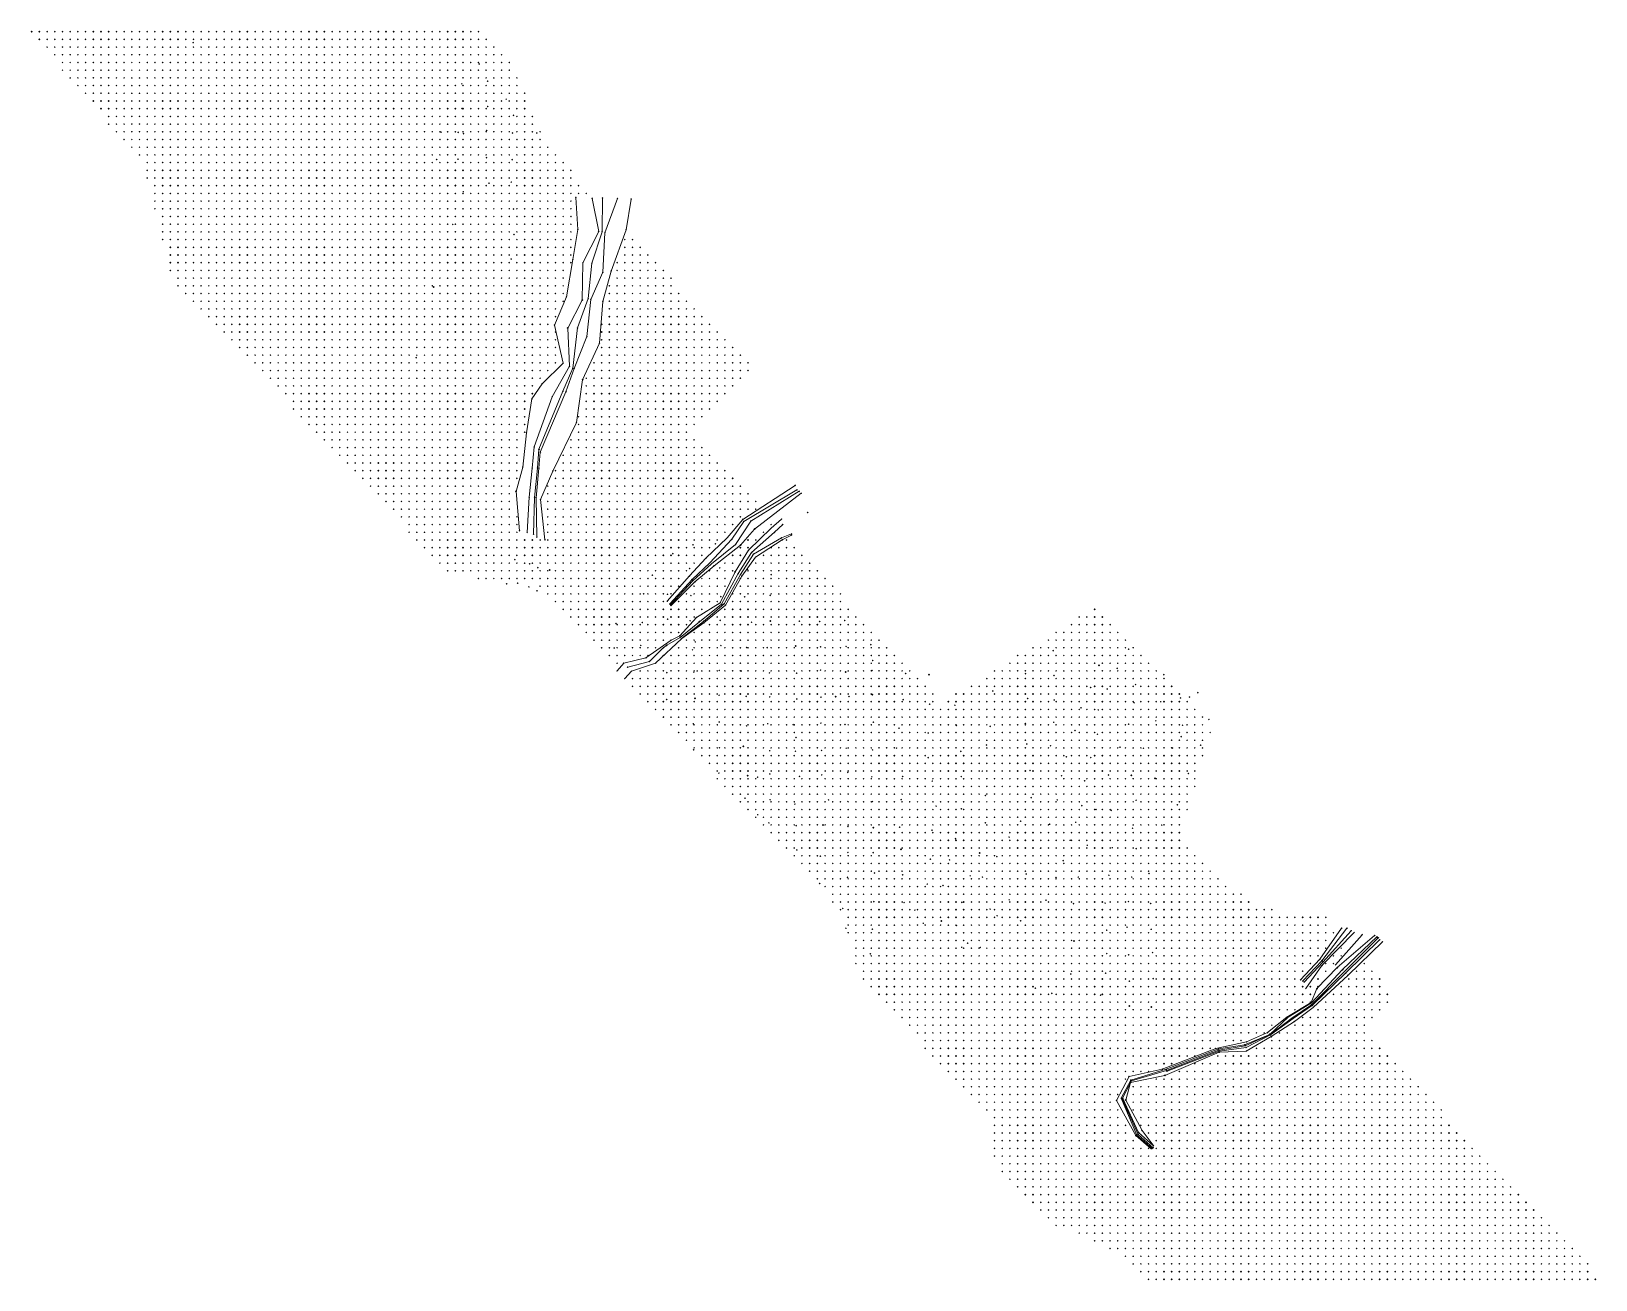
# Model space of a CAD drawing. Header units: metres. Extents: x 441556 to 446409, y 432338 to 461058.
# Drawn here: x 441855 to 442464, y 458714 to 459200 of the extents above; entities that cross this region are included whole.
import ezdxf

# ---------------------------------------------------------------- set-up
doc = ezdxf.new("R2010")
doc.units = ezdxf.units.M
doc.header["$MEASUREMENT"] = 0
doc.header["$PDMODE"] = 35
doc.header["$PDSIZE"] = 0.15
for name, color, linetype, lineweight in [('DTM-BRE-RevN_GRP_FIRUL APEI', 2, 'Continuous', 0), ('DTM-BRE-RevN_GRP_RAU', 2, 'Continuous', 0), ('DTM-BRE-RevN_GRP_SANT PAMANT JOS', 2, 'Continuous', 0), ('DTM-BRE-RevN_GRP_SANT PAMANT SUS', 2, 'Continuous', 0), ('DTM-BRE-RevN_GRP_TALUZ SUS', 2, 'Continuous', 0), ('DTM-NOK-RevN_LIDAR_co_lidar', 91, 'Continuous', 0), ('DTM-NOK-RevN_RTK', 32, 'Continuous', 0)]:
    doc.layers.add(name, color=color, linetype=linetype, lineweight=lineweight)

msp = doc.modelspace()

# ---------------------------------------------------------------- linework, layer by layer
at = {"layer": 'DTM-BRE-RevN_GRP_FIRUL APEI'}
for p, q in [((442077.297, 459134.832, 440.481), (442077.149, 459121.637, 442.104)), ((442077.149, 459121.637, 442.104), (442073.188, 459109.428, 447.731)), ((442073.188, 459109.428, 447.731), (442071.744, 459095.615, 449.763)), ((442071.744, 459095.615, 449.763), (442067.605, 459084.175, 453.602)), ((442067.605, 459084.175, 453.602), (442065.757, 459068.477, 456.562)), ((442065.757, 459068.477, 456.562), (442061.888, 459059.567, 458.846)), ((442061.888, 459059.567, 458.846), (442052.573, 459036.931, 467.435)), ((442052.573, 459036.931, 467.435), (442051.954, 459029.596, 470.913)), ((442051.954, 459029.596, 470.913), (442050.857, 459018.111, 475.488)), ((442050.857, 459018.111, 475.488), (442050.452, 459003.854, 481.264)), ((442368.827, 458849.434, 401.952), (442357.755, 458837.205, 404.546)), ((442379.396, 458846.654, 401.885), (442366.353, 458833.681, 406.382)), ((442357.755, 458837.205, 404.546), (442350.517, 458829.42, 406.418)), ((442366.353, 458833.681, 406.382), (442353.325, 458820.606, 409.994)), ((442353.325, 458820.606, 409.994), (442345.737, 458815.341, 412.54)), ((442345.737, 458815.341, 412.54), (442337.549, 458809.118, 414.474)), ((442337.549, 458809.118, 414.474), (442327.586, 458804.654, 417.571)), ((442317.297, 458802.98, 420.891), (442296.942, 458795.046, 426.988)), ((442327.586, 458804.654, 417.571), (442317.297, 458802.98, 420.891)), ((442296.942, 458795.046, 426.988), (442283.327, 458791.009, 430.803)), ((442283.327, 458791.009, 430.803), (442279.652, 458784.029, 435.352)), ((442279.652, 458784.029, 435.352), (442285.87, 458770.126, 440.779)), ((442285.87, 458770.126, 440.779), (442291.763, 458764.935, 445.001))]:
    msp.add_line(p, q, dxfattribs=at)
at = {"layer": 'DTM-BRE-RevN_GRP_RAU'}
for p, q in [((442073.265, 459134.652, 440.997), (442075.827, 459121.785, 443.219)), ((442083.106, 459134.636, 440.616), (442078.245, 459121.248, 443.177)), ((442075.827, 459121.785, 443.219), (442069.677, 459109.585, 448.388)), ((442078.245, 459121.248, 443.177), (442077.435, 459105.849, 448.266)), ((442069.677, 459109.585, 448.388), (442069.442, 459095.062, 450.755)), ((442077.435, 459105.849, 448.266), (442072.747, 459095.282, 450.402)), ((442069.442, 459095.062, 450.755), (442063.758, 459084.165, 454.457)), ((442072.747, 459095.282, 450.402), (442071.228, 459080.815, 454.575)), ((442063.758, 459084.165, 454.457), (442064.488, 459069.241, 457.127)), ((442071.228, 459080.815, 454.575), (442066.268, 459068.409, 456.825)), ((442064.488, 459069.241, 457.127), (442057.74, 459057.384, 462.775)), ((442066.268, 459068.409, 456.825), (442063.086, 459059.273, 461.005)), ((442057.74, 459057.384, 462.775), (442050.696, 459037.861, 469.284)), ((442063.086, 459059.273, 461.005), (442053.097, 459035.799, 468.561)), ((442050.696, 459037.861, 469.284), (442049.938, 459029.593, 472.144)), ((442053.097, 459035.799, 468.561), (442052.551, 459029.579, 472.126)), ((442049.938, 459029.593, 472.144), (442048.777, 459018.266, 476.16)), ((442052.551, 459029.579, 472.126), (442051.456, 459018.043, 475.965)), ((442048.777, 459018.266, 476.16), (442047.98, 459004.532, 482.062)), ((442051.456, 459018.043, 475.965), (442051.776, 459002.732, 482.62)), ((442367.201, 458850.453, 402.127), (442357.452, 458837.777, 404.593)), ((442369.956, 458848.737, 401.914), (442357.458, 458835.875, 404.721)), ((442378.876, 458847, 401.879), (442365.509, 458834.279, 406.405)), ((442379.909, 458845.934, 401.915), (442366.749, 458832.979, 406.365)), ((442357.452, 458837.777, 404.593), (442350.007, 458829.874, 406.452)), ((442357.458, 458835.875, 404.721), (442351.187, 458826.95, 406.816)), ((442365.509, 458834.279, 406.405), (442353.38, 458821.355, 409.764)), ((442366.749, 458832.979, 406.365), (442353.725, 458820.402, 410.189)), ((442353.38, 458821.355, 409.764), (442344.242, 458815.805, 412.727)), ((442353.725, 458820.402, 410.189), (442346.201, 458815.308, 412.574)), ((442344.242, 458815.805, 412.727), (442337.094, 458809.078, 414.643)), ((442346.201, 458815.308, 412.574), (442337.431, 458808.84, 414.656)), ((442337.094, 458809.078, 414.643), (442327.339, 458804.96, 417.624)), ((442337.431, 458808.84, 414.656), (442327.908, 458803.923, 417.945)), ((442317.239, 458803.415, 421.045), (442296.771, 458795.474, 427.266)), ((442317.404, 458802.584, 420.894), (442297.132, 458794.775, 427.206)), ((442327.339, 458804.96, 417.624), (442317.239, 458803.415, 421.045)), ((442327.908, 458803.923, 417.945), (442317.404, 458802.584, 420.894)), ((442296.771, 458795.474, 427.266), (442283.022, 458791.26, 431.65)), ((442283.022, 458791.26, 431.65), (442279.282, 458784.235, 435.428)), ((442279.282, 458784.235, 435.428), (442285.336, 458769.873, 441.015)), ((442279.921, 458784.152, 435.501), (442286.077, 458770.84, 440.832)), ((442285.336, 458769.873, 441.015), (442291.339, 458764.673, 445.2)), ((442286.077, 458770.84, 440.832), (442291.825, 458765.68, 445.011))]:
    msp.add_line(p, q, dxfattribs=at)
at = {"layer": 'DTM-BRE-RevN_GRP_SANT PAMANT JOS'}
for p, q in [((442153.002, 459021.133, 486.301), (442132.328, 459008.848, 493.132)), ((442153.92, 459020.56, 486.396), (442135.045, 459008.932, 491.654)), ((442132.328, 459008.848, 493.132), (442127.632, 459001.879, 495.832)), ((442135.045, 459008.932, 491.654), (442129.109, 458999.817, 496.318)), ((442147.468, 459007.635, 491.053), (442144.242, 459004.596, 492.063)), ((442127.632, 459001.879, 495.832), (442119.111, 458992.746, 499.381)), ((442144.242, 459004.596, 492.063), (442135.383, 458996.754, 494.789)), ((442147.028, 459002.452, 491.781), (442136.049, 458996.058, 494.662)), ((442150.901, 459003.958, 490.67), (442147.028, 459002.452, 491.781)), ((442129.109, 458999.817, 496.318), (442119.717, 458992.307, 499.139)), ((442135.383, 458996.754, 494.789), (442130.141, 458988.505, 496.881)), ((442136.049, 458996.058, 494.662), (442131.056, 458988.151, 496.347)), ((442119.111, 458992.746, 499.381), (442112.17, 458986.158, 502.095)), ((442119.717, 458992.307, 499.139), (442112.437, 458985.676, 502.115)), ((442112.17, 458986.158, 502.095), (442103.486, 458976.703, 505.081)), ((442112.437, 458985.676, 502.115), (442103.839, 458976.366, 505.004)), ((442130.141, 458988.505, 496.881), (442123.692, 458976.57, 498.963)), ((442131.056, 458988.151, 496.347), (442124.64, 458976.773, 498.824)), ((442123.692, 458976.57, 498.963), (442115.03, 458969.799, 501.212)), ((442124.64, 458976.773, 498.824), (442116.639, 458969.92, 500.976)), ((442115.03, 458969.799, 501.212), (442107.54, 458963.683, 503.614)), ((442116.639, 458969.92, 500.976), (442108.058, 458963.243, 503.566)), ((442100.978, 458959.623, 505.063), (442095.561, 458954.308, 505.948)), ((442102.303, 458960.594, 504.761), (442100.978, 458959.623, 505.063)), ((442107.54, 458963.683, 503.614), (442102.303, 458960.594, 504.761)), ((442095.561, 458954.308, 505.948), (442087.11, 458952.054, 508.269))]:
    msp.add_line(p, q, dxfattribs=at)
at = {"layer": 'DTM-BRE-RevN_GRP_SANT PAMANT SUS'}
for p, q in [((442152.313, 459022.893, 487.84), (442131.993, 459009.649, 493.978)), ((442154.696, 459019.815, 487.723), (442136.54, 459005.873, 494.331)), ((442131.993, 459009.649, 493.978), (442125.878, 459002.483, 497.498)), ((442147.044, 459009.734, 492.56), (442143.013, 459006.257, 493.453)), ((442125.878, 459002.483, 497.498), (442117.536, 458994.507, 500.859)), ((442136.54, 459005.873, 494.331), (442131.086, 458999.652, 497.429)), ((442143.013, 459006.257, 493.453), (442134.169, 458997.614, 496.086)), ((442147.319, 459001.675, 492.365), (442136.878, 458994.907, 495.969)), ((442150.899, 459003.507, 491.301), (442147.319, 459001.675, 492.365)), ((442131.086, 458999.652, 497.429), (442120.722, 458991.587, 500.463)), ((442134.169, 458997.614, 496.086), (442128.915, 458989.15, 498.157)), ((442117.536, 458994.507, 500.859), (442111.177, 458987.592, 503.021)), ((442120.722, 458991.587, 500.463), (442113.304, 458985.312, 502.525)), ((442128.915, 458989.15, 498.157), (442123.14, 458977.168, 499.845)), ((442136.878, 458994.907, 495.969), (442131.537, 458987.546, 497.408)), ((442111.177, 458987.592, 503.021), (442102.502, 458977.777, 505.758)), ((442113.304, 458985.312, 502.525), (442103.989, 458976.141, 505.229)), ((442131.537, 458987.546, 497.408), (442125.178, 458976.252, 499.764)), ((442123.14, 458977.168, 499.845), (442113.855, 458971.444, 502.317)), ((442113.855, 458971.444, 502.317), (442107.42, 458964.314, 503.794)), ((442125.178, 458976.252, 499.764), (442116.799, 458969.304, 501.587)), ((442116.799, 458969.304, 501.587), (442108.163, 458963.223, 503.704)), ((442103.978, 458962.622, 504.277), (442094.228, 458955.689, 506.868)), ((442108.163, 458963.223, 503.704), (442097.979, 458953.624, 506.472)), ((442107.42, 458964.314, 503.794), (442103.978, 458962.622, 504.277)), ((442085.573, 458953.646, 509.376), (442082.982, 458950.625, 509.348)), ((442094.228, 458955.689, 506.868), (442085.573, 458953.646, 509.376)), ((442097.979, 458953.624, 506.472), (442088.587, 458950.523, 508.652)), ((442088.587, 458950.523, 508.652), (442085.982, 458947.625, 509.213))]:
    msp.add_line(p, q, dxfattribs=at)
at = {"layer": 'DTM-BRE-RevN_GRP_TALUZ SUS'}
for p, q in [((442066.928, 459135.027, 443.149), (442067.691, 459122.504, 446.429)), ((442088.462, 459134.353, 441.034), (442086.486, 459122.435, 444.79)), ((442067.691, 459122.504, 446.429), (442065.749, 459110.8, 450.051)), ((442086.486, 459122.435, 444.79), (442080.635, 459106.347, 449.457)), ((442065.749, 459110.8, 450.051), (442063.256, 459096.281, 452.804)), ((442080.635, 459106.347, 449.457), (442077.411, 459094.541, 452.654)), ((442063.256, 459096.281, 452.804), (442058.617, 459085.307, 457.345)), ((442077.411, 459094.541, 452.654), (442076.108, 459078.232, 457.894)), ((442058.617, 459085.307, 457.345), (442061.997, 459070.474, 458.502)), ((442076.108, 459078.232, 457.894), (442069.569, 459064.038, 460.692)), ((442061.997, 459070.474, 458.502), (442053.794, 459062.459, 464.483)), ((442053.794, 459062.459, 464.483), (442049.816, 459056.522, 467.343)), ((442069.569, 459064.038, 460.692), (442067.165, 459047.327, 467.655)), ((442049.816, 459056.522, 467.343), (442047.677, 459043.371, 470.796)), ((442067.165, 459047.327, 467.655), (442057.93, 459028.475, 473.92)), ((442047.677, 459043.371, 470.796), (442046.28, 459030.027, 473.866)), ((442046.28, 459030.027, 473.866), (442043.64, 459020.537, 477.819)), ((442057.93, 459028.475, 473.92), (442053.125, 459017.317, 477.036)), ((442043.64, 459020.537, 477.819), (442044.983, 459005.209, 483.483)), ((442053.125, 459017.317, 477.036), (442054.914, 459001.638, 483.47)), ((442365.121, 458850.46, 402.969), (442356.592, 458838.313, 405.208)), ((442373.126, 458847.894, 403.155), (442362.732, 458836.149, 406.419)), ((442377.959, 458847.602, 401.877), (442363.425, 458835.061, 406.525)), ((442381.011, 458845.151, 402.123), (442367.602, 458832.127, 406.418)), ((442356.592, 458838.313, 405.208), (442349.159, 458830.284, 407.087)), ((442367.602, 458832.127, 406.418), (442354.07, 458819.575, 410.914)), ((442363.425, 458835.061, 406.525), (442355.522, 458826.894, 408.743)), ((442355.522, 458826.894, 408.743), (442353.222, 458821.479, 409.821)), ((442353.222, 458821.479, 409.821), (442343.809, 458815.756, 413.03)), ((442354.07, 458819.575, 410.914), (442346.728, 458814.114, 412.876)), ((442343.809, 458815.756, 413.03), (442336.246, 458809.758, 414.896)), ((442346.728, 458814.114, 412.876), (442337.74, 458808.186, 414.859)), ((442337.74, 458808.186, 414.859), (442327.973, 458802.552, 418.192)), ((442336.246, 458809.758, 414.896), (442328.105, 458806.14, 418.019)), ((442316.069, 458803.567, 421.698), (442295.264, 458795.528, 427.861)), ((442317.437, 458802.117, 421.591), (442296.333, 458793.113, 427.527)), ((442328.105, 458806.14, 418.019), (442316.069, 458803.567, 421.698)), ((442327.973, 458802.552, 418.192), (442317.437, 458802.117, 421.591)), ((442295.264, 458795.528, 427.861), (442282.334, 458792.712, 431.842)), ((442282.334, 458792.712, 431.842), (442277.414, 458783.356, 435.617)), ((442282.966, 458790.294, 431.967), (442281.032, 458783.508, 435.965)), ((442296.333, 458793.113, 427.527), (442282.966, 458790.294, 431.967)), ((442277.414, 458783.356, 435.617), (442284.964, 458769.627, 441.515)), ((442281.032, 458783.508, 435.965), (442287.392, 458771.598, 441.701)), ((442287.392, 458771.598, 441.701), (442291.758, 458765.891, 445.727)), ((442284.964, 458769.627, 441.515), (442290.928, 458764.546, 445.832))]:
    msp.add_line(p, q, dxfattribs=at)
at = {"layer": 'DTM-NOK-RevN_LIDAR_co_lidar'}
for p in [(441855.032, 459199.57, 400.738), (441858.032, 459199.57, 401.609), (441858.032, 459196.571, 402.553), (441861.031, 459199.57, 402.441), (441861.031, 459196.571, 403.667), (441864.03, 459199.57, 404.394), (441864.03, 459196.571, 405.799), (441867.03, 459199.57, 406.143), (441867.03, 459196.571, 407.513), (441870.029, 459199.57, 407.315), (441870.029, 459196.571, 408.725), (441873.028, 459199.57, 408.767), (441873.028, 459196.571, 410.308), (441876.028, 459199.57, 410.477), (441876.028, 459196.571, 411.793), (441879.027, 459199.57, 411.862), (441879.027, 459196.571, 413.092), (441882.026, 459199.57, 412.66), (441882.026, 459196.571, 414.023), (441885.026, 459199.57, 413.449), (441885.026, 459196.571, 414.707), (441888.025, 459199.57, 414.179), (441888.025, 459196.571, 415.609), (441891.024, 459199.57, 415.443), (441891.024, 459196.571, 416.777), (441894.024, 459199.57, 416.561), (441894.024, 459196.571, 417.83), (441897.023, 459199.57, 417.61), (441897.023, 459196.571, 418.834), (441900.022, 459199.57, 418.475), (441900.022, 459196.571, 419.639), (441903.022, 459199.57, 419.292), (441903.022, 459196.571, 420.475), (441906.021, 459199.57, 420.195), (441906.021, 459196.571, 421.389), (441909.02, 459199.57, 421.25), (441909.02, 459196.571, 422.471), (441912.02, 459199.57, 422.233), (441912.02, 459196.571, 423.531), (441915.019, 459199.57, 423.108), (441915.019, 459196.571, 424.598), (441918.018, 459199.57, 423.917), (441918.018, 459196.571, 425.599), (441921.018, 459199.57, 424.634), (441921.018, 459196.571, 426.444), (441924.017, 459199.57, 425.229), (441924.017, 459196.571, 427.123), (441927.016, 459199.57, 425.584), (441927.016, 459196.571, 427.584), (441930.016, 459199.57, 425.843), (441930.016, 459196.571, 427.887), (441933.015, 459199.57, 426.245), (441933.015, 459196.571, 428.241), (441936.014, 459199.57, 426.434), (441936.014, 459196.571, 428.691), (441939.014, 459199.57, 426.787), (441939.014, 459196.571, 429.139), (441942.013, 459199.57, 427.348), (441942.013, 459196.571, 429.764), (441945.012, 459199.57, 428.078), (441945.012, 459196.571, 430.28), (441948.012, 459199.57, 428.697), (441948.012, 459196.571, 431.301), (441951.011, 459199.57, 429.506), (441951.011, 459196.571, 432.047), (441954.011, 459199.57, 430.251), (441954.011, 459196.571, 433.091), (441957.01, 459199.57, 430.75), (441957.01, 459196.571, 433.854), (441960.009, 459199.57, 430.753), (441960.009, 459196.571, 434.117), (441963.009, 459199.57, 430.512), (441963.009, 459196.571, 433.493), (441966.008, 459199.57, 431.792), (441966.008, 459196.571, 433.822), (441969.007, 459199.57, 433.199), (441969.007, 459196.571, 433.92), (441972.007, 459199.57, 434.911), (441972.007, 459196.571, 434.833), (441975.006, 459199.57, 436.764), (441975.006, 459196.571, 436.451), (441978.005, 459199.57, 438.36), (441978.005, 459196.571, 438.127), (441981.005, 459199.57, 439.671), (441981.005, 459196.571, 439.591), (441984.004, 459199.57, 440.816), (441984.004, 459196.571, 440.898), (441987.003, 459199.57, 441.828), (441987.003, 459196.571, 442.041), (441990.003, 459199.57, 442.552), (441990.003, 459196.571, 442.828), (441993.002, 459199.57, 443.14), (441993.002, 459196.571, 443.458), (441996.001, 459199.57, 443.86), (441996.001, 459196.571, 444.259), (441999.001, 459199.57, 444.388), (441999.001, 459196.571, 444.893), (442002, 459199.57, 444.834), (442002, 459196.571, 445.335), (442004.999, 459199.57, 445.351), (442004.999, 459196.571, 445.862), (442007.999, 459199.57, 445.712), (442007.999, 459196.571, 446.284), (442010.998, 459199.57, 446.181), (442010.998, 459196.571, 446.731), (442013.997, 459199.57, 446.526), (442013.997, 459196.571, 447.004), (442016.997, 459199.57, 446.667), (442016.997, 459196.571, 447.216), (442019.996, 459199.57, 446.875), (442019.996, 459196.571, 447.476), (442022.995, 459199.57, 446.958), (442022.995, 459196.571, 447.566), (442025.995, 459199.57, 446.832), (442025.995, 459196.571, 447.459), (442028.994, 459199.57, 446.762), (442028.994, 459196.571, 447.4), (442031.993, 459196.571, 446.955), (441861.031, 459193.572, 404.999), (441864.03, 459193.572, 407.02), (441864.03, 459190.572, 408.264), (441867.03, 459193.572, 408.74), (441867.03, 459190.572, 409.973), (441870.029, 459193.572, 410.091), (441870.029, 459190.572, 411.51), (441873.028, 459193.572, 411.651), (441873.028, 459190.572, 412.866), (441876.028, 459193.572, 412.98), (441876.028, 459190.572, 414.087), (441879.027, 459193.572, 414.13), (441879.027, 459190.572, 415.232), (441882.026, 459193.572, 415.147), (441882.026, 459190.572, 416.297), (441885.026, 459193.572, 416.024), (441885.026, 459190.572, 417.367), (441888.025, 459193.572, 417.06), (441888.025, 459190.572, 418.401), (441891.024, 459193.572, 418.12), (441891.024, 459190.572, 419.427), (441894.024, 459193.572, 419.095), (441894.024, 459190.572, 420.279), (441897.023, 459193.572, 419.933), (441897.023, 459190.572, 421.007), (441900.022, 459193.572, 420.673), (441900.022, 459190.572, 421.807), (441903.022, 459193.572, 421.649), (441903.022, 459190.572, 422.805), (441906.021, 459193.572, 422.63), (441906.021, 459190.572, 423.877), (441909.02, 459193.572, 423.674), (441909.02, 459190.572, 424.934), (441912.02, 459193.572, 424.812), (441912.02, 459190.572, 426.114), (441915.019, 459193.572, 425.958), (441915.019, 459190.572, 427.25), (441918.018, 459193.572, 426.985), (441918.018, 459190.572, 428.29), (441921.018, 459193.572, 427.928), (441921.018, 459190.572, 429.372), (441924.017, 459193.572, 428.787), (441924.017, 459190.572, 430.448), (441927.016, 459193.572, 429.467), (441927.016, 459190.572, 431.356), (441930.016, 459193.572, 429.986), (441930.016, 459190.572, 432.046), (441933.015, 459193.572, 430.443), (441933.015, 459190.572, 432.599), (441936.014, 459193.572, 430.945), (441936.014, 459190.572, 433.143), (441939.014, 459193.572, 431.525), (441939.014, 459190.572, 433.702), (441942.013, 459193.572, 432.295), (441942.013, 459190.572, 434.423), (441945.012, 459193.572, 432.592), (441945.012, 459190.572, 434.978), (441948.012, 459193.572, 433.897), (441948.012, 459190.572, 436.062), (441951.011, 459193.572, 434.627), (441951.011, 459190.572, 436.876), (441954.011, 459193.572, 435.691), (441954.011, 459190.572, 437.735), (441957.01, 459193.572, 436.476), (441957.01, 459190.572, 438.604), (441960.009, 459193.572, 436.802), (441960.009, 459190.572, 438.933), (441963.009, 459193.572, 436.629), (441963.009, 459190.572, 439.182), (441966.008, 459193.572, 436.728), (441966.008, 459190.572, 439.54), (441969.007, 459193.572, 436.786), (441969.007, 459190.572, 439.703), (441972.007, 459193.572, 436.411), (441972.007, 459190.572, 438.732), (441975.006, 459193.572, 436.837), (441975.006, 459190.572, 437.982), (441978.005, 459193.572, 438.073), (441978.005, 459190.572, 438.472), (441981.005, 459193.572, 439.566), (441981.005, 459190.572, 439.783), (441984.004, 459193.572, 440.985), (441984.004, 459190.572, 441.238), (441987.003, 459193.572, 442.206), (441987.003, 459190.572, 442.422), (441990.003, 459193.572, 443.074), (441990.003, 459190.572, 443.261), (441993.002, 459193.572, 443.722), (441993.002, 459190.572, 443.961), (441996.001, 459193.572, 444.481), (441996.001, 459190.572, 444.656), (441999.001, 459193.572, 445.163), (441999.001, 459190.572, 445.338), (442002, 459193.572, 445.737), (442002, 459190.572, 445.95), (442004.999, 459193.572, 446.267), (442004.999, 459190.572, 446.474), (442007.999, 459193.572, 446.69), (442007.999, 459190.572, 446.974), (442010.998, 459193.572, 447.07), (442010.998, 459190.572, 447.376), (442013.997, 459193.572, 447.314), (442013.997, 459190.572, 447.706), (442016.997, 459193.572, 447.695), (442016.997, 459190.572, 448.161), (442019.996, 459193.572, 447.973), (442019.996, 459190.572, 448.409), (442022.995, 459193.572, 448.099), (442022.995, 459190.572, 448.524), (442025.995, 459193.572, 447.999), (442025.995, 459190.572, 448.462), (442028.994, 459193.572, 447.943), (442028.994, 459190.572, 448.432), (442031.993, 459193.572, 447.566), (442031.993, 459190.572, 448.086), (442034.993, 459193.572, 446.635), (442034.993, 459190.572, 447.221), (442037.992, 459190.572, 446.087), (441867.03, 459187.573, 411.21), (441867.03, 459184.574, 412.383), (441870.029, 459187.573, 412.856), (441870.029, 459184.574, 413.997), (441873.028, 459187.573, 414.068), (441873.028, 459184.574, 415.215), (441876.028, 459187.573, 415.102), (441876.028, 459184.574, 416.227), (441879.027, 459187.573, 416.403), (441879.027, 459184.574, 417.537), (441882.026, 459187.573, 417.66), (441882.026, 459184.574, 418.93), (441885.026, 459187.573, 418.666), (441885.026, 459184.574, 419.908), (441888.025, 459187.573, 419.709), (441888.025, 459184.574, 420.919), (441891.024, 459187.573, 420.592), (441891.024, 459184.574, 421.713), (441894.024, 459187.573, 421.457), (441894.024, 459184.574, 422.582), (441897.023, 459187.573, 422.187), (441897.023, 459184.574, 423.315), (441900.022, 459187.573, 422.961), (441900.022, 459184.574, 424.018), (441903.022, 459187.573, 423.886), (441903.022, 459184.574, 424.922), (441906.021, 459187.573, 424.949), (441906.021, 459184.574, 425.969), (441909.02, 459187.573, 426.041), (441909.02, 459184.574, 427.05), (441912.02, 459187.573, 427.263), (441912.02, 459184.574, 428.298), (441915.019, 459187.573, 428.505), (441915.019, 459184.574, 429.658), (441918.018, 459187.573, 429.641), (441918.018, 459184.574, 430.845), (441921.018, 459187.573, 430.785), (441921.018, 459184.574, 431.956), (441924.017, 459187.573, 431.945), (441924.017, 459184.574, 433.172), (441927.016, 459187.573, 432.969), (441927.016, 459184.574, 434.298), (441930.016, 459187.573, 433.821), (441930.016, 459184.574, 435.366), (441933.015, 459187.573, 434.543), (441933.015, 459184.574, 436.409), (441936.014, 459187.573, 435.217), (441936.014, 459184.574, 437.018), (441939.014, 459187.573, 435.933), (441939.014, 459184.574, 437.92), (441942.013, 459187.573, 436.596), (441942.013, 459184.574, 438.76), (441945.012, 459187.573, 437.308), (441945.012, 459184.574, 439.492), (441948.012, 459187.573, 438.092), (441948.012, 459184.574, 440.274), (441951.011, 459187.573, 438.83), (441951.011, 459184.574, 440.927), (441954.011, 459187.573, 439.687), (441954.011, 459184.574, 441.738), (441957.01, 459187.573, 440.657), (441957.01, 459184.574, 442.383), (441960.009, 459187.573, 440.955), (441960.009, 459184.574, 442.731), (441963.009, 459187.573, 441.176), (441963.009, 459184.574, 442.667), (441966.008, 459187.573, 441.404), (441966.008, 459184.574, 442.539), (441969.007, 459187.573, 441.147), (441969.007, 459184.574, 442.129), (441972.007, 459187.573, 440.285), (441972.007, 459184.574, 441.25), (441975.006, 459187.573, 439.348), (441975.006, 459184.574, 440.421), (441978.005, 459187.573, 439.328), (441978.005, 459184.574, 440.325), (441981.005, 459187.573, 440.157), (441981.005, 459184.574, 440.877), (441984.004, 459187.573, 441.393), (441984.004, 459184.574, 441.695), (441987.003, 459187.573, 442.525), (441987.003, 459184.574, 442.748), (441990.003, 459187.573, 443.419), (441990.003, 459184.574, 443.76), (441993.002, 459187.573, 444.195), (441993.002, 459184.574, 444.405), (441996.001, 459187.573, 444.811), (441996.001, 459184.574, 444.958), (441999.001, 459187.573, 445.481), (441999.001, 459184.574, 445.558), (442002, 459187.573, 446.039), (442002, 459184.574, 446.121), (442004.999, 459187.573, 446.593), (442004.999, 459184.574, 446.733), (442007.999, 459187.573, 447.228), (442007.999, 459184.574, 447.43), (442010.998, 459187.573, 447.674), (442010.998, 459184.574, 447.945), (442013.997, 459187.573, 448.056), (442013.997, 459184.574, 448.373), (442016.997, 459187.573, 448.531), (442016.997, 459184.574, 448.869), (442019.996, 459187.573, 448.79), (442019.996, 459184.574, 449.152), (442022.995, 459187.573, 448.866), (442022.995, 459184.574, 449.222), (442025.995, 459187.573, 448.879), (442025.995, 459184.574, 449.325), (442028.994, 459187.573, 448.896), (442028.994, 459184.574, 449.342), (442029.292, 459186.997, 449.207), (442031.993, 459187.573, 448.509), (442031.993, 459184.574, 449.013), (442034.993, 459187.573, 447.725), (442034.993, 459184.574, 448.228), (442037.992, 459187.573, 446.729), (442037.992, 459184.574, 447.368), (442040.991, 459187.573, 445.306), (442040.991, 459184.574, 446.074), (441870.029, 459181.574, 415.058), (441873.028, 459181.574, 416.293), (441873.028, 459178.575, 417.445), (441876.028, 459181.574, 417.473), (441876.028, 459178.575, 418.688), (441879.027, 459181.574, 418.73), (441879.027, 459178.575, 420.015), (441882.026, 459181.574, 420.076), (441882.026, 459178.575, 421.353), (441885.026, 459181.574, 421.151), (441885.026, 459178.575, 422.361), (441888.025, 459181.574, 422.008), (441888.025, 459178.575, 423.116), (441891.024, 459181.574, 422.839), (441891.024, 459178.575, 423.779), (441894.024, 459181.574, 423.596), (441894.024, 459178.575, 424.556), (441897.023, 459181.574, 424.233), (441897.023, 459178.575, 425.105), (441900.022, 459181.574, 424.941), (441900.022, 459178.575, 425.716), (441903.022, 459181.574, 425.773), (441903.022, 459178.575, 426.534), (441906.021, 459181.574, 426.937), (441906.021, 459178.575, 427.696), (441909.02, 459181.574, 428.13), (441909.02, 459178.575, 429.081), (441912.02, 459181.574, 429.329), (441912.02, 459178.575, 430.354), (441915.019, 459181.574, 430.673), (441915.019, 459178.575, 431.679), (441918.018, 459181.574, 431.909), (441918.018, 459178.575, 432.99), (441921.018, 459181.574, 433.04), (441921.018, 459178.575, 434.21), (441924.017, 459181.574, 434.322), (441924.017, 459178.575, 435.473), (441927.016, 459181.574, 435.599), (441927.016, 459178.575, 436.705), (441930.016, 459181.574, 436.742), (441930.016, 459178.575, 437.82), (441933.015, 459181.574, 437.792), (441933.015, 459178.575, 438.914), (441936.014, 459181.574, 438.521), (441936.014, 459178.575, 439.94), (441939.014, 459181.574, 439.505), (441939.014, 459178.575, 440.93), (441942.013, 459181.574, 440.356), (441942.013, 459178.575, 441.752), (441945.012, 459181.574, 441.266), (441945.012, 459178.575, 442.558), (441948.012, 459181.574, 441.981), (441948.012, 459178.575, 443.404), (441951.011, 459181.574, 442.761), (441951.011, 459178.575, 444.086), (441954.011, 459181.574, 443.354), (441954.011, 459178.575, 444.645), (441957.01, 459181.574, 443.79), (441957.01, 459178.575, 445.24), (441960.009, 459181.574, 444.196), (441960.009, 459178.575, 445.366), (441963.009, 459181.574, 443.975), (441963.009, 459178.575, 445.037), (441966.008, 459181.574, 443.528), (441966.008, 459178.575, 444.643), (441969.007, 459181.574, 443.055), (441969.007, 459178.575, 444.196), (441972.007, 459181.574, 442.249), (441972.007, 459178.575, 443.435), (441975.006, 459181.574, 441.54), (441975.006, 459178.575, 442.933), (441978.005, 459181.574, 441.513), (441978.005, 459178.575, 442.928), (441981.005, 459181.574, 442.018), (441981.005, 459178.575, 443.143), (441984.004, 459181.574, 442.595), (441984.004, 459178.575, 443.58), (441987.003, 459181.574, 443.38), (441987.003, 459178.575, 444.05), (441990.003, 459181.574, 444.152), (441990.003, 459178.575, 444.427), (441993.002, 459181.574, 444.589), (441993.002, 459178.575, 444.871), (441996.001, 459181.574, 445.118), (441996.001, 459178.575, 445.374), (441999.001, 459181.574, 445.715), (441999.001, 459178.575, 445.954), (442002, 459181.574, 446.267), (442002, 459178.575, 446.475), (442004.999, 459181.574, 446.895), (442004.999, 459178.575, 447.067), (442007.999, 459181.574, 447.601), (442007.999, 459178.575, 447.775), (442010.998, 459181.574, 448.225), (442010.998, 459178.575, 448.511), (442013.997, 459181.574, 448.749), (442013.997, 459178.575, 449.12), (442016.997, 459181.574, 449.23), (442016.997, 459178.575, 449.571), (442019.996, 459181.574, 449.525), (442019.996, 459178.575, 449.894), (442022.995, 459181.574, 449.619), (442022.995, 459178.575, 450.069), (442025.995, 459181.574, 449.843), (442025.995, 459178.575, 450.314), (442028.994, 459181.574, 449.82), (442028.994, 459178.575, 450.333), (442031.993, 459181.574, 449.657), (442031.993, 459178.575, 450.158), (442034.993, 459181.574, 448.9), (442034.993, 459178.575, 449.551), (442037.992, 459181.574, 447.998), (442037.992, 459178.575, 448.652), (442040.991, 459181.574, 446.665), (442040.991, 459178.575, 447.544), (442043.991, 459181.574, 445.355), (442043.991, 459178.575, 446.192), (441876.028, 459175.576, 419.982), (441879.027, 459175.576, 421.198), (441879.027, 459172.576, 422.191), (441882.026, 459175.576, 422.478), (441882.026, 459172.576, 423.195), (441885.026, 459175.576, 423.206), (441885.026, 459172.576, 423.939), (441888.025, 459175.576, 424.001), (441888.025, 459172.576, 424.7), (441891.024, 459175.576, 424.56), (441891.024, 459172.576, 425.364), (441894.024, 459175.576, 425.295), (441894.024, 459172.576, 426.126), (441897.023, 459175.576, 425.9), (441897.023, 459172.576, 426.682), (441900.022, 459175.576, 426.6), (441900.022, 459172.576, 427.245), (441903.022, 459175.576, 427.461), (441903.022, 459172.576, 428.277), (441906.021, 459175.576, 428.51), (441906.021, 459172.576, 429.401), (441909.02, 459175.576, 429.923), (441909.02, 459172.576, 430.79), (441912.02, 459175.576, 431.327), (441912.02, 459172.576, 432.184), (441915.019, 459175.576, 432.628), (441915.019, 459172.576, 433.509), (441918.018, 459175.576, 433.943), (441918.018, 459172.576, 434.797), (441921.018, 459175.576, 435.275), (441921.018, 459172.576, 436.206), (441924.017, 459175.576, 436.549), (441924.017, 459172.576, 437.671), (441927.016, 459175.576, 437.717), (441927.016, 459172.576, 438.954), (441930.016, 459175.576, 438.887), (441930.016, 459172.576, 440.169), (441933.015, 459175.576, 440.175), (441933.015, 459172.576, 441.41), (441936.014, 459175.576, 441.331), (441936.014, 459172.576, 442.452), (441939.014, 459175.576, 442.288), (441939.014, 459172.576, 443.411), (441942.013, 459175.576, 443.434), (441942.013, 459172.576, 444.598), (441945.012, 459175.576, 443.98), (441945.012, 459172.576, 445.309), (441948.012, 459175.576, 444.759), (441948.012, 459172.576, 445.939), (441951.011, 459175.576, 445.293), (441951.011, 459172.576, 446.503), (441954.011, 459175.576, 445.975), (441954.011, 459172.576, 447.09), (441957.01, 459175.576, 446.39), (441957.01, 459172.576, 447.2), (441960.009, 459175.576, 446.422), (441960.009, 459172.576, 447.214), (441963.009, 459175.576, 445.959), (441963.009, 459172.576, 446.822), (441966.008, 459175.576, 445.333), (441966.008, 459172.576, 446.134), (441969.007, 459175.576, 444.766), (441969.007, 459172.576, 445.499), (441972.007, 459175.576, 444.198), (441972.007, 459172.576, 444.947), (441975.006, 459175.576, 443.702), (441975.006, 459172.576, 444.506), (441978.005, 459175.576, 443.637), (441978.005, 459172.576, 444.38), (441981.005, 459175.576, 443.878), (441981.005, 459172.576, 444.533), (441984.004, 459175.576, 444.244), (441984.004, 459172.576, 444.88), (441987.003, 459175.576, 444.592), (441987.003, 459172.576, 445.215), (441990.003, 459175.576, 444.895), (441990.003, 459172.576, 445.429), (441993.002, 459175.576, 445.291), (441993.002, 459172.576, 445.747), (441996.001, 459175.576, 445.773), (441996.001, 459172.576, 446.21), (441999.001, 459175.576, 446.294), (441999.001, 459172.576, 446.656), (442002, 459175.576, 446.82), (442002, 459172.576, 447.192), (442004.999, 459175.576, 447.294), (442004.999, 459172.576, 447.696), (442007.999, 459175.576, 447.945), (442007.999, 459172.576, 448.378), (442010.998, 459175.576, 448.815), (442010.998, 459172.576, 449.089), (442013.997, 459175.576, 449.452), (442013.997, 459172.576, 449.802), (442016.997, 459175.576, 449.953), (442016.997, 459172.576, 450.287), (442019.996, 459175.576, 450.267), (442019.996, 459172.576, 450.643), (442022.995, 459175.576, 450.501), (442022.995, 459172.576, 450.827), (442025.995, 459175.576, 450.737), (442025.995, 459172.576, 451.028), (442028.994, 459175.576, 450.851), (442028.994, 459172.576, 451.174), (442031.993, 459175.576, 450.721), (442031.993, 459172.576, 451.157), (442034.993, 459175.576, 450.196), (442034.993, 459172.576, 450.845), (442037.992, 459175.576, 449.352), (442037.992, 459172.576, 450.046), (442040.991, 459175.576, 448.278), (442040.991, 459172.576, 448.867), (442043.991, 459175.576, 446.94), (442043.991, 459172.576, 447.474), (442046.99, 459175.576, 445.516), (442046.99, 459172.576, 445.982), (441882.026, 459169.577, 424.138), (441885.026, 459169.577, 424.886), (441885.026, 459166.577, 425.809), (441888.025, 459169.577, 425.54), (441888.025, 459166.577, 426.501), (441891.024, 459169.577, 426.314), (441891.024, 459166.577, 427.166), (441894.024, 459169.577, 426.976), (441894.024, 459166.577, 427.747), (441897.023, 459169.577, 427.446), (441897.023, 459166.577, 428.172), (441900.022, 459169.577, 428.085), (441900.022, 459166.577, 428.803), (441903.022, 459169.577, 428.945), (441903.022, 459166.577, 429.855), (441906.021, 459169.577, 430.205), (441906.021, 459166.577, 431.104), (441909.02, 459169.577, 431.576), (441909.02, 459166.577, 432.399), (441912.02, 459169.577, 433.057), (441912.02, 459166.577, 434.11), (441915.019, 459169.577, 434.582), (441915.019, 459166.577, 435.723), (441918.018, 459169.577, 436.021), (441918.018, 459166.577, 437.106), (441921.018, 459169.577, 437.411), (441921.018, 459166.577, 438.479), (441924.017, 459169.577, 438.793), (441924.017, 459166.577, 439.849), (441927.016, 459169.577, 440.097), (441927.016, 459166.577, 441.178), (441930.016, 459169.577, 441.381), (441930.016, 459166.577, 442.491), (441933.015, 459169.577, 442.661), (441933.015, 459166.577, 443.794), (441936.014, 459169.577, 443.671), (441936.014, 459166.577, 444.886), (441939.014, 459169.577, 444.599), (441939.014, 459166.577, 445.826), (441942.013, 459169.577, 445.573), (441942.013, 459166.577, 446.631), (441945.012, 459169.577, 446.413), (441945.012, 459166.577, 447.464), (441948.012, 459169.577, 447.025), (441948.012, 459166.577, 447.827), (441951.011, 459169.577, 447.642), (441951.011, 459166.577, 448.637), (441954.011, 459169.577, 448.088), (441954.011, 459166.577, 449.173), (441957.01, 459169.577, 448.192), (441957.01, 459166.577, 449.147), (441960.009, 459169.577, 448.03), (441960.009, 459166.577, 448.924), (441963.009, 459169.577, 447.639), (441963.009, 459166.577, 448.33), (441966.008, 459169.577, 447.059), (441966.008, 459166.577, 447.756), (441969.007, 459169.577, 446.342), (441969.007, 459166.577, 447.201), (441972.007, 459169.577, 445.704), (441972.007, 459166.577, 446.538), (441975.006, 459169.577, 445.378), (441975.006, 459166.577, 446.19), (441978.005, 459169.577, 445.349), (441978.005, 459166.577, 446.104), (441981.005, 459169.577, 445.384), (441981.005, 459166.577, 446.091), (441984.004, 459169.577, 445.61), (441984.004, 459166.577, 446.26), (441987.003, 459169.577, 445.894), (441987.003, 459166.577, 446.539), (441990.003, 459169.577, 446.069), (441990.003, 459166.577, 446.717), (441993.002, 459169.577, 446.343), (441993.002, 459166.577, 446.904), (441996.001, 459169.577, 446.679), (441996.001, 459166.577, 447.307), (441999.001, 459169.577, 447.068), (441999.001, 459166.577, 447.825), (442002, 459169.577, 447.723), (442002, 459166.577, 448.281), (442004.999, 459169.577, 448.233), (442004.999, 459166.577, 448.735), (442007.999, 459169.577, 448.893), (442007.999, 459166.577, 449.266), (442010.998, 459169.577, 449.547), (442010.998, 459166.577, 449.78), (442013.997, 459169.577, 450.139), (442013.997, 459166.577, 450.396), (442016.997, 459169.577, 450.62), (442016.997, 459166.577, 450.928), (442019.996, 459169.577, 450.995), (442019.996, 459166.577, 451.246), (442022.995, 459169.577, 451.105), (442022.995, 459166.577, 451.317), (442025.995, 459169.577, 451.265), (442025.995, 459166.577, 451.467), (442028.994, 459169.577, 451.353), (442028.994, 459166.577, 451.51), (442031.993, 459169.577, 451.375), (442031.993, 459166.577, 451.389), (442034.993, 459169.577, 451.253), (442034.993, 459166.577, 451.272), (442037.992, 459169.577, 450.622), (442037.992, 459166.577, 450.895), (442040.991, 459169.577, 449.419), (442040.991, 459166.577, 449.834), (442043.991, 459169.577, 447.984), (442043.991, 459166.577, 448.451), (442046.99, 459169.577, 446.464), (442046.99, 459166.577, 446.892), (442049.989, 459166.577, 445.277), (441885.026, 459163.578, 426.79), (441888.025, 459163.578, 427.33), (441888.025, 459160.579, 428.321), (441891.024, 459163.578, 428.008), (441891.024, 459160.579, 428.445), (441894.024, 459163.578, 428.398), (441894.024, 459160.579, 429.191), (441897.023, 459163.578, 429.057), (441897.023, 459160.579, 429.967), (441900.022, 459163.578, 429.75), (441900.022, 459160.579, 430.663), (441903.022, 459163.578, 430.708), (441903.022, 459160.579, 432.012), (441906.021, 459163.578, 432.126), (441906.021, 459160.579, 433.749), (441909.02, 459163.578, 434.11), (441909.02, 459160.579, 435.174), (441912.02, 459163.578, 435.536), (441912.02, 459160.579, 436.44), (441915.019, 459163.578, 436.759), (441915.019, 459160.579, 437.967), (441918.018, 459163.578, 438.242), (441918.018, 459160.579, 439.667), (441921.018, 459163.578, 439.766), (441921.018, 459160.579, 441.181), (441924.017, 459163.578, 441.065), (441924.017, 459160.579, 442.414), (441927.016, 459163.578, 442.32), (441927.016, 459160.579, 443.596), (441930.016, 459163.578, 443.744), (441930.016, 459160.579, 444.886), (441933.015, 459163.578, 444.973), (441933.015, 459160.579, 446.156), (441936.014, 459163.578, 446.056), (441936.014, 459160.579, 447.298), (441939.014, 459163.578, 447.196), (441939.014, 459160.579, 448.349), (441942.013, 459163.578, 447.924), (441942.013, 459160.579, 449.202), (441945.012, 459163.578, 448.677), (441945.012, 459160.579, 449.834), (441948.012, 459163.578, 449.147), (441948.012, 459160.579, 450.464), (441951.011, 459163.578, 449.719), (441951.011, 459160.579, 450.91), (441954.011, 459163.578, 450.084), (441954.011, 459160.579, 451.001), (441957.01, 459163.578, 450.111), (441957.01, 459160.579, 450.98), (441960.009, 459163.578, 449.822), (441960.009, 459160.579, 450.593), (441963.009, 459163.578, 449.271), (441963.009, 459160.579, 449.937), (441966.008, 459163.578, 448.543), (441966.008, 459160.579, 449.324), (441969.007, 459163.578, 448.007), (441969.007, 459160.579, 448.72), (441972.007, 459163.578, 447.54), (441972.007, 459160.579, 448.295), (441975.006, 459163.578, 447.2), (441975.006, 459160.579, 448.035), (441978.005, 459163.578, 447.058), (441978.005, 459160.579, 447.899), (441981.005, 459163.578, 446.911), (441981.005, 459160.579, 447.785), (441984.004, 459163.578, 446.911), (441984.004, 459160.579, 447.824), (441987.003, 459163.578, 447.172), (441987.003, 459160.579, 448.023), (441990.003, 459163.578, 447.373), (441990.003, 459160.579, 448.189), (441993.002, 459163.578, 447.546), (441993.002, 459160.579, 448.386), (441996.001, 459163.578, 447.916), (441996.001, 459160.579, 448.803), (441999.001, 459163.578, 448.304), (441999.001, 459160.579, 449.275), (442002, 459163.578, 448.872), (442002, 459160.579, 449.534), (442004.999, 459163.578, 449.287), (442004.999, 459160.579, 449.82), (442007.999, 459163.578, 449.759), (442007.999, 459160.579, 450.313), (442010.998, 459163.578, 450.17), (442010.998, 459160.579, 450.688), (442013.997, 459163.578, 450.678), (442013.997, 459160.579, 451.062), (442016.997, 459163.578, 451.171), (442016.997, 459160.579, 451.541), (442019.996, 459163.578, 451.517), (442019.996, 459160.579, 451.887), (442022.995, 459163.578, 451.542), (442022.995, 459160.579, 451.745), (442025.995, 459163.578, 451.55), (442025.995, 459160.579, 451.666), (442028.994, 459163.578, 451.586), (442028.994, 459160.579, 451.69), (442031.993, 459163.578, 451.559), (442031.993, 459160.579, 451.679), (442034.993, 459163.578, 451.547), (442034.993, 459160.579, 451.631), (442037.992, 459163.578, 451.004), (442037.992, 459160.579, 451.152), (442040.991, 459163.578, 449.942), (442040.991, 459160.579, 450.179), (442043.991, 459163.578, 448.647), (442043.991, 459160.579, 448.844), (442046.99, 459163.578, 447.196), (442046.99, 459160.579, 447.324), (442049.989, 459163.578, 445.571), (442049.989, 459160.579, 445.772), (442052.989, 459160.579, 444.195), (441891.024, 459157.579, 429.702), (441894.024, 459157.579, 430.27), (441894.024, 459154.58, 431.758), (441897.023, 459157.579, 431.174), (441897.023, 459154.58, 432.783), (441900.022, 459157.579, 432.264), (441900.022, 459154.58, 433.744), (441903.022, 459157.579, 433.468), (441903.022, 459154.58, 434.932), (441906.021, 459157.579, 434.939), (441906.021, 459154.58, 436.288), (441909.02, 459157.579, 436.318), (441909.02, 459154.58, 437.684), (441912.02, 459157.579, 437.679), (441912.02, 459154.58, 439.132), (441915.019, 459157.579, 439.325), (441915.019, 459154.58, 440.511), (441918.018, 459157.579, 440.832), (441918.018, 459154.58, 441.884), (441921.018, 459157.579, 442.154), (441921.018, 459154.58, 443.268), (441924.017, 459157.579, 443.462), (441924.017, 459154.58, 444.623), (441927.016, 459157.579, 444.742), (441927.016, 459154.58, 445.943), (441930.016, 459157.579, 446.051), (441930.016, 459154.58, 447.331), (441933.015, 459157.579, 447.241), (441933.015, 459154.58, 448.706), (441936.014, 459157.579, 448.451), (441936.014, 459154.58, 449.651), (441939.014, 459157.579, 449.595), (441939.014, 459154.58, 450.756), (441942.013, 459157.579, 450.332), (441942.013, 459154.58, 451.472), (441945.012, 459157.579, 451.097), (441945.012, 459154.58, 452.394), (441948.012, 459157.579, 451.555), (441948.012, 459154.58, 452.862), (441951.011, 459157.579, 451.986), (441951.011, 459154.58, 453.181), (441954.011, 459157.579, 451.991), (441954.011, 459154.58, 453.14), (441957.01, 459157.579, 451.852), (441957.01, 459154.58, 452.763), (441960.009, 459157.579, 451.446), (441960.009, 459154.58, 452.415), (441963.009, 459157.579, 450.785), (441963.009, 459154.58, 451.691), (441966.008, 459157.579, 450.07), (441966.008, 459154.58, 451.081), (441969.007, 459157.579, 449.57), (441969.007, 459154.58, 450.508), (441972.007, 459157.579, 449.263), (441972.007, 459154.58, 450.129), (441975.006, 459157.579, 448.936), (441975.006, 459154.58, 449.92), (441978.005, 459157.579, 448.857), (441978.005, 459154.58, 449.748), (441981.005, 459157.579, 448.863), (441981.005, 459154.58, 449.633), (441984.004, 459157.579, 448.805), (441984.004, 459154.58, 449.554), (441987.003, 459157.579, 448.763), (441987.003, 459154.58, 449.639), (441990.003, 459157.579, 449.001), (441990.003, 459154.58, 449.923), (441993.002, 459157.579, 449.498), (441993.002, 459154.58, 450.322), (441996.001, 459157.579, 449.932), (441996.001, 459154.58, 450.829), (441999.001, 459157.579, 450.289), (441999.001, 459154.58, 451.211), (442002, 459157.579, 450.297), (442002, 459154.58, 451.344), (442004.999, 459157.579, 450.439), (442004.999, 459154.58, 451.369), (442007.999, 459157.579, 450.846), (442007.999, 459154.58, 451.646), (442010.998, 459157.579, 451.187), (442010.998, 459154.58, 451.874), (442013.997, 459157.579, 451.599), (442013.997, 459154.58, 452.39), (442016.997, 459157.579, 452.038), (442016.997, 459154.58, 452.716), (442019.996, 459157.579, 452.259), (442019.996, 459154.58, 452.816), (442022.995, 459157.579, 452.012), (442022.995, 459154.58, 452.495), (442025.995, 459157.579, 451.893), (442025.995, 459154.58, 452.24), (442028.994, 459157.579, 451.793), (442028.994, 459154.58, 452.002), (442031.993, 459157.579, 451.702), (442031.993, 459154.58, 451.712), (442034.993, 459157.579, 451.561), (442034.993, 459154.58, 451.424), (442037.992, 459157.579, 451.059), (442037.992, 459154.58, 450.88), (442040.991, 459157.579, 450.115), (442040.991, 459154.58, 449.816), (442043.991, 459157.579, 448.871), (442043.991, 459154.58, 448.647), (442046.99, 459157.579, 447.452), (442046.99, 459154.58, 447.407), (442049.989, 459157.579, 445.956), (442049.989, 459154.58, 446.028), (442052.989, 459157.579, 444.49), (442052.989, 459154.58, 444.648), (442055.988, 459154.58, 443.262), (441897.023, 459151.581, 433.998), (441900.022, 459151.581, 435.099), (441900.022, 459148.581, 436.053), (441903.022, 459151.581, 436.262), (441903.022, 459148.581, 437.348), (441906.021, 459151.581, 437.516), (441906.021, 459148.581, 438.685), (441909.02, 459151.581, 438.873), (441909.02, 459148.581, 439.908), (441912.02, 459151.581, 440.188), (441912.02, 459148.581, 441.152), (441915.019, 459151.581, 441.458), (441915.019, 459148.581, 442.554), (441918.018, 459151.581, 442.855), (441918.018, 459148.581, 444.012), (441921.018, 459151.581, 444.289), (441921.018, 459148.581, 445.443), (441924.017, 459151.581, 445.718), (441924.017, 459148.581, 446.855), (441927.016, 459151.581, 447.183), (441927.016, 459148.581, 448.233), (441930.016, 459151.581, 448.51), (441930.016, 459148.581, 449.489), (441933.015, 459151.581, 449.69), (441933.015, 459148.581, 450.682), (441936.014, 459151.581, 450.828), (441936.014, 459148.581, 452.017), (441939.014, 459151.581, 451.859), (441939.014, 459148.581, 453.126), (441942.013, 459151.581, 452.74), (441942.013, 459148.581, 454.042), (441945.012, 459151.581, 453.346), (441945.012, 459148.581, 454.903), (441948.012, 459151.581, 454.021), (441948.012, 459148.581, 455.564), (441951.011, 459151.581, 454.398), (441951.011, 459148.581, 455.744), (441954.011, 459151.581, 454.49), (441954.011, 459148.581, 455.535), (441957.01, 459151.581, 454.057), (441957.01, 459148.581, 455.082), (441960.009, 459151.581, 453.461), (441960.009, 459148.581, 454.539), (441963.009, 459151.581, 452.923), (441963.009, 459148.581, 453.865), (441966.008, 459151.581, 452.134), (441966.008, 459148.581, 453.208), (441969.007, 459151.581, 451.603), (441969.007, 459148.581, 452.67), (441972.007, 459151.581, 451.193), (441972.007, 459148.581, 452.509), (441975.006, 459151.581, 451.081), (441975.006, 459148.581, 452.268), (441978.005, 459151.581, 450.822), (441978.005, 459148.581, 452.172), (441981.005, 459151.581, 450.677), (441981.005, 459148.581, 452.055), (441984.004, 459151.581, 450.789), (441984.004, 459148.581, 452.047), (441987.003, 459151.581, 450.877), (441987.003, 459148.581, 452.213), (441990.003, 459151.581, 451.082), (441990.003, 459148.581, 452.596), (441993.002, 459151.581, 451.543), (441993.002, 459148.581, 453.047), (441996.001, 459151.581, 451.894), (441996.001, 459148.581, 453.242), (441999.001, 459151.581, 452.119), (441999.001, 459148.581, 453.596), (442002, 459151.581, 452.468), (442002, 459148.581, 453.825), (442004.999, 459151.581, 452.501), (442004.999, 459148.581, 453.785), (442007.999, 459151.581, 452.7), (442007.999, 459148.581, 453.78), (442010.998, 459151.581, 452.82), (442010.998, 459148.581, 453.8), (442013.997, 459151.581, 453.246), (442013.997, 459148.581, 453.869), (442016.997, 459151.581, 453.55), (442016.997, 459148.581, 454.141), (442019.996, 459151.581, 453.464), (442019.996, 459148.581, 454.038), (442022.995, 459151.581, 453.125), (442022.995, 459148.581, 453.515), (442025.995, 459151.581, 452.708), (442025.995, 459148.581, 452.908), (442028.994, 459151.581, 452.285), (442028.994, 459148.581, 452.434), (442031.993, 459151.581, 451.814), (442031.993, 459148.581, 451.869), (442034.993, 459151.581, 451.366), (442034.993, 459148.581, 451.263), (442037.992, 459151.581, 450.787), (442037.992, 459148.581, 450.558), (442040.991, 459151.581, 449.777), (442040.991, 459148.581, 449.69), (442043.991, 459151.581, 448.607), (442043.991, 459148.581, 448.605), (442046.99, 459151.581, 447.354), (442046.99, 459148.581, 447.394), (442049.989, 459151.581, 446.018), (442049.989, 459148.581, 446.116), (442052.989, 459151.581, 444.695), (442052.989, 459148.581, 444.906), (442055.988, 459151.581, 443.424), (442055.988, 459148.581, 443.815), (442058.988, 459151.581, 442.212), (442058.988, 459148.581, 442.802), (442061.987, 459148.581, 441.848), (441900.022, 459145.582, 437.221), (441900.022, 459142.583, 438.522), (441903.022, 459145.582, 438.402), (441903.022, 459142.583, 439.647), (441906.021, 459145.582, 439.802), (441906.021, 459142.583, 441.001), (441909.02, 459145.582, 441.08), (441909.02, 459142.583, 442.167), (441912.02, 459145.582, 442.239), (441912.02, 459142.583, 443.329), (441915.019, 459145.582, 443.607), (441915.019, 459142.583, 444.693), (441918.018, 459145.582, 445.072), (441918.018, 459142.583, 446.223), (441921.018, 459145.582, 446.555), (441921.018, 459142.583, 447.597), (441924.017, 459145.582, 448.089), (441924.017, 459142.583, 449.002), (441927.016, 459145.582, 449.436), (441927.016, 459142.583, 450.541), (441930.016, 459145.582, 450.607), (441930.016, 459142.583, 451.817), (441933.015, 459145.582, 451.895), (441933.015, 459142.583, 453.055), (441936.014, 459145.582, 453.143), (441936.014, 459142.583, 454.334), (441939.014, 459145.582, 454.347), (441939.014, 459142.583, 455.472), (441942.013, 459145.582, 455.292), (441942.013, 459142.583, 456.403), (441945.012, 459145.582, 455.984), (441945.012, 459142.583, 457.224), (441948.012, 459145.582, 456.709), (441948.012, 459142.583, 457.773), (441951.011, 459145.582, 456.992), (441951.011, 459142.583, 457.942), (441954.011, 459145.582, 456.725), (441954.011, 459142.583, 457.785), (441957.01, 459145.582, 456.202), (441957.01, 459142.583, 457.407), (441960.009, 459145.582, 455.612), (441960.009, 459142.583, 456.89), (441963.009, 459145.582, 455.155), (441963.009, 459142.583, 456.32), (441966.008, 459145.582, 454.499), (441966.008, 459142.583, 455.88), (441969.007, 459145.582, 454.087), (441969.007, 459142.583, 455.544), (441972.007, 459145.582, 453.9), (441972.007, 459142.583, 455.263), (441975.006, 459145.582, 453.596), (441975.006, 459142.583, 454.99), (441978.005, 459145.582, 453.474), (441978.005, 459142.583, 454.856), (441981.005, 459145.582, 453.442), (441981.005, 459142.583, 454.815), (441984.004, 459145.582, 453.395), (441984.004, 459142.583, 454.831), (441987.003, 459145.582, 453.587), (441987.003, 459142.583, 454.906), (441990.003, 459145.582, 454.016), (441990.003, 459142.583, 455.075), (441993.002, 459145.582, 454.348), (441993.002, 459142.583, 455.379), (441996.001, 459145.582, 454.484), (441996.001, 459142.583, 455.591), (441999.001, 459145.582, 454.573), (441999.001, 459142.583, 455.547), (442002, 459145.582, 454.59), (442002, 459142.583, 455.533), (442004.999, 459145.582, 454.47), (442004.999, 459142.583, 455.422), (442007.999, 459145.582, 454.443), (442007.999, 459142.583, 455.252), (442010.998, 459145.582, 454.522), (442010.998, 459142.583, 455.372), (442013.997, 459145.582, 454.719), (442013.997, 459142.583, 455.627), (442016.997, 459145.582, 455.016), (442016.997, 459142.583, 455.426), (442019.996, 459145.582, 454.504), (442019.996, 459142.583, 454.744), (442022.995, 459145.582, 453.909), (442022.995, 459142.583, 454.311), (442025.995, 459145.582, 453.343), (442025.995, 459142.583, 453.661), (442028.994, 459145.582, 452.67), (442028.994, 459142.583, 452.813), (442031.993, 459145.582, 451.926), (442031.993, 459142.583, 451.904), (442034.993, 459145.582, 451.247), (442034.993, 459142.583, 451.144), (442037.992, 459145.582, 450.48), (442037.992, 459142.583, 450.42), (442040.991, 459145.582, 449.57), (442040.991, 459142.583, 449.664), (442043.991, 459145.582, 448.562), (442043.991, 459142.583, 448.763), (442046.99, 459145.582, 447.494), (442046.99, 459142.583, 447.734), (442049.989, 459145.582, 446.306), (442049.989, 459142.583, 446.605), (442052.989, 459145.582, 445.119), (442052.989, 459142.583, 445.481), (442055.988, 459145.582, 444.033), (442055.988, 459142.583, 444.42), (442058.988, 459145.582, 443.058), (442058.988, 459142.583, 443.411), (442061.987, 459145.582, 442.191), (442061.987, 459142.583, 442.536), (442064.986, 459145.582, 441.141), (442064.986, 459142.583, 441.536), (441903.022, 459139.583, 440.843), (441903.022, 459136.584, 441.977), (441906.021, 459139.583, 442.046), (441906.021, 459136.584, 443.076), (441909.02, 459139.583, 443.189), (441909.02, 459136.584, 444.105), (441912.02, 459139.583, 444.319), (441912.02, 459136.584, 445.402), (441915.019, 459139.583, 445.632), (441915.019, 459136.584, 446.678), (441918.018, 459139.583, 447.126), (441918.018, 459136.584, 448.001), (441921.018, 459139.583, 448.521), (441921.018, 459136.584, 449.381), (441924.017, 459139.583, 449.934), (441924.017, 459136.584, 450.773), (441927.016, 459139.583, 451.443), (441927.016, 459136.584, 452.242), (441930.016, 459139.583, 452.778), (441930.016, 459136.584, 453.642), (441933.015, 459139.583, 454.051), (441933.015, 459136.584, 454.923), (441936.014, 459139.583, 455.243), (441936.014, 459136.584, 456.098), (441939.014, 459139.583, 456.373), (441939.014, 459136.584, 457.229), (441942.013, 459139.583, 457.32), (441942.013, 459136.584, 458.182), (441945.012, 459139.583, 458.221), (441945.012, 459136.584, 459.12), (441948.012, 459139.583, 458.808), (441948.012, 459136.584, 459.616), (441951.011, 459139.583, 458.811), (441951.011, 459136.584, 459.92), (441954.011, 459139.583, 458.871), (441954.011, 459136.584, 459.886), (441957.01, 459139.583, 458.619), (441957.01, 459136.584, 459.577), (441960.009, 459139.583, 458.057), (441960.009, 459136.584, 459.253), (441963.009, 459139.583, 457.408), (441963.009, 459136.584, 458.706), (441966.008, 459139.583, 457.048), (441966.008, 459136.584, 458.123), (441969.007, 459139.583, 456.713), (441969.007, 459136.584, 457.786), (441972.007, 459139.583, 456.425), (441972.007, 459136.584, 457.565), (441975.006, 459139.583, 456.181), (441975.006, 459136.584, 457.338), (441978.005, 459139.583, 456.008), (441978.005, 459136.584, 457.225), (441981.005, 459139.583, 455.904), (441981.005, 459136.584, 457.225), (441984.004, 459139.583, 455.961), (441984.004, 459136.584, 457.301), (441987.003, 459139.583, 456.141), (441987.003, 459136.584, 457.559), (441990.003, 459139.583, 456.35), (441990.003, 459136.584, 457.824), (441993.002, 459139.583, 456.56), (441993.002, 459136.584, 457.881), (441996.001, 459139.583, 456.701), (441996.001, 459136.584, 457.957), (441999.001, 459139.583, 456.786), (441999.001, 459136.584, 458.08), (442002, 459139.583, 456.787), (442002, 459136.584, 457.972), (442004.999, 459139.583, 456.659), (442004.999, 459136.584, 457.653), (442007.999, 459139.583, 456.272), (442007.999, 459136.584, 457.289), (442010.998, 459139.583, 456.186), (442010.998, 459136.584, 457.119), (442013.997, 459139.583, 456.272), (442013.997, 459136.584, 456.972), (442016.997, 459139.583, 455.853), (442016.997, 459136.584, 456.616), (442019.996, 459139.583, 455.363), (442019.996, 459136.584, 456.223), (442022.995, 459139.583, 454.766), (442022.995, 459136.584, 455.643), (442023.073, 459137.23, 455.528), (442025.995, 459139.583, 454.137), (442025.995, 459136.584, 454.874), (442028.994, 459139.583, 453.31), (442028.994, 459136.584, 453.926), (442031.993, 459139.583, 452.339), (442031.993, 459136.584, 452.869), (442034.993, 459139.583, 451.334), (442034.993, 459136.584, 451.606), (442037.992, 459139.583, 450.429), (442037.992, 459136.584, 450.507), (442040.991, 459139.583, 449.651), (442040.991, 459136.584, 449.591), (442043.991, 459139.583, 448.801), (442043.991, 459136.584, 448.696), (442046.99, 459139.583, 447.827), (442046.99, 459136.584, 447.838), (442049.989, 459139.583, 446.791), (442049.989, 459136.584, 447), (442052.989, 459139.583, 445.739), (442052.989, 459136.584, 446.093), (442055.988, 459139.583, 444.745), (442055.988, 459136.584, 445.134), (442058.988, 459139.583, 443.868), (442058.988, 459136.584, 444.253), (442061.987, 459139.583, 443.031), (442061.987, 459136.584, 443.455), (442064.986, 459139.583, 442.055), (442064.986, 459136.584, 442.571), (442067.986, 459139.583, 440.936), (442067.986, 459136.584, 441.614), (442070.985, 459136.584, 440.613), (441903.022, 459133.585, 442.927), (441903.022, 459130.585, 443.876), (441906.021, 459133.585, 443.929), (441906.021, 459130.585, 444.958), (441909.02, 459133.585, 445.214), (441909.02, 459130.585, 446.301), (441912.02, 459133.585, 446.629), (441912.02, 459130.585, 447.659), (441915.019, 459133.585, 447.804), (441915.019, 459130.585, 448.784), (441918.018, 459133.585, 448.941), (441918.018, 459130.585, 449.857), (441921.018, 459133.585, 450.229), (441921.018, 459130.585, 451.112), (441924.017, 459133.585, 451.582), (441924.017, 459130.585, 452.481), (441927.016, 459133.585, 452.991), (441927.016, 459130.585, 453.79), (441930.016, 459133.585, 454.406), (441930.016, 459130.585, 455.055), (441933.015, 459133.585, 455.714), (441933.015, 459130.585, 456.457), (441936.014, 459133.585, 457.037), (441936.014, 459130.585, 457.974), (441939.014, 459133.585, 458.278), (441939.014, 459130.585, 459.158), (441942.013, 459133.585, 459.058), (441942.013, 459130.585, 460.043), (441945.012, 459133.585, 459.927), (441945.012, 459130.585, 460.822), (441948.012, 459133.585, 460.472), (441948.012, 459130.585, 461.464), (441951.011, 459133.585, 460.887), (441951.011, 459130.585, 461.747), (441954.011, 459133.585, 460.81), (441954.011, 459130.585, 461.977), (441957.01, 459133.585, 460.597), (441957.01, 459130.585, 462.045), (441960.009, 459133.585, 460.219), (441960.009, 459130.585, 461.61), (441963.009, 459133.585, 459.773), (441963.009, 459130.585, 461.103), (441966.008, 459133.585, 459.363), (441966.008, 459130.585, 460.751), (441969.007, 459133.585, 459.069), (441969.007, 459130.585, 460.466), (441972.007, 459133.585, 458.868), (441972.007, 459130.585, 460.275), (441975.006, 459133.585, 458.67), (441975.006, 459130.585, 460.02), (441978.005, 459133.585, 458.525), (441978.005, 459130.585, 459.894), (441981.005, 459133.585, 458.545), (441981.005, 459130.585, 459.98), (441984.004, 459133.585, 458.843), (441984.004, 459130.585, 460.312), (441987.003, 459133.585, 459.117), (441987.003, 459130.585, 460.484), (441990.003, 459133.585, 459.215), (441990.003, 459130.585, 460.33), (441993.002, 459133.585, 459.249), (441993.002, 459130.585, 460.215), (441996.001, 459133.585, 459.182), (441996.001, 459130.585, 460.21), (441999.001, 459133.585, 459.08), (441999.001, 459130.585, 460.164), (442002, 459133.585, 458.758), (442002, 459130.585, 459.878), (442004.999, 459133.585, 458.505), (442004.999, 459130.585, 459.62), (442007.999, 459133.585, 458.463), (442007.999, 459130.585, 459.577), (442010.998, 459133.585, 458.225), (442010.998, 459130.585, 459.445), (442013.997, 459133.585, 458.122), (442013.997, 459130.585, 459.221), (442016.997, 459133.585, 457.603), (442016.997, 459130.585, 458.617), (442019.996, 459133.585, 457.014), (442019.996, 459130.585, 457.898), (442022.995, 459133.585, 456.475), (442022.995, 459130.585, 457.139), (442025.995, 459133.585, 455.575), (442025.995, 459130.585, 456.167), (442028.994, 459133.585, 454.386), (442028.994, 459130.585, 454.775), (442031.993, 459133.585, 453.234), (442031.993, 459130.585, 453.495), (442034.993, 459133.585, 451.981), (442034.993, 459130.585, 452.356), (442037.992, 459133.585, 450.751), (442037.992, 459130.585, 451.067), (442040.991, 459133.585, 449.72), (442040.991, 459130.585, 450.003), (442043.991, 459133.585, 448.823), (442043.991, 459130.585, 449.194), (442046.99, 459133.585, 448.062), (442046.99, 459130.585, 448.515), (442049.989, 459133.585, 447.376), (442049.989, 459130.585, 447.853), (442052.989, 459133.585, 446.575), (442052.989, 459130.585, 447.109), (442055.988, 459133.585, 445.689), (442055.988, 459130.585, 446.347), (442058.988, 459133.585, 444.867), (442058.988, 459130.585, 445.637), (442061.987, 459133.585, 444.103), (442061.987, 459130.585, 444.944), (442064.986, 459133.585, 443.346), (442064.986, 459130.585, 444.23), (441906.021, 459127.586, 446.046), (441906.021, 459124.587, 447.006), (441909.02, 459127.586, 447.262), (441909.02, 459124.587, 448.168), (441912.02, 459127.586, 448.521), (441912.02, 459124.587, 449.388), (441915.019, 459127.586, 449.622), (441915.019, 459124.587, 450.508), (441918.018, 459127.586, 450.775), (441918.018, 459124.587, 451.701), (441921.018, 459127.586, 452.057), (441921.018, 459124.587, 453), (441924.017, 459127.586, 453.334), (441924.017, 459124.587, 454.29), (441927.016, 459127.586, 454.618), (441927.016, 459124.587, 455.615), (441930.016, 459127.586, 455.888), (441930.016, 459124.587, 456.934), (441933.015, 459127.586, 457.266), (441933.015, 459124.587, 458.266), (441936.014, 459127.586, 458.792), (441936.014, 459124.587, 459.671), (441939.014, 459127.586, 459.946), (441939.014, 459124.587, 460.908), (441942.013, 459127.586, 460.967), (441942.013, 459124.587, 461.883), (441945.012, 459127.586, 461.784), (441945.012, 459124.587, 462.879), (441948.012, 459127.586, 462.608), (441948.012, 459124.587, 463.723), (441951.011, 459127.586, 462.984), (441951.011, 459124.587, 464.352), (441954.011, 459127.586, 463.38), (441954.011, 459124.587, 464.732), (441957.01, 459127.586, 463.546), (441957.01, 459124.587, 464.82), (441960.009, 459127.586, 463.165), (441960.009, 459124.587, 464.471), (441963.009, 459127.586, 462.686), (441963.009, 459124.587, 464.061), (441966.008, 459127.586, 462.197), (441966.008, 459124.587, 463.641), (441969.007, 459127.586, 461.851), (441969.007, 459124.587, 463.231), (441972.007, 459127.586, 461.696), (441972.007, 459124.587, 463.023), (441975.006, 459127.586, 461.458), (441975.006, 459124.587, 462.843), (441978.005, 459127.586, 461.411), (441978.005, 459124.587, 462.718), (441981.005, 459127.586, 461.483), (441981.005, 459124.587, 462.566), (441984.004, 459127.586, 461.528), (441984.004, 459124.587, 462.406), (441987.003, 459127.586, 461.411), (441987.003, 459124.587, 462.308), (441990.003, 459127.586, 461.234), (441990.003, 459124.587, 462.444), (441993.002, 459127.586, 461.279), (441993.002, 459124.587, 462.788), (441996.001, 459127.586, 461.427), (441996.001, 459124.587, 462.906), (441999.001, 459127.586, 461.42), (441999.001, 459124.587, 462.73), (442002, 459127.586, 461.194), (442002, 459124.587, 462.491), (442004.999, 459127.586, 460.932), (442004.999, 459124.587, 462.24), (442007.999, 459127.586, 460.711), (442007.999, 459124.587, 461.798), (442010.998, 459127.586, 460.526), (442010.998, 459124.587, 461.478), (442013.997, 459127.586, 460.156), (442013.997, 459124.587, 461.191), (442016.997, 459127.586, 459.532), (442016.997, 459124.587, 460.701), (442018.998, 459124.514, 460.245), (442019.996, 459127.586, 458.778), (442019.996, 459124.587, 459.693), (442022.995, 459127.586, 457.85), (442022.995, 459124.587, 458.706), (442025.995, 459127.586, 456.688), (442025.995, 459124.587, 457.536), (442028.994, 459127.586, 455.305), (442028.994, 459124.587, 455.861), (442031.993, 459127.586, 453.819), (442031.993, 459124.587, 454.313), (442034.993, 459127.586, 452.637), (442034.993, 459124.587, 453.06), (442037.992, 459127.586, 451.431), (442037.992, 459124.587, 451.917), (442040.991, 459127.586, 450.394), (442040.991, 459124.587, 450.892), (442043.991, 459127.586, 449.617), (442043.991, 459124.587, 450.06), (442046.99, 459127.586, 448.966), (442046.99, 459124.587, 449.364), (442049.989, 459127.586, 448.293), (442049.989, 459124.587, 448.734), (442052.989, 459127.586, 447.62), (442052.989, 459124.587, 448.154), (442055.988, 459127.586, 447.013), (442055.988, 459124.587, 447.666), (442058.988, 459127.586, 446.445), (442058.988, 459124.587, 447.209), (442061.987, 459127.586, 445.839), (442061.987, 459124.587, 446.616), (442064.986, 459127.586, 445.111), (442064.986, 459124.587, 445.957), (441906.021, 459121.587, 447.928), (441906.021, 459118.588, 448.812), (441909.02, 459121.587, 449.008), (441909.02, 459118.588, 449.897), (441912.02, 459121.587, 450.229), (441912.02, 459118.588, 451.079), (441915.019, 459121.587, 451.45), (441915.019, 459118.588, 452.323), (441918.018, 459121.587, 452.641), (441918.018, 459118.588, 453.595), (441921.018, 459121.587, 453.92), (441921.018, 459118.588, 454.867), (441924.017, 459121.587, 455.301), (441924.017, 459118.588, 456.225), (441927.016, 459121.587, 456.726), (441927.016, 459118.588, 457.757), (441930.016, 459121.587, 458.066), (441930.016, 459118.588, 459.194), (441933.015, 459121.587, 459.323), (441933.015, 459118.588, 460.408), (441936.014, 459121.587, 460.617), (441936.014, 459118.588, 461.588), (441939.014, 459121.587, 461.84), (441939.014, 459118.588, 462.78), (441942.013, 459121.587, 462.906), (441942.013, 459118.588, 464.069), (441945.012, 459121.587, 464.034), (441945.012, 459118.588, 465.117), (441948.012, 459121.587, 464.813), (441948.012, 459118.588, 465.977), (441951.011, 459121.587, 465.522), (441951.011, 459118.588, 466.621), (441954.011, 459121.587, 465.973), (441954.011, 459118.588, 467.125), (441957.01, 459121.587, 465.976), (441957.01, 459118.588, 467.163), (441960.009, 459121.587, 465.708), (441960.009, 459118.588, 466.937), (441963.009, 459121.587, 465.292), (441963.009, 459118.588, 466.502), (441966.008, 459121.587, 464.968), (441966.008, 459118.588, 466.098), (441969.007, 459121.587, 464.482), (441969.007, 459118.588, 465.479), (441972.007, 459121.587, 464.118), (441972.007, 459118.588, 465.036), (441975.006, 459121.587, 463.879), (441975.006, 459118.588, 464.838), (441978.005, 459121.587, 463.636), (441978.005, 459118.588, 464.813), (441981.005, 459121.587, 463.48), (441981.005, 459118.588, 464.945), (441984.004, 459121.587, 463.563), (441984.004, 459118.588, 465.319), (441987.003, 459121.587, 463.834), (441987.003, 459118.588, 465.683), (441990.003, 459121.587, 464.126), (441990.003, 459118.588, 465.76), (441993.002, 459121.587, 464.3), (441993.002, 459118.588, 465.653), (441996.001, 459121.587, 464.262), (441996.001, 459118.588, 465.567), (441999.001, 459121.587, 464.058), (441999.001, 459118.588, 465.498), (442002, 459121.587, 463.841), (442002, 459118.588, 465.154), (442004.999, 459121.587, 463.572), (442004.999, 459118.588, 464.816), (442007.999, 459121.587, 463.051), (442007.999, 459118.588, 464.417), (442010.998, 459121.587, 462.752), (442010.998, 459118.588, 464.223), (442013.997, 459121.587, 462.452), (442013.997, 459118.588, 463.716), (442016.997, 459121.587, 461.906), (442016.997, 459118.588, 462.715), (442019.996, 459121.587, 460.757), (442019.996, 459118.588, 461.588), (442022.995, 459121.587, 459.586), (442022.995, 459118.588, 460.262), (442025.995, 459121.587, 458.563), (442025.995, 459118.588, 459.09), (442028.994, 459121.587, 456.288), (442028.994, 459118.588, 456.67), (442031.993, 459121.587, 454.947), (442031.993, 459118.588, 455.343), (442034.993, 459121.587, 453.634), (442034.993, 459118.588, 454.129), (442037.992, 459121.587, 452.434), (442037.992, 459118.588, 452.959), (442040.991, 459121.587, 451.466), (442040.991, 459118.588, 452.099), (442043.991, 459121.587, 450.635), (442043.991, 459118.588, 451.353), (442046.99, 459121.587, 449.898), (442046.99, 459118.588, 450.632), (442049.989, 459121.587, 449.319), (442049.989, 459118.588, 450.063), (442052.989, 459121.587, 448.842), (442052.989, 459118.588, 449.644), (442055.988, 459121.587, 448.424), (442055.988, 459118.588, 449.296), (442058.988, 459121.587, 448.001), (442058.988, 459118.588, 448.929), (442061.987, 459121.587, 447.406), (442061.987, 459118.588, 448.388), (442064.986, 459121.587, 446.792), (442064.986, 459118.588, 447.681), (442085.982, 459118.588, 445.418), (442088.981, 459118.588, 445.842), (441909.02, 459115.589, 450.844), (441909.02, 459112.589, 451.731), (441912.02, 459115.589, 451.946), (441912.02, 459112.589, 452.793), (441915.019, 459115.589, 453.15), (441915.019, 459112.589, 454.051), (441918.018, 459115.589, 454.462), (441918.018, 459112.589, 455.342), (441921.018, 459115.589, 455.799), (441921.018, 459112.589, 456.776), (441924.017, 459115.589, 457.28), (441924.017, 459112.589, 458.425), (441927.016, 459115.589, 458.839), (441927.016, 459112.589, 459.994), (441930.016, 459115.589, 460.257), (441930.016, 459112.589, 461.346), (441933.015, 459115.589, 461.556), (441933.015, 459112.589, 462.5), (441936.014, 459115.589, 462.666), (441936.014, 459112.589, 463.712), (441939.014, 459115.589, 463.974), (441939.014, 459112.589, 465.149), (441942.013, 459115.589, 465.297), (441942.013, 459112.589, 466.298), (441945.012, 459115.589, 466.249), (441945.012, 459112.589, 467.301), (441948.012, 459115.589, 467.011), (441948.012, 459112.589, 468.038), (441951.011, 459115.589, 467.658), (441951.011, 459112.589, 468.702), (441954.011, 459115.589, 468.209), (441954.011, 459112.589, 469.304), (441957.01, 459115.589, 468.355), (441957.01, 459112.589, 469.218), (441960.009, 459115.589, 468.063), (441960.009, 459112.589, 468.837), (441963.009, 459115.589, 467.553), (441963.009, 459112.589, 468.429), (441966.008, 459115.589, 467.019), (441966.008, 459112.589, 468.073), (441969.007, 459115.589, 466.507), (441969.007, 459112.589, 468.057), (441972.007, 459115.589, 466.339), (441972.007, 459112.589, 468.217), (441975.006, 459115.589, 466.308), (441975.006, 459112.589, 468.173), (441978.005, 459115.589, 466.545), (441978.005, 459112.589, 468.211), (441981.005, 459115.589, 466.752), (441981.005, 459112.589, 468.273), (441984.004, 459115.589, 466.98), (441984.004, 459112.589, 468.377), (441987.003, 459115.589, 467.148), (441987.003, 459112.589, 468.397), (441990.003, 459115.589, 467.094), (441990.003, 459112.589, 468.303), (441993.002, 459115.589, 466.991), (441993.002, 459112.589, 468.252), (441996.001, 459115.589, 466.95), (441996.001, 459112.589, 468.13), (441999.001, 459115.589, 466.903), (441999.001, 459112.589, 467.94), (442002, 459115.589, 466.425), (442002, 459112.589, 467.604), (442004.999, 459115.589, 465.935), (442004.999, 459112.589, 467.155), (442007.999, 459115.589, 465.399), (442007.999, 459112.589, 466.406), (442010.998, 459115.589, 465.296), (442010.998, 459112.589, 466.13), (442013.997, 459115.589, 464.712), (442013.997, 459112.589, 465.602), (442016.997, 459115.589, 463.537), (442016.997, 459112.589, 464.426), (442019.996, 459115.589, 462.174), (442019.996, 459112.589, 462.934), (442022.995, 459115.589, 460.931), (442022.995, 459112.589, 461.826), (442025.995, 459115.589, 459.352), (442025.995, 459112.589, 459.89), (442028.994, 459115.589, 457.522), (442028.994, 459112.589, 458.803), (442031.993, 459115.589, 455.729), (442031.993, 459112.589, 456.736), (442034.993, 459115.589, 454.658), (442034.993, 459112.589, 455.411), (442037.992, 459115.589, 453.585), (442037.992, 459112.589, 454.303), (442040.991, 459115.589, 452.755), (442040.991, 459112.589, 453.444), (442043.991, 459115.589, 452.084), (442043.991, 459112.589, 452.781), (442046.99, 459115.589, 451.416), (442046.99, 459112.589, 452.16), (442049.989, 459115.589, 450.862), (442049.989, 459112.589, 451.659), (442052.989, 459115.589, 450.466), (442052.989, 459112.589, 451.339), (442055.988, 459115.589, 450.162), (442055.988, 459112.589, 451.077), (442058.988, 459115.589, 449.847), (442058.988, 459112.589, 450.71), (442061.987, 459115.589, 449.332), (442061.987, 459112.589, 450.124), (442064.986, 459115.589, 448.526), (442064.986, 459112.589, 449.2), (442085.982, 459115.589, 446.495), (442085.982, 459112.589, 447.602), (442088.981, 459115.589, 446.884), (442088.981, 459112.589, 447.949), (442091.98, 459115.589, 447.115), (442091.98, 459112.589, 448.043), (442094.98, 459112.589, 448.132), (441909.02, 459109.59, 452.814), (441909.02, 459106.591, 454.038), (441912.02, 459109.59, 453.852), (441912.02, 459106.591, 455.062), (441915.019, 459109.59, 455.131), (441915.019, 459106.591, 456.383), (441918.018, 459109.59, 456.468), (441918.018, 459106.591, 457.716), (441921.018, 459109.59, 457.939), (441921.018, 459106.591, 458.981), (441924.017, 459109.59, 459.601), (441924.017, 459106.591, 460.578), (441927.016, 459109.59, 461.112), (441927.016, 459106.591, 462.088), (441930.016, 459109.59, 462.286), (441930.016, 459106.591, 463.173), (441933.015, 459109.59, 463.44), (441933.015, 459106.591, 464.598), (441936.014, 459109.59, 464.928), (441936.014, 459106.591, 466.073), (441939.014, 459109.59, 466.233), (441939.014, 459106.591, 467.348), (441942.013, 459109.59, 467.327), (441942.013, 459106.591, 468.369), (441945.012, 459109.59, 468.278), (441945.012, 459106.591, 469.45), (441948.012, 459109.59, 469.298), (441948.012, 459106.591, 470.438), (441951.011, 459109.59, 469.828), (441951.011, 459106.591, 470.848), (441954.011, 459109.59, 470.156), (441954.011, 459106.591, 470.752), (441957.01, 459109.59, 469.747), (441957.01, 459106.591, 470.511), (441960.009, 459109.59, 469.509), (441960.009, 459106.591, 471.053), (441963.009, 459109.59, 469.617), (441963.009, 459106.591, 471.641), (441966.008, 459109.59, 469.883), (441966.008, 459106.591, 471.728), (441969.007, 459109.59, 469.994), (441969.007, 459106.591, 471.552), (441972.007, 459109.59, 469.813), (441972.007, 459106.591, 471.349), (441975.006, 459109.59, 469.702), (441975.006, 459106.591, 471.17), (441978.005, 459109.59, 469.678), (441978.005, 459106.591, 471.117), (441981.005, 459109.59, 469.701), (441981.005, 459106.591, 471.196), (441984.004, 459109.59, 469.753), (441984.004, 459106.591, 471.113), (441987.003, 459109.59, 469.624), (441987.003, 459106.591, 470.91), (441990.003, 459109.59, 469.432), (441990.003, 459106.591, 470.729), (441993.002, 459109.59, 469.401), (441993.002, 459106.591, 470.6), (441996.001, 459109.59, 469.351), (441996.001, 459106.591, 470.621), (441999.001, 459109.59, 469.215), (441999.001, 459106.591, 470.514), (442002, 459109.59, 468.886), (442002, 459106.591, 469.982), (442004.999, 459109.59, 468.184), (442004.999, 459106.591, 469.01), (442007.999, 459109.59, 467.382), (442007.999, 459106.591, 468.436), (442010.998, 459109.59, 467.111), (442010.998, 459106.591, 468.378), (442013.997, 459109.59, 466.308), (442013.997, 459106.591, 467.112), (442016.997, 459109.59, 465.096), (442016.997, 459106.591, 465.711), (442019.996, 459109.59, 463.521), (442019.996, 459106.591, 464.278), (442022.995, 459109.59, 462.431), (442022.995, 459106.591, 463.061), (442025.995, 459109.59, 460.541), (442025.995, 459106.591, 461.475), (442028.994, 459109.59, 459.209), (442028.994, 459106.591, 459.846), (442031.993, 459109.59, 457.541), (442031.993, 459106.591, 458.473), (442034.993, 459109.59, 456.203), (442034.993, 459106.591, 456.85), (442037.992, 459109.59, 455.115), (442037.992, 459106.591, 455.78), (442040.991, 459109.59, 454.28), (442040.991, 459106.591, 455.125), (442043.991, 459109.59, 453.519), (442043.991, 459106.591, 454.422), (442046.99, 459109.59, 452.901), (442046.99, 459106.591, 453.722), (442049.989, 459109.59, 452.471), (442049.989, 459106.591, 453.286), (442052.989, 459109.59, 452.202), (442052.989, 459106.591, 453.061), (442055.988, 459109.59, 451.995), (442055.988, 459106.591, 452.818), (442058.988, 459109.59, 451.547), (442058.988, 459106.591, 452.335), (442061.987, 459109.59, 450.745), (442061.987, 459106.591, 451.415), (442064.986, 459109.59, 449.657), (442082.982, 459109.59, 448.193), (442082.982, 459106.591, 449.389), (442085.982, 459109.59, 448.735), (442085.982, 459106.591, 449.925), (442088.981, 459109.59, 449.055), (442088.981, 459106.591, 450.198), (442091.98, 459109.59, 449.121), (442091.98, 459106.591, 450.16), (442094.98, 459109.59, 449.131), (442094.98, 459106.591, 450.203), (442097.979, 459109.59, 449.087), (442097.979, 459106.591, 450.105), (442100.978, 459106.591, 449.988), (441912.02, 459103.591, 456.425), (441912.02, 459100.592, 457.891), (441915.019, 459103.591, 457.729), (441915.019, 459100.592, 458.998), (441918.018, 459103.591, 458.991), (441918.018, 459100.592, 460.065), (441921.018, 459103.591, 460.186), (441921.018, 459100.592, 461.321), (441924.017, 459103.591, 461.559), (441924.017, 459100.592, 462.568), (441927.016, 459103.591, 462.853), (441927.016, 459100.592, 463.666), (441930.016, 459103.591, 464.048), (441930.016, 459100.592, 465.096), (441933.015, 459103.591, 465.72), (441933.015, 459100.592, 466.837), (441936.014, 459103.591, 467.111), (441936.014, 459100.592, 468.171), (441939.014, 459103.591, 468.358), (441939.014, 459100.592, 469.26), (441942.013, 459103.591, 469.451), (441942.013, 459100.592, 470.585), (441945.012, 459103.591, 470.581), (441945.012, 459100.592, 471.834), (441948.012, 459103.591, 471.409), (441948.012, 459100.592, 472.538), (441951.011, 459103.591, 471.73), (441951.011, 459100.592, 472.616), (441954.011, 459103.591, 471.573), (441954.011, 459100.592, 473.223), (441957.01, 459103.591, 472.203), (441957.01, 459100.592, 473.977), (441960.009, 459103.591, 472.916), (441960.009, 459100.592, 474.336), (441963.009, 459103.591, 473.064), (441963.009, 459100.592, 474.538), (441966.008, 459103.591, 473.019), (441966.008, 459100.592, 474.43), (441969.007, 459103.591, 472.826), (441969.007, 459100.592, 474.156), (441972.007, 459103.591, 472.625), (441972.007, 459100.592, 473.907), (441975.006, 459103.591, 472.561), (441975.006, 459100.592, 473.683), (441978.005, 459103.591, 472.433), (441978.005, 459100.592, 473.579), (441981.005, 459103.591, 472.328), (441981.005, 459100.592, 473.528), (441984.004, 459103.591, 472.224), (441984.004, 459100.592, 473.51), (441987.003, 459103.591, 472.041), (441987.003, 459100.592, 473.397), (441990.003, 459103.591, 471.923), (441990.003, 459100.592, 473.271), (441993.002, 459103.591, 471.897), (441993.002, 459100.592, 473.234), (441996.001, 459103.591, 471.841), (441996.001, 459100.592, 473.073), (441999.001, 459103.591, 471.699), (441999.001, 459100.592, 472.816), (442002, 459103.591, 471.127), (442002, 459100.592, 472.256), (442004.999, 459103.591, 470.086), (442004.999, 459100.592, 471.552), (442007.999, 459103.591, 469.762), (442007.999, 459100.592, 471.535), (442010.998, 459103.591, 469.68), (442010.998, 459100.592, 470.95), (442011.558, 459100.149, 471.081), (442013.997, 459103.591, 468.63), (442013.997, 459100.592, 469.568), (442016.997, 459103.591, 466.396), (442016.997, 459100.592, 467.566), (442019.996, 459103.591, 465.203), (442019.996, 459100.592, 466.107), (442022.995, 459103.591, 463.958), (442022.995, 459100.592, 464.751), (442025.995, 459103.591, 462.513), (442025.995, 459100.592, 463.484), (442028.994, 459103.591, 461.2), (442028.994, 459100.592, 461.917), (442031.993, 459103.591, 459.072), (442031.993, 459100.592, 460.11), (442034.993, 459103.591, 457.884), (442034.993, 459100.592, 458.262), (442037.992, 459103.591, 456.628), (442037.992, 459100.592, 457.091), (442040.991, 459103.591, 455.882), (442040.991, 459100.592, 456.497), (442043.991, 459103.591, 455.23), (442043.991, 459100.592, 455.931), (442046.99, 459103.591, 454.503), (442046.99, 459100.592, 455.254), (442049.989, 459103.591, 454.049), (442049.989, 459100.592, 454.773), (442052.989, 459103.591, 453.846), (442052.989, 459100.592, 454.594), (442055.988, 459103.591, 453.606), (442055.988, 459100.592, 454.339), (442058.988, 459103.591, 453.096), (442058.988, 459100.592, 453.715), (442061.987, 459103.591, 452.167), (442061.987, 459100.592, 452.66), (442079.983, 459100.592, 451.06), (442082.982, 459103.591, 450.606), (442082.982, 459100.592, 451.779), (442085.982, 459103.591, 451.054), (442085.982, 459100.592, 452.132), (442088.981, 459103.591, 451.312), (442088.981, 459100.592, 452.376), (442091.98, 459103.591, 451.35), (442091.98, 459100.592, 452.355), (442094.98, 459103.591, 451.298), (442094.98, 459100.592, 452.262), (442097.979, 459103.591, 451.035), (442097.979, 459100.592, 451.987), (442100.978, 459103.591, 451.022), (442100.978, 459100.592, 452.199), (442103.978, 459103.591, 450.923), (442103.978, 459100.592, 451.994), (441915.019, 459097.593, 460.064), (441918.018, 459097.593, 461.283), (441918.018, 459094.593, 462.312), (441921.018, 459097.593, 462.431), (441921.018, 459094.593, 463.357), (441924.017, 459097.593, 463.462), (441924.017, 459094.593, 464.543), (441927.016, 459097.593, 464.805), (441927.016, 459094.593, 466.113), (441930.016, 459097.593, 466.526), (441930.016, 459094.593, 467.791), (441933.015, 459097.593, 468.047), (441933.015, 459094.593, 469.026), (441936.014, 459097.593, 469.357), (441936.014, 459094.593, 470.186), (441939.014, 459097.593, 470.764), (441939.014, 459094.593, 471.597), (441942.013, 459097.593, 471.857), (441942.013, 459094.593, 473.109), (441945.012, 459097.593, 473.106), (441945.012, 459094.593, 473.997), (441948.012, 459097.593, 473.393), (441948.012, 459094.593, 474.292), (441951.011, 459097.593, 473.871), (441951.011, 459094.593, 475.469), (441954.011, 459097.593, 474.888), (441954.011, 459094.593, 476.394), (441957.01, 459097.593, 475.517), (441957.01, 459094.593, 476.705), (441960.009, 459097.593, 475.679), (441960.009, 459094.593, 477.109), (441963.009, 459097.593, 475.738), (441963.009, 459094.593, 476.911), (441966.008, 459097.593, 475.713), (441966.008, 459094.593, 476.8), (441969.007, 459097.593, 475.299), (441969.007, 459094.593, 476.66), (441972.007, 459097.593, 475.012), (441972.007, 459094.593, 476.362), (441975.006, 459097.593, 474.914), (441975.006, 459094.593, 476.179), (441978.005, 459097.593, 474.866), (441978.005, 459094.593, 476.11), (441981.005, 459097.593, 474.915), (441981.005, 459094.593, 476.132), (441984.004, 459097.593, 474.889), (441984.004, 459094.593, 476.238), (441987.003, 459097.593, 474.865), (441987.003, 459094.593, 476.3), (441990.003, 459097.593, 474.816), (441990.003, 459094.593, 476.173), (441993.002, 459097.593, 474.569), (441993.002, 459094.593, 475.966), (441996.001, 459097.593, 474.348), (441996.001, 459094.593, 475.785), (441999.001, 459097.593, 474.078), (441999.001, 459094.593, 475.401), (442002, 459097.593, 473.509), (442002, 459094.593, 474.82), (442004.999, 459097.593, 472.951), (442004.999, 459094.593, 474.281), (442007.999, 459097.593, 472.712), (442007.999, 459094.593, 474.027), (442010.998, 459097.593, 471.871), (442010.998, 459094.593, 472.764), (442013.997, 459097.593, 470.296), (442013.997, 459094.593, 471.151), (442016.997, 459097.593, 468.694), (442016.997, 459094.593, 469.798), (442019.996, 459097.593, 467.062), (442019.996, 459094.593, 467.795), (442022.995, 459097.593, 465.91), (442022.995, 459094.593, 466.978), (442025.995, 459097.593, 464.88), (442025.995, 459094.593, 465.276), (442028.994, 459097.593, 462.808), (442028.994, 459094.593, 463.788), (442031.993, 459097.593, 460.628), (442031.993, 459094.593, 461.34), (442034.993, 459097.593, 459.288), (442034.993, 459094.593, 460.076), (442037.992, 459097.593, 458.038), (442037.992, 459094.593, 459.11), (442040.991, 459097.593, 457.302), (442040.991, 459094.593, 458.562), (442043.991, 459097.593, 456.712), (442043.991, 459094.593, 457.928), (442046.99, 459097.593, 456.158), (442046.99, 459094.593, 457.18), (442049.989, 459097.593, 455.746), (442049.989, 459094.593, 456.566), (442052.989, 459097.593, 455.363), (442052.989, 459094.593, 456.12), (442055.988, 459097.593, 454.927), (442055.988, 459094.593, 455.593), (442058.988, 459097.593, 454.195), (442058.988, 459094.593, 454.648), (442061.987, 459097.593, 452.866), (442061.987, 459094.593, 453.204), (442079.983, 459097.593, 452.245), (442079.983, 459094.593, 453.15), (442082.982, 459097.593, 452.805), (442082.982, 459094.593, 453.754), (442085.982, 459097.593, 453.19), (442085.982, 459094.593, 454.213), (442088.981, 459097.593, 453.408), (442088.981, 459094.593, 454.439), (442091.98, 459097.593, 453.454), (442091.98, 459094.593, 454.69), (442094.98, 459097.593, 453.426), (442094.98, 459094.593, 454.785), (442097.979, 459097.593, 453.027), (442097.979, 459094.593, 454.148), (442100.978, 459097.593, 452.741), (442100.978, 459094.593, 453.361), (442103.978, 459097.593, 452.498), (442103.978, 459094.593, 453.415), (442106.977, 459097.593, 452.269), (442106.977, 459094.593, 453.676), (442109.976, 459094.593, 453.74), (441921.018, 459091.594, 464.359), (441924.017, 459091.594, 465.725), (441924.017, 459088.595, 467.049), (441927.016, 459091.594, 467.448), (441927.016, 459088.595, 468.602), (441930.016, 459091.594, 469.081), (441930.016, 459088.595, 470.137), (441933.015, 459091.594, 470.399), (441933.015, 459088.595, 471.72), (441936.014, 459091.594, 471.644), (441936.014, 459088.595, 473.109), (441939.014, 459091.594, 473.017), (441939.014, 459088.595, 474.248), (441942.013, 459091.594, 474.032), (441942.013, 459088.595, 475.069), (441945.012, 459091.594, 474.879), (441945.012, 459088.595, 476.06), (441948.012, 459091.594, 476.284), (441948.012, 459088.595, 477.607), (441951.011, 459091.594, 477.314), (441951.011, 459088.595, 478.843), (441954.011, 459091.594, 477.955), (441954.011, 459088.595, 479.349), (441957.01, 459091.594, 478.294), (441957.01, 459088.595, 479.458), (441960.009, 459091.594, 478.423), (441960.009, 459088.595, 479.76), (441963.009, 459091.594, 478.613), (441963.009, 459088.595, 479.641), (441966.008, 459091.594, 478.359), (441966.008, 459088.595, 479.67), (441969.007, 459091.594, 478.012), (441969.007, 459088.595, 479.466), (441972.007, 459091.594, 477.827), (441972.007, 459088.595, 479.237), (441975.006, 459091.594, 477.716), (441975.006, 459088.595, 479.158), (441978.005, 459091.594, 477.52), (441978.005, 459088.595, 478.96), (441981.005, 459091.594, 477.494), (441981.005, 459088.595, 478.87), (441984.004, 459091.594, 477.632), (441984.004, 459088.595, 478.944), (441987.003, 459091.594, 477.738), (441987.003, 459088.595, 479.018), (441990.003, 459091.594, 477.764), (441990.003, 459088.595, 478.993), (441993.002, 459091.594, 477.569), (441993.002, 459088.595, 478.748), (441996.001, 459091.594, 477.03), (441996.001, 459088.595, 478.301), (441999.001, 459091.594, 476.459), (441999.001, 459088.595, 477.841), (442002, 459091.594, 476.19), (442002, 459088.595, 477.487), (442004.999, 459091.594, 475.837), (442004.999, 459088.595, 477.051), (442007.999, 459091.594, 475.168), (442007.999, 459088.595, 476.096), (442010.998, 459091.594, 473.568), (442010.998, 459088.595, 474.731), (442013.997, 459091.594, 472.148), (442013.997, 459088.595, 473.285), (442016.997, 459091.594, 470.557), (442016.997, 459088.595, 471.705), (442019.996, 459091.594, 468.765), (442019.996, 459088.595, 469.86), (442022.995, 459091.594, 467.386), (442022.995, 459088.595, 468.748), (442025.995, 459091.594, 465.977), (442025.995, 459088.595, 466.63), (442028.994, 459091.594, 464.322), (442028.994, 459088.595, 465.319), (442031.993, 459091.594, 462.693), (442031.993, 459088.595, 463.693), (442034.993, 459091.594, 461.452), (442034.993, 459088.595, 463.046), (442037.992, 459091.594, 460.458), (442037.992, 459088.595, 461.691), (442040.991, 459091.594, 459.645), (442040.991, 459088.595, 460.52), (442043.991, 459091.594, 458.718), (442043.991, 459088.595, 459.673), (442046.99, 459091.594, 457.999), (442046.99, 459088.595, 459.033), (442049.989, 459091.594, 457.479), (442049.989, 459088.595, 458.349), (442052.989, 459091.594, 456.926), (442052.989, 459088.595, 457.614), (442055.988, 459091.594, 456.148), (442055.988, 459088.595, 456.82), (442058.988, 459091.594, 454.955), (442058.988, 459088.595, 455.559), (442079.983, 459091.594, 454.031), (442079.983, 459088.595, 455.04), (442082.982, 459091.594, 454.628), (442082.982, 459088.595, 455.704), (442085.982, 459091.594, 455.167), (442085.982, 459088.595, 456.306), (442088.981, 459091.594, 455.499), (442088.981, 459088.595, 456.855), (442091.98, 459091.594, 455.894), (442091.98, 459088.595, 456.968), (442094.98, 459091.594, 455.463), (442094.98, 459088.595, 456.27), (442097.979, 459091.594, 454.799), (442097.979, 459088.595, 456.062), (442100.978, 459091.594, 454.744), (442100.978, 459088.595, 456.116), (442103.978, 459091.594, 454.829), (442103.978, 459088.595, 456.007), (442106.977, 459091.594, 454.779), (442106.977, 459088.595, 455.849), (442109.976, 459091.594, 454.72), (442109.976, 459088.595, 455.756), (442112.976, 459091.594, 454.747), (442112.976, 459088.595, 455.76), (442115.975, 459088.595, 455.857), (441927.016, 459085.595, 469.927), (441930.016, 459085.595, 471.334), (441930.016, 459082.596, 472.564), (441933.015, 459085.595, 472.786), (441933.015, 459082.596, 473.862), (441936.014, 459085.595, 474.097), (441936.014, 459082.596, 475.092), (441939.014, 459085.595, 475.194), (441939.014, 459082.596, 476.322), (441942.013, 459085.595, 476.265), (441942.013, 459082.596, 477.581), (441945.012, 459085.595, 477.587), (441945.012, 459082.596, 478.957), (441948.012, 459085.595, 479.047), (441948.012, 459082.596, 480.138), (441951.011, 459085.595, 479.827), (441951.011, 459082.596, 481.165), (441954.011, 459085.595, 480.6), (441954.011, 459082.596, 481.964), (441957.01, 459085.595, 480.935), (441957.01, 459082.596, 482.257), (441960.009, 459085.595, 481.177), (441960.009, 459082.596, 482.518), (441963.009, 459085.595, 481.318), (441963.009, 459082.596, 482.648), (441966.008, 459085.595, 481.101), (441966.008, 459082.596, 482.425), (441969.007, 459085.595, 480.849), (441969.007, 459082.596, 482.14), (441972.007, 459085.595, 480.603), (441972.007, 459082.596, 481.933), (441975.006, 459085.595, 480.448), (441975.006, 459082.596, 481.786), (441978.005, 459085.595, 480.269), (441978.005, 459082.596, 481.612), (441981.005, 459085.595, 480.218), (441981.005, 459082.596, 481.637), (441984.004, 459085.595, 480.413), (441984.004, 459082.596, 481.914), (441987.003, 459085.595, 480.496), (441987.003, 459082.596, 481.909), (441990.003, 459085.595, 480.261), (441990.003, 459082.596, 481.567), (441993.002, 459085.595, 480.01), (441993.002, 459082.596, 481.281), (441996.001, 459085.595, 479.671), (441996.001, 459082.596, 480.776), (441999.001, 459085.595, 478.917), (441999.001, 459082.596, 479.91), (442002, 459085.595, 478.313), (442002, 459082.596, 479.257), (442004.999, 459085.595, 477.888), (442004.999, 459082.596, 478.708), (442007.999, 459085.595, 476.929), (442007.999, 459082.596, 477.783), (442010.998, 459085.595, 475.509), (442010.998, 459082.596, 476.307), (442013.997, 459085.595, 474.157), (442013.997, 459082.596, 475.107), (442016.997, 459085.595, 472.76), (442016.997, 459082.596, 473.666), (442019.996, 459085.595, 470.829), (442019.996, 459082.596, 471.96), (442022.995, 459085.595, 469.634), (442022.995, 459082.596, 470.69), (442025.995, 459085.595, 467.187), (442025.995, 459082.596, 468.995), (442028.994, 459085.595, 466.815), (442028.994, 459082.596, 467.921), (442031.993, 459085.595, 465.511), (442031.993, 459082.596, 466.374), (442034.993, 459085.595, 464.455), (442034.993, 459082.596, 465.208), (442037.992, 459085.595, 463.863), (442037.992, 459082.596, 464.494), (442040.991, 459085.595, 462.395), (442040.991, 459082.596, 463.382), (442043.991, 459085.595, 460.939), (442043.991, 459082.596, 462.006), (442046.99, 459085.595, 460.077), (442046.99, 459082.596, 460.974), (442049.989, 459085.595, 459.308), (442049.989, 459082.596, 460.074), (442052.989, 459085.595, 458.462), (442052.989, 459082.596, 459.104), (442055.988, 459085.595, 457.454), (442055.988, 459082.596, 458.103), (442058.988, 459082.596, 456.867), (442076.984, 459085.595, 455.126), (442076.984, 459082.596, 456.16), (442079.983, 459085.595, 456.026), (442079.983, 459082.596, 457.001), (442082.982, 459085.595, 456.799), (442082.982, 459082.596, 457.842), (442085.982, 459085.595, 457.515), (442085.982, 459082.596, 458.76), (442088.981, 459085.595, 458.29), (442088.981, 459082.596, 458.863), (442091.98, 459085.595, 457.689), (442091.98, 459082.596, 458.454), (442094.98, 459085.595, 457.254), (442094.98, 459082.596, 458.73), (442097.979, 459085.595, 457.419), (442097.979, 459082.596, 458.773), (442100.978, 459085.595, 457.35), (442100.978, 459082.596, 458.579), (442103.978, 459085.595, 457.138), (442103.978, 459082.596, 458.376), (442106.977, 459085.595, 456.936), (442106.977, 459082.596, 458.197), (442109.976, 459085.595, 456.847), (442109.976, 459082.596, 458.1), (442112.976, 459085.595, 456.892), (442112.976, 459082.596, 458.126), (442115.975, 459085.595, 456.963), (442115.975, 459082.596, 458.215), (442118.974, 459085.595, 457.059), (442118.974, 459082.596, 458.316), (442121.974, 459082.596, 458.476), (441933.015, 459079.597, 474.773), (441936.014, 459079.597, 476.061), (441936.014, 459076.597, 477.02), (441939.014, 459079.597, 477.451), (441939.014, 459076.597, 478.529), (441942.013, 459079.597, 478.777), (441942.013, 459076.597, 479.718), (441945.012, 459079.597, 480.22), (441945.012, 459076.597, 481.271), (441948.012, 459079.597, 481.456), (441948.012, 459076.597, 482.68), (441951.011, 459079.597, 482.521), (441951.011, 459076.597, 483.651), (441954.011, 459079.597, 483.214), (441954.011, 459076.597, 484.302), (441957.01, 459079.597, 483.56), (441957.01, 459076.597, 484.72), (441960.009, 459079.597, 483.966), (441960.009, 459076.597, 485.083), (441963.009, 459079.597, 483.965), (441963.009, 459076.597, 485.299), (441966.008, 459079.597, 483.739), (441966.008, 459076.597, 485.234), (441969.007, 459079.597, 483.536), (441969.007, 459076.597, 484.89), (441972.007, 459079.597, 483.303), (441972.007, 459076.597, 484.607), (441975.006, 459079.597, 483.072), (441975.006, 459076.597, 484.362), (441978.005, 459079.597, 482.965), (441978.005, 459076.597, 484.247), (441981.005, 459079.597, 483.018), (441981.005, 459076.597, 484.269), (441984.004, 459079.597, 483.133), (441984.004, 459076.597, 484.337), (441987.003, 459079.597, 483.089), (441987.003, 459076.597, 484.447), (441990.003, 459079.597, 482.907), (441990.003, 459076.597, 484.388), (441993.002, 459079.597, 482.513), (441993.002, 459076.597, 483.744), (441996.001, 459079.597, 481.755), (441996.001, 459076.597, 482.694), (441999.001, 459079.597, 480.95), (441999.001, 459076.597, 481.989), (442002, 459079.597, 480.208), (442002, 459076.597, 481.639), (442004.999, 459079.597, 479.912), (442004.999, 459076.597, 480.982), (442007.999, 459079.597, 478.747), (442007.999, 459076.597, 479.773), (442010.998, 459079.597, 477.265), (442010.998, 459076.597, 478.362), (442013.997, 459079.597, 475.988), (442013.997, 459076.597, 476.983), (442016.997, 459079.597, 474.638), (442016.997, 459076.597, 475.495), (442019.996, 459079.597, 473.1), (442019.996, 459076.597, 473.677), (442022.995, 459079.597, 472.038), (442022.995, 459076.597, 472.826), (442025.995, 459079.597, 470.871), (442025.995, 459076.597, 471.78), (442028.994, 459079.597, 469.426), (442028.994, 459076.597, 470.287), (442031.993, 459079.597, 468.277), (442031.993, 459076.597, 469.052), (442034.993, 459079.597, 466.396), (442034.993, 459076.597, 467.482), (442037.992, 459079.597, 465.049), (442037.992, 459076.597, 465.944), (442040.991, 459079.597, 463.951), (442040.991, 459076.597, 464.662), (442043.991, 459079.597, 462.848), (442043.991, 459076.597, 463.588), (442046.99, 459079.597, 461.903), (442046.99, 459076.597, 462.673), (442049.989, 459079.597, 460.967), (442049.989, 459076.597, 461.824), (442052.989, 459079.597, 459.93), (442052.989, 459076.597, 460.802), (442055.988, 459079.597, 458.913), (442055.988, 459076.597, 459.705), (442058.988, 459079.597, 457.803), (442058.988, 459076.597, 458.605), (442076.984, 459079.597, 457.284), (442076.984, 459076.597, 458.275), (442079.983, 459079.597, 458.089), (442079.983, 459076.597, 459.176), (442082.982, 459079.597, 459.103), (442082.982, 459076.597, 460.209), (442085.982, 459079.597, 459.561), (442085.982, 459076.597, 460.809), (442088.981, 459079.597, 459.432), (442088.981, 459076.597, 461.025), (442091.98, 459079.597, 459.883), (442091.98, 459076.597, 461.463), (442094.98, 459079.597, 460.121), (442094.98, 459076.597, 461.479), (442097.979, 459079.597, 460.054), (442097.979, 459076.597, 461.444), (442100.978, 459079.597, 459.82), (442100.978, 459076.597, 461.3), (442103.978, 459079.597, 459.661), (442103.978, 459076.597, 461.114), (442106.977, 459079.597, 459.56), (442106.977, 459076.597, 460.968), (442109.976, 459079.597, 459.485), (442109.976, 459076.597, 460.906), (442112.976, 459079.597, 459.48), (442112.976, 459076.597, 460.903), (442115.975, 459079.597, 459.539), (442115.975, 459076.597, 460.956), (442118.974, 459079.597, 459.64), (442118.974, 459076.597, 460.978), (442121.974, 459079.597, 459.792), (442121.974, 459076.597, 461.031), (442124.973, 459079.597, 459.955), (442124.973, 459076.597, 461.222), (442127.972, 459076.597, 461.285), (441939.014, 459073.598, 479.512), (441942.013, 459073.598, 480.695), (441942.013, 459070.599, 481.835), (441945.012, 459073.598, 482.499), (441945.012, 459070.599, 483.348), (441948.012, 459073.598, 483.605), (441948.012, 459070.599, 484.743), (441951.011, 459073.598, 484.571), (441951.011, 459070.599, 485.566), (441954.011, 459073.598, 485.308), (441954.011, 459070.599, 486.327), (441957.01, 459073.598, 485.798), (441957.01, 459070.599, 486.857), (441960.009, 459073.598, 486.172), (441960.009, 459070.599, 487.288), (441963.009, 459073.598, 486.487), (441963.009, 459070.599, 487.646), (441966.008, 459073.598, 486.479), (441966.008, 459070.599, 487.622), (441969.007, 459073.598, 486.239), (441969.007, 459070.599, 487.477), (441972.007, 459073.598, 485.977), (441972.007, 459070.599, 487.283), (441975.006, 459073.598, 485.702), (441975.006, 459070.599, 487.093), (441978.005, 459073.598, 485.638), (441978.005, 459070.599, 487.031), (441981.005, 459073.598, 485.642), (441981.005, 459070.599, 487.116), (441984.004, 459073.598, 485.64), (441984.004, 459070.599, 487.075), (441987.003, 459073.598, 485.629), (441987.003, 459070.599, 486.842), (441990.003, 459073.598, 485.404), (441990.003, 459070.599, 486.421), (441993.002, 459073.598, 484.753), (441993.002, 459070.599, 485.661), (441996.001, 459073.598, 483.724), (441996.001, 459070.599, 484.753), (441999.001, 459073.598, 483.042), (441999.001, 459070.599, 484.288), (442002, 459073.598, 483.043), (442002, 459070.599, 484.163), (442004.793, 459072.629, 482.458), (442004.999, 459073.598, 481.931), (442004.999, 459070.599, 482.953), (442007.999, 459073.598, 480.574), (442007.999, 459070.599, 481.355), (442010.998, 459073.598, 479.132), (442010.998, 459070.599, 479.872), (442013.997, 459073.598, 477.788), (442013.997, 459070.599, 478.496), (442016.997, 459073.598, 476.252), (442016.997, 459070.599, 476.974), (442019.996, 459073.598, 474.61), (442019.996, 459070.599, 475.665), (442022.995, 459073.598, 473.386), (442022.995, 459070.599, 474.197), (442025.995, 459073.598, 472.245), (442025.995, 459070.599, 472.767), (442028.994, 459073.598, 471.037), (442028.994, 459070.599, 471.854), (442031.993, 459073.598, 469.73), (442031.993, 459070.599, 470.603), (442034.993, 459073.598, 468.308), (442034.993, 459070.599, 469.078), (442037.992, 459073.598, 466.817), (442037.992, 459070.599, 467.76), (442040.991, 459073.598, 465.581), (442040.991, 459070.599, 466.734), (442043.991, 459073.598, 464.572), (442043.991, 459070.599, 465.62), (442046.99, 459073.598, 463.583), (442046.99, 459070.599, 464.619), (442049.989, 459073.598, 462.653), (442049.989, 459070.599, 463.646), (442052.989, 459073.598, 461.71), (442052.989, 459070.599, 462.627), (442055.988, 459073.598, 460.598), (442055.988, 459070.599, 461.561), (442058.988, 459073.598, 459.238), (442058.988, 459070.599, 459.816), (442073.984, 459070.599, 459.487), (442076.984, 459073.598, 459.306), (442076.984, 459070.599, 460.355), (442079.983, 459073.598, 460.203), (442079.983, 459070.599, 461.43), (442082.982, 459073.598, 461.323), (442082.982, 459070.599, 462.555), (442085.982, 459073.598, 462.06), (442085.982, 459070.599, 463.34), (442088.981, 459073.598, 462.66), (442088.981, 459070.599, 464.11), (442091.98, 459073.598, 462.972), (442091.98, 459070.599, 464.468), (442094.98, 459073.598, 463.051), (442094.98, 459070.599, 464.585), (442097.979, 459073.598, 462.96), (442097.979, 459070.599, 464.621), (442100.978, 459073.598, 462.868), (442100.978, 459070.599, 464.461), (442103.978, 459073.598, 462.649), (442103.978, 459070.599, 464.292), (442106.977, 459073.598, 462.466), (442106.977, 459070.599, 464.079), (442109.976, 459073.598, 462.411), (442109.976, 459070.599, 463.948), (442112.976, 459073.598, 462.399), (442112.976, 459070.599, 463.93), (442115.975, 459073.598, 462.353), (442115.975, 459070.599, 463.883), (442118.974, 459073.598, 462.358), (442118.974, 459070.599, 463.775), (442121.974, 459073.598, 462.404), (442121.974, 459070.599, 463.614), (442124.973, 459073.598, 462.39), (442124.973, 459070.599, 463.297), (442127.972, 459073.598, 462.218), (442127.972, 459070.599, 462.914), (442130.972, 459073.598, 461.91), (442130.972, 459070.599, 462.939), (442133.971, 459070.599, 463.386), (441945.012, 459067.599, 484.236), (441948.012, 459067.599, 485.575), (441948.012, 459064.6, 486.351), (441951.011, 459067.599, 486.58), (441951.011, 459064.6, 487.528), (441954.011, 459067.599, 487.395), (441954.011, 459064.6, 488.386), (441957.01, 459067.599, 487.968), (441957.01, 459064.6, 489.117), (441960.009, 459067.599, 488.474), (441960.009, 459064.6, 489.632), (441963.009, 459067.599, 488.664), (441963.009, 459064.6, 489.806), (441966.008, 459067.599, 488.784), (441966.008, 459064.6, 490.054), (441969.007, 459067.599, 488.704), (441969.007, 459064.6, 490.022), (441972.007, 459067.599, 488.634), (441972.007, 459064.6, 489.975), (441975.006, 459067.599, 488.536), (441975.006, 459064.6, 489.932), (441978.005, 459067.599, 488.461), (441978.005, 459064.6, 489.821), (441981.005, 459067.599, 488.542), (441981.005, 459064.6, 489.777), (441984.004, 459067.599, 488.402), (441984.004, 459064.6, 489.554), (441987.003, 459067.599, 488.018), (441987.003, 459064.6, 489.16), (441990.003, 459067.599, 487.563), (441990.003, 459064.6, 488.719), (441993.002, 459067.599, 486.664), (441993.002, 459064.6, 487.82), (441996.001, 459067.599, 485.691), (441996.001, 459064.6, 486.958), (441999.001, 459067.599, 485.531), (441999.001, 459064.6, 486.924), (442002, 459067.599, 485.139), (442002, 459064.6, 486.132), (442004.999, 459067.599, 483.916), (442004.999, 459064.6, 484.824), (442007.999, 459067.599, 482.31), (442007.999, 459064.6, 483.319), (442010.998, 459067.599, 480.801), (442010.998, 459064.6, 481.738), (442013.997, 459067.599, 479.302), (442013.997, 459064.6, 480.196), (442016.997, 459067.599, 477.787), (442016.997, 459064.6, 478.563), (442019.996, 459067.599, 476.663), (442019.996, 459064.6, 477.243), (442022.995, 459067.599, 474.955), (442022.995, 459064.6, 475.618), (442025.995, 459067.599, 473.586), (442025.995, 459064.6, 474.458), (442028.994, 459067.599, 472.514), (442028.994, 459064.6, 473.288), (442031.993, 459067.599, 471.173), (442031.993, 459064.6, 471.714), (442034.993, 459067.599, 469.748), (442034.993, 459064.6, 470.569), (442037.992, 459067.599, 468.764), (442037.992, 459064.6, 469.714), (442040.991, 459067.599, 467.723), (442040.991, 459064.6, 468.526), (442043.991, 459067.599, 466.577), (442043.991, 459064.6, 467.403), (442046.99, 459067.599, 465.627), (442046.99, 459064.6, 466.381), (442049.989, 459067.599, 464.563), (442049.989, 459064.6, 465.156), (442052.989, 459067.599, 463.347), (442052.989, 459064.6, 463.829), (442055.988, 459067.599, 462.029), (442070.985, 459064.6, 460.759), (442073.984, 459067.599, 460.556), (442073.984, 459064.6, 461.766), (442076.984, 459067.599, 461.527), (442076.984, 459064.6, 462.753), (442079.983, 459067.599, 462.727), (442079.983, 459064.6, 464.192), (442082.982, 459067.599, 463.968), (442082.982, 459064.6, 465.478), (442085.982, 459067.599, 464.981), (442085.982, 459064.6, 466.534), (442088.981, 459067.599, 465.686), (442088.981, 459064.6, 467.267), (442091.98, 459067.599, 466.026), (442091.98, 459064.6, 467.571), (442094.98, 459067.599, 466.197), (442094.98, 459064.6, 467.706), (442097.979, 459067.599, 466.138), (442097.979, 459064.6, 467.706), (442100.978, 459067.599, 465.972), (442100.978, 459064.6, 467.681), (442103.978, 459067.599, 465.865), (442103.978, 459064.6, 467.562), (442106.977, 459067.599, 465.691), (442106.977, 459064.6, 467.496), (442109.976, 459067.599, 465.618), (442109.976, 459064.6, 467.459), (442112.976, 459067.599, 465.606), (442112.976, 459064.6, 467.157), (442115.975, 459067.599, 465.669), (442115.975, 459064.6, 466.764), (442118.974, 459067.599, 465.508), (442118.974, 459064.6, 466.238), (442121.974, 459067.599, 464.805), (442121.974, 459064.6, 465.423), (442124.973, 459067.599, 464.027), (442124.973, 459064.6, 464.963), (442127.972, 459067.599, 463.839), (442127.972, 459064.6, 465.173), (442130.972, 459067.599, 464.28), (442130.972, 459064.6, 465.366), (442133.971, 459067.599, 464.448), (441951.011, 459061.6, 488.461), (441954.011, 459061.6, 489.414), (441954.011, 459058.601, 490.533), (441957.01, 459061.6, 490.283), (441957.01, 459058.601, 491.323), (441960.009, 459061.6, 490.77), (441960.009, 459058.601, 491.831), (441963.009, 459061.6, 491.075), (441963.009, 459058.601, 492.197), (441966.008, 459061.6, 491.293), (441966.008, 459058.601, 492.377), (441969.007, 459061.6, 491.343), (441969.007, 459058.601, 492.449), (441972.007, 459061.6, 491.283), (441972.007, 459058.601, 492.474), (441975.006, 459061.6, 491.236), (441975.006, 459058.601, 492.404), (441978.005, 459061.6, 491.071), (441978.005, 459058.601, 492.24), (441981.005, 459061.6, 490.931), (441981.005, 459058.601, 492.154), (441984.004, 459061.6, 490.674), (441984.004, 459058.601, 491.91), (441987.003, 459061.6, 490.354), (441987.003, 459058.601, 491.444), (441990.003, 459061.6, 489.829), (441990.003, 459058.601, 490.705), (441993.002, 459061.6, 488.987), (441993.002, 459058.601, 490.077), (441996.001, 459061.6, 488.508), (441996.001, 459058.601, 489.931), (441999.001, 459061.6, 488.213), (441999.001, 459058.601, 489.27), (442002, 459061.6, 487.134), (442002, 459058.601, 488.072), (442004.999, 459061.6, 485.75), (442004.999, 459058.601, 486.524), (442007.999, 459061.6, 484.245), (442007.999, 459058.601, 484.957), (442010.998, 459061.6, 482.594), (442010.998, 459058.601, 483.285), (442013.997, 459061.6, 480.885), (442013.997, 459058.601, 481.507), (442016.997, 459061.6, 479.231), (442016.997, 459058.601, 480.014), (442019.996, 459061.6, 477.693), (442019.996, 459058.601, 478.381), (442022.995, 459061.6, 476.23), (442022.995, 459058.601, 476.871), (442025.995, 459061.6, 475.142), (442025.995, 459058.601, 475.714), (442028.994, 459061.6, 473.785), (442028.994, 459058.601, 474.307), (442031.993, 459061.6, 472.254), (442031.993, 459058.601, 472.885), (442034.993, 459061.6, 471.383), (442034.993, 459058.601, 472.02), (442037.992, 459061.6, 470.332), (442037.992, 459058.601, 470.74), (442040.991, 459061.6, 469.13), (442040.991, 459058.601, 469.645), (442043.991, 459061.6, 468.147), (442043.991, 459058.601, 468.953), (442046.99, 459061.6, 467.006), (442046.99, 459058.601, 467.681), (442049.989, 459061.6, 465.659), (442049.989, 459058.601, 466.196), (442070.985, 459061.6, 462.028), (442070.985, 459058.601, 463.284), (442073.984, 459061.6, 463.083), (442073.984, 459058.601, 464.491), (442076.984, 459061.6, 464.103), (442076.984, 459058.601, 465.589), (442079.983, 459061.6, 465.695), (442079.983, 459058.601, 467.04), (442082.982, 459061.6, 467.055), (442082.982, 459058.601, 468.518), (442085.982, 459061.6, 468.017), (442085.982, 459058.601, 469.665), (442088.981, 459061.6, 468.872), (442088.981, 459058.601, 470.691), (442091.98, 459061.6, 469.252), (442091.98, 459058.601, 471.134), (442094.98, 459061.6, 469.414), (442094.98, 459058.601, 471.162), (442097.979, 459061.6, 469.617), (442097.979, 459058.601, 471.084), (442100.978, 459061.6, 469.612), (442100.978, 459058.601, 470.862), (442103.978, 459061.6, 469.356), (442103.978, 459058.601, 470.446), (442106.977, 459061.6, 469.004), (442106.977, 459058.601, 469.846), (442109.976, 459061.6, 468.537), (442109.976, 459058.601, 469.353), (442112.976, 459061.6, 467.855), (442112.976, 459058.601, 468.713), (442115.975, 459061.6, 467.24), (442115.975, 459058.601, 468.252), (442118.974, 459061.6, 466.768), (442118.974, 459058.601, 468.099), (442121.974, 459061.6, 466.392), (442121.974, 459058.601, 467.885), (442124.973, 459061.6, 466.345), (442124.973, 459058.601, 467.708), (442127.972, 459061.6, 466.429), (441957.01, 459055.602, 492.219), (441957.01, 459052.602, 493.047), (441960.009, 459055.602, 492.762), (441960.009, 459052.602, 493.594), (441963.009, 459055.602, 493.114), (441963.009, 459052.602, 493.994), (441966.008, 459055.602, 493.323), (441966.008, 459052.602, 494.263), (441969.007, 459055.602, 493.437), (441969.007, 459052.602, 494.508), (441972.007, 459055.602, 493.559), (441972.007, 459052.602, 494.656), (441975.006, 459055.602, 493.543), (441975.006, 459052.602, 494.684), (441978.005, 459055.602, 493.458), (441978.005, 459052.602, 494.623), (441981.005, 459055.602, 493.388), (441981.005, 459052.602, 494.471), (441984.004, 459055.602, 493.131), (441984.004, 459052.602, 494.035), (441987.003, 459055.602, 492.37), (441987.003, 459052.602, 493.272), (441990.003, 459055.602, 491.592), (441990.003, 459052.602, 492.899), (441993.002, 459055.602, 491.374), (441993.002, 459052.602, 492.843), (441996.001, 459055.602, 491.114), (441996.001, 459052.602, 492.131), (441999.001, 459055.602, 490.226), (441999.001, 459052.602, 491.089), (442002, 459055.602, 488.92), (442002, 459052.602, 489.806), (442004.999, 459055.602, 487.284), (442004.999, 459052.602, 488.264), (442007.999, 459055.602, 485.651), (442007.999, 459052.602, 486.537), (442010.998, 459055.602, 483.995), (442010.998, 459052.602, 484.85), (442013.997, 459055.602, 482.312), (442013.997, 459052.602, 483.205), (442016.997, 459055.602, 480.868), (442016.997, 459052.602, 481.65), (442019.996, 459055.602, 479.145), (442019.996, 459052.602, 480.006), (442022.995, 459055.602, 477.624), (442022.995, 459052.602, 478.477), (442025.995, 459055.602, 476.305), (442025.995, 459052.602, 476.983), (442028.994, 459055.602, 475.093), (442028.994, 459052.602, 475.694), (442031.993, 459055.602, 473.624), (442031.993, 459052.602, 474.326), (442034.993, 459055.602, 472.618), (442034.993, 459052.602, 473.189), (442037.992, 459055.602, 471.271), (442037.992, 459052.602, 471.866), (442040.991, 459055.602, 470.255), (442040.991, 459052.602, 470.851), (442043.991, 459055.602, 469.559), (442043.991, 459052.602, 469.921), (442046.99, 459055.602, 468.246), (442046.99, 459052.602, 468.789), (442070.985, 459055.602, 464.581), (442070.985, 459052.602, 466.091), (442073.984, 459055.602, 466.039), (442073.984, 459052.602, 467.485), (442076.984, 459055.602, 466.983), (442076.984, 459052.602, 468.576), (442079.983, 459055.602, 468.492), (442079.983, 459052.602, 470.189), (442082.982, 459055.602, 469.949), (442082.982, 459052.602, 471.601), (442085.982, 459055.602, 471.175), (442085.982, 459052.602, 472.344), (442088.981, 459055.602, 472.1), (442088.981, 459052.602, 472.766), (442091.98, 459055.602, 472.298), (442091.98, 459052.602, 473.39), (442094.98, 459055.602, 472.177), (442094.98, 459052.602, 473.487), (442097.979, 459055.602, 471.956), (442097.979, 459052.602, 473.453), (442100.978, 459055.602, 471.801), (442100.978, 459052.602, 473.47), (442103.978, 459055.602, 471.591), (442103.978, 459052.602, 473.466), (442106.977, 459055.602, 471.199), (442106.977, 459052.602, 473.211), (442109.976, 459055.602, 470.861), (442109.976, 459052.602, 472.442), (442112.976, 459055.602, 470.261), (442112.976, 459052.602, 471.643), (442115.975, 459055.602, 469.798), (442115.975, 459052.602, 471.211), (442118.974, 459055.602, 469.57), (442118.974, 459052.602, 470.836), (442121.974, 459055.602, 469.137), (441960.009, 459049.603, 494.318), (441963.009, 459049.603, 494.885), (441963.009, 459046.604, 495.635), (441966.008, 459049.603, 495.222), (441966.008, 459046.604, 496.041), (441969.007, 459049.603, 495.503), (441969.007, 459046.604, 496.404), (441972.007, 459049.603, 495.675), (441972.007, 459046.604, 496.642), (441975.006, 459049.603, 495.681), (441975.006, 459046.604, 496.708), (441978.005, 459049.603, 495.545), (441978.005, 459046.604, 496.573), (441981.005, 459049.603, 495.374), (441981.005, 459046.604, 496.233), (441984.004, 459049.603, 494.752), (441984.004, 459046.604, 495.689), (441987.003, 459049.603, 494.261), (441987.003, 459046.604, 495.433), (441990.003, 459049.603, 494.268), (441990.003, 459046.604, 495.276), (441993.002, 459049.603, 493.93), (441993.002, 459046.604, 494.712), (441996.001, 459049.603, 493.08), (441996.001, 459046.604, 493.989), (441996.07, 459046.598, 494.099), (441999.001, 459049.603, 492.028), (441999.001, 459046.604, 492.934), (442002, 459049.603, 490.786), (442002, 459046.604, 491.575), (442004.999, 459049.603, 489.188), (442004.999, 459046.604, 489.927), (442007.999, 459049.603, 487.391), (442007.999, 459046.604, 488.215), (442010.998, 459049.603, 485.694), (442010.998, 459046.604, 486.709), (442013.997, 459049.603, 484.113), (442013.997, 459046.604, 484.949), (442016.997, 459049.603, 482.486), (442016.997, 459046.604, 483.33), (442019.996, 459049.603, 480.958), (442019.996, 459046.604, 481.698), (442022.995, 459049.603, 479.391), (442022.995, 459046.604, 480.169), (442025.995, 459049.603, 477.802), (442025.995, 459046.604, 478.577), (442028.994, 459049.603, 476.318), (442028.994, 459046.604, 476.985), (442031.993, 459049.603, 475.076), (442031.993, 459046.604, 475.688), (442034.993, 459049.603, 473.771), (442034.993, 459046.604, 474.45), (442037.992, 459049.603, 472.449), (442037.992, 459046.604, 473.163), (442040.991, 459049.603, 471.368), (442040.991, 459046.604, 471.958), (442043.991, 459049.603, 470.445), (442043.991, 459046.604, 470.961), (442046.99, 459049.603, 469.485), (442046.99, 459046.604, 470.01), (442067.986, 459049.603, 466.067), (442067.986, 459046.604, 467.713), (442070.985, 459049.603, 467.52), (442070.985, 459046.604, 469.028), (442073.984, 459049.603, 468.8), (442073.984, 459046.604, 470.426), (442076.984, 459049.603, 470.483), (442076.984, 459046.604, 471.993), (442079.983, 459049.603, 471.901), (442079.983, 459046.604, 473.257), (442082.982, 459049.603, 472.968), (442082.982, 459046.604, 473.516), (442085.982, 459049.603, 473.201), (442085.982, 459046.604, 474.225), (442088.981, 459049.603, 474.089), (442088.981, 459046.604, 476.491), (442091.98, 459049.603, 475.559), (442091.98, 459046.604, 477.089), (442094.98, 459049.603, 475.796), (442094.98, 459046.604, 477.357), (442097.979, 459049.603, 475.566), (442097.979, 459046.604, 477.218), (442100.978, 459049.603, 475.314), (442100.978, 459046.604, 476.909), (442103.978, 459049.603, 474.971), (442103.978, 459046.604, 476.362), (442106.977, 459049.603, 474.629), (442106.977, 459046.604, 475.924), (442109.976, 459049.603, 473.715), (442109.976, 459046.604, 474.955), (442112.976, 459049.603, 473.005), (442112.976, 459046.604, 474.276), (442115.975, 459049.603, 472.597), (441966.008, 459043.604, 497.023), (441969.007, 459043.604, 497.4), (441969.007, 459040.605, 498.307), (441972.007, 459043.604, 497.639), (441972.007, 459040.605, 498.494), (441975.006, 459043.604, 497.765), (441975.006, 459040.605, 498.634), (441978.005, 459043.604, 497.619), (441978.005, 459040.605, 498.427), (441981.005, 459043.604, 497.063), (441981.005, 459040.605, 497.908), (441984.004, 459043.604, 496.749), (441984.004, 459040.605, 497.787), (441987.003, 459043.604, 496.632), (441987.003, 459040.605, 497.672), (441990.003, 459043.604, 496.185), (441990.003, 459040.605, 497.056), (441993.002, 459043.604, 495.54), (441993.002, 459040.605, 496.265), (441996.001, 459043.604, 494.703), (441996.001, 459040.605, 495.203), (441999.001, 459043.604, 493.469), (441999.001, 459040.605, 493.854), (442002, 459043.604, 492.046), (442002, 459040.605, 492.386), (442004.999, 459043.604, 490.524), (442004.999, 459040.605, 490.85), (442007.999, 459043.604, 489.004), (442007.999, 459040.605, 489.487), (442010.998, 459043.604, 487.608), (442010.998, 459040.605, 488.076), (442013.997, 459043.604, 485.683), (442013.997, 459040.605, 486.376), (442016.997, 459043.604, 484.145), (442016.997, 459040.605, 484.726), (442019.996, 459043.604, 482.423), (442019.996, 459040.605, 482.943), (442022.995, 459043.604, 480.758), (442022.995, 459040.605, 481.419), (442025.995, 459043.604, 479.12), (442025.995, 459040.605, 479.966), (442028.994, 459043.604, 477.756), (442028.994, 459040.605, 478.538), (442031.993, 459043.604, 476.393), (442031.993, 459040.605, 477.072), (442034.993, 459043.604, 475.107), (442034.993, 459040.605, 475.67), (442037.992, 459043.604, 473.897), (442037.992, 459040.605, 474.401), (442040.991, 459043.604, 472.633), (442040.991, 459040.605, 473.181), (442043.991, 459043.604, 471.517), (442043.991, 459040.605, 472.065), (442046.99, 459043.604, 470.454), (442064.986, 459040.605, 469.658), (442067.986, 459043.604, 469.266), (442067.986, 459040.605, 470.715), (442070.985, 459043.604, 470.585), (442070.985, 459040.605, 472.237), (442073.984, 459043.604, 472.372), (442073.984, 459040.605, 473.534), (442076.984, 459043.604, 473.291), (442076.984, 459040.605, 473.847), (442079.983, 459043.604, 473.702), (442079.983, 459040.605, 474.076), (442082.982, 459043.604, 473.76), (442082.982, 459040.605, 474.55), (442085.982, 459043.604, 476.208), (442085.982, 459040.605, 477.634), (442088.981, 459043.604, 478.116), (442088.981, 459040.605, 479.559), (442091.98, 459043.604, 478.677), (442091.98, 459040.605, 480.174), (442094.98, 459043.604, 478.904), (442094.98, 459040.605, 480.259), (442097.979, 459043.604, 478.697), (442097.979, 459040.605, 480.073), (442100.978, 459043.604, 478.29), (442100.978, 459040.605, 479.783), (442103.978, 459043.604, 477.673), (442103.978, 459040.605, 479.343), (442106.977, 459043.604, 477.137), (442106.977, 459040.605, 478.48), (442109.976, 459043.604, 476.165), (442109.976, 459040.605, 477.533), (442112.976, 459040.605, 477.097), (441972.007, 459037.606, 499.248), (441975.006, 459037.606, 499.311), (441975.006, 459034.606, 500.098), (441978.005, 459037.606, 499.02), (441978.005, 459034.606, 499.956), (441978.005, 459031.607, 500.883), (441981.005, 459037.606, 498.881), (441981.005, 459034.606, 499.918), (441981.005, 459031.607, 500.624), (441984.004, 459037.606, 498.802), (441984.004, 459034.606, 499.643), (441984.004, 459031.607, 500.076), (441987.003, 459037.606, 498.424), (441987.003, 459034.606, 499.048), (441987.003, 459031.607, 499.296), (441990.003, 459037.606, 497.665), (441990.003, 459034.606, 498.156), (441990.003, 459031.607, 498.212), (441993.002, 459037.606, 496.591), (441993.002, 459034.606, 496.921), (441993.002, 459031.607, 496.897), (441996.001, 459037.606, 495.428), (441996.001, 459034.606, 495.66), (441996.001, 459031.607, 495.763), (441999.001, 459037.606, 494.243), (441999.001, 459034.606, 494.588), (441999.001, 459031.607, 494.837), (442002, 459037.606, 492.858), (442002, 459034.606, 493.266), (442002, 459031.607, 493.545), (442004.999, 459037.606, 491.222), (442004.999, 459034.606, 491.982), (442004.999, 459031.607, 492.362), (442007.999, 459037.606, 490.015), (442007.999, 459034.606, 490.761), (442007.999, 459031.607, 491.076), (442010.998, 459037.606, 488.494), (442010.998, 459034.606, 489.17), (442010.998, 459031.607, 489.718), (442013.997, 459037.606, 486.86), (442013.997, 459034.606, 487.562), (442013.997, 459031.607, 488.193), (442016.997, 459037.606, 485.276), (442016.997, 459034.606, 486.045), (442016.997, 459031.607, 487.028), (442019.996, 459037.606, 483.712), (442019.996, 459034.606, 484.659), (442019.996, 459031.607, 485.243), (442022.995, 459037.606, 482.276), (442022.995, 459034.606, 482.999), (442022.995, 459031.607, 483.533), (442025.995, 459037.606, 480.757), (442025.995, 459034.606, 481.288), (442025.995, 459031.607, 482.049), (442028.994, 459037.606, 479.007), (442028.994, 459034.606, 479.678), (442028.994, 459031.607, 480.269), (442031.993, 459037.606, 477.642), (442031.993, 459034.606, 478.142), (442031.993, 459031.607, 478.71), (442034.993, 459037.606, 476.217), (442034.993, 459034.606, 476.715), (442034.993, 459031.607, 477.277), (442037.992, 459037.606, 474.936), (442037.992, 459034.606, 475.365), (442037.992, 459031.607, 475.981), (442040.991, 459037.606, 473.751), (442040.991, 459034.606, 474.245), (442040.991, 459031.607, 474.745), (442043.991, 459037.606, 472.682), (442043.991, 459034.606, 473.167), (442043.991, 459031.607, 473.682), (442061.987, 459034.606, 471.578), (442061.987, 459031.607, 473.198), (442064.986, 459037.606, 471.186), (442064.986, 459034.606, 472.511), (442064.986, 459031.607, 473.949), (442067.986, 459037.606, 472.148), (442067.986, 459034.606, 473.462), (442067.986, 459031.607, 474.253), (442070.985, 459037.606, 473.406), (442070.985, 459034.606, 474.073), (442070.985, 459031.607, 474.712), (442073.984, 459037.606, 473.98), (442073.984, 459034.606, 474.513), (442073.984, 459031.607, 476.48), (442076.984, 459037.606, 474.386), (442076.984, 459034.606, 476.314), (442076.984, 459031.607, 477.401), (442079.983, 459037.606, 475.361), (442079.983, 459034.606, 477.946), (442079.983, 459031.607, 479.106), (442082.982, 459037.606, 477.262), (442082.982, 459034.606, 479.38), (442082.982, 459031.607, 480.612), (442085.982, 459037.606, 479.578), (442085.982, 459034.606, 480.76), (442085.982, 459031.607, 482.133), (442088.981, 459037.606, 481.007), (442088.981, 459034.606, 482.155), (442088.981, 459031.607, 483.504), (442091.98, 459037.606, 481.558), (442091.98, 459034.606, 482.846), (442091.98, 459031.607, 484.22), (442094.98, 459037.606, 481.755), (442094.98, 459034.606, 483.064), (442094.98, 459031.607, 484.393), (442097.979, 459037.606, 481.649), (442097.979, 459034.606, 483.1), (442097.979, 459031.607, 484.387), (442100.978, 459037.606, 481.321), (442100.978, 459034.606, 482.736), (442100.978, 459031.607, 483.583), (442103.978, 459037.606, 480.661), (442103.978, 459034.606, 481.773), (442103.978, 459031.607, 482.98), (442106.977, 459037.606, 479.563), (442106.977, 459034.606, 481.159), (442106.977, 459031.607, 482.92), (442109.976, 459037.606, 478.951), (442109.976, 459034.606, 480.625), (442109.976, 459031.607, 482.3), (442112.976, 459037.606, 478.823), (442112.976, 459034.606, 480.33), (442112.976, 459031.607, 481.883), (442115.975, 459037.606, 478.581), (442115.975, 459034.606, 480.115), (442115.975, 459031.607, 481.683), (442118.974, 459034.606, 479.744), (442118.974, 459031.607, 481.305), (442121.974, 459031.607, 481.205), (441981.005, 459028.608, 501.355), (441984.004, 459028.608, 500.597), (441984.004, 459025.608, 501.195), (441987.003, 459028.608, 499.6), (441987.003, 459025.608, 500.044), (441990.003, 459028.608, 498.459), (441990.003, 459025.608, 498.844), (441993.002, 459028.608, 497.161), (441993.002, 459025.608, 497.556), (441996.001, 459028.608, 495.921), (441996.001, 459025.608, 496.256), (441999.001, 459028.608, 494.899), (441999.001, 459025.608, 495.104), (442002, 459028.608, 493.773), (442002, 459025.608, 493.968), (442004.999, 459028.608, 492.718), (442004.999, 459025.608, 493.024), (442007.999, 459028.608, 491.44), (442007.999, 459025.608, 491.924), (442010.998, 459028.608, 490.317), (442010.998, 459025.608, 490.766), (442013.997, 459028.608, 489.049), (442013.997, 459025.608, 489.632), (442016.997, 459028.608, 487.675), (442016.997, 459025.608, 488.229), (442019.996, 459028.608, 485.676), (442019.996, 459025.608, 486.426), (442022.995, 459028.608, 484.388), (442022.995, 459025.608, 484.682), (442025.995, 459028.608, 482.627), (442025.995, 459025.608, 483.043), (442028.994, 459028.608, 480.777), (442028.994, 459025.608, 481.444), (442031.993, 459028.608, 479.284), (442031.993, 459025.608, 479.791), (442034.993, 459028.608, 477.858), (442034.993, 459025.608, 478.445), (442037.992, 459028.608, 476.659), (442037.992, 459025.608, 477.368), (442040.991, 459028.608, 474.797), (442040.991, 459025.608, 475.699), (442043.991, 459028.608, 473.855), (442043.991, 459025.608, 474.359), (442058.988, 459028.608, 473.546), (442058.988, 459025.608, 474.24), (442061.987, 459028.608, 474.379), (442061.987, 459025.608, 474.742), (442064.986, 459028.608, 474.465), (442064.986, 459025.608, 475.75), (442067.986, 459028.608, 475.045), (442067.986, 459025.608, 477.204), (442070.985, 459028.608, 476.626), (442070.985, 459025.608, 478.141), (442073.984, 459028.608, 477.751), (442073.984, 459025.608, 479.085), (442076.984, 459028.608, 478.918), (442076.984, 459025.608, 480.492), (442079.983, 459028.608, 480.37), (442079.983, 459025.608, 481.814), (442082.982, 459028.608, 481.905), (442082.982, 459025.608, 483.233), (442085.982, 459028.608, 483.417), (442085.982, 459025.608, 484.466), (442088.981, 459028.608, 484.51), (442088.981, 459025.608, 485.376), (442091.98, 459028.608, 485.209), (442091.98, 459025.608, 486.003), (442094.98, 459028.608, 485.59), (442094.98, 459025.608, 486.336), (442097.979, 459028.608, 485.468), (442097.979, 459025.608, 486.241), (442100.978, 459028.608, 484.659), (442100.978, 459025.608, 486.083), (442103.978, 459028.608, 484.661), (442103.978, 459025.608, 486.045), (442106.977, 459028.608, 484.375), (442106.977, 459025.608, 485.866), (442109.976, 459028.608, 483.869), (442109.976, 459025.608, 485.463), (442112.976, 459028.608, 483.715), (442112.976, 459025.608, 485.373), (442115.975, 459028.608, 483.597), (442115.975, 459025.608, 485.477), (442118.974, 459028.608, 483.277), (442118.974, 459025.608, 485.288), (442121.974, 459028.608, 483.053), (442121.974, 459025.608, 485.098), (442124.973, 459028.608, 483.07), (442124.973, 459025.608, 485.123), (442127.972, 459025.608, 485.018), (441987.003, 459022.609, 500.511), (441990.003, 459022.609, 499.185), (441990.003, 459019.61, 499.95), (441993.002, 459022.609, 498.04), (441993.002, 459019.61, 498.836), (441996.001, 459022.609, 496.889), (441996.001, 459019.61, 497.425), (441999.001, 459022.609, 495.636), (441999.001, 459019.61, 496.238), (442002, 459022.609, 494.566), (442002, 459019.61, 495.25), (442004.999, 459022.609, 493.501), (442004.999, 459019.61, 494.239), (442007.999, 459022.609, 492.506), (442007.999, 459019.61, 493.208), (442010.998, 459022.609, 491.408), (442010.998, 459019.61, 492.192), (442013.997, 459022.609, 490.264), (442013.997, 459019.61, 490.942), (442016.997, 459022.609, 489.196), (442016.997, 459019.61, 489.574), (442019.996, 459022.609, 487.139), (442019.996, 459019.61, 487.995), (442022.995, 459022.609, 485.339), (442022.995, 459019.61, 486.146), (442025.995, 459022.609, 483.695), (442025.995, 459019.61, 484.35), (442028.994, 459022.609, 482.303), (442028.994, 459019.61, 483.063), (442031.993, 459022.609, 480.672), (442031.993, 459019.61, 481.789), (442034.993, 459022.609, 479.333), (442034.993, 459019.61, 480.492), (442037.992, 459022.609, 478.252), (442037.992, 459019.61, 479.272), (442040.991, 459022.609, 477.019), (442040.991, 459019.61, 478.128), (442055.988, 459022.609, 474.523), (442055.988, 459019.61, 475.987), (442058.988, 459022.609, 475.492), (442058.988, 459019.61, 477.03), (442061.987, 459022.609, 476.589), (442061.987, 459019.61, 477.846), (442064.986, 459022.609, 477.548), (442064.986, 459019.61, 478.763), (442067.986, 459022.609, 478.573), (442067.986, 459019.61, 479.788), (442070.985, 459022.609, 479.583), (442070.985, 459019.61, 480.911), (442073.984, 459022.609, 480.643), (442073.984, 459019.61, 481.9), (442076.984, 459022.609, 481.785), (442076.984, 459019.61, 482.953), (442079.983, 459022.609, 483.024), (442079.983, 459019.61, 484.097), (442082.982, 459022.609, 484.257), (442082.982, 459019.61, 485.23), (442085.982, 459022.609, 485.261), (442085.982, 459019.61, 486.144), (442088.981, 459022.609, 486.078), (442088.981, 459019.61, 486.953), (442091.98, 459022.609, 486.801), (442091.98, 459019.61, 487.679), (442094.98, 459022.609, 487.248), (442094.98, 459019.61, 488.332), (442097.979, 459022.609, 487.194), (442097.979, 459019.61, 488.789), (442100.978, 459022.609, 487.318), (442100.978, 459019.61, 488.837), (442103.978, 459022.609, 487.518), (442103.978, 459019.61, 489.089), (442106.977, 459022.609, 487.523), (442106.977, 459019.61, 489.167), (442109.976, 459022.609, 487.15), (442109.976, 459019.61, 489.004), (442112.976, 459022.609, 487.16), (442112.976, 459019.61, 488.821), (442115.975, 459022.609, 487.376), (442115.975, 459019.61, 488.959), (442118.974, 459022.609, 487.233), (442118.974, 459019.61, 489.124), (442121.974, 459022.609, 487.09), (442121.974, 459019.61, 489.095), (442124.973, 459022.609, 487.13), (442124.973, 459019.61, 489.162), (442127.972, 459022.609, 487.076), (442127.972, 459019.61, 489.134), (442130.972, 459022.609, 487.033), (442130.972, 459019.61, 489.098), (442133.971, 459019.61, 488.869), (441993.002, 459016.61, 499.356), (441996.001, 459016.61, 498.124), (441996.001, 459013.611, 498.943), (441999.001, 459016.61, 497.098), (441999.001, 459013.611, 498.054), (442002, 459016.61, 496.156), (442002, 459013.611, 497.074), (442004.999, 459016.61, 495.266), (442004.999, 459013.611, 495.904), (442007.999, 459016.61, 494.263), (442007.999, 459013.611, 494.837), (442010.998, 459016.61, 493.01), (442010.998, 459013.611, 493.715), (442013.997, 459016.61, 491.718), (442013.997, 459013.611, 492.485), (442016.997, 459016.61, 490.124), (442016.997, 459013.611, 490.984), (442019.996, 459016.61, 488.805), (442019.996, 459013.611, 489.566), (442022.995, 459016.61, 487.012), (442022.995, 459013.611, 487.801), (442025.995, 459016.61, 485.204), (442025.995, 459013.611, 486.177), (442028.994, 459016.61, 483.929), (442028.994, 459013.611, 484.948), (442031.993, 459016.61, 482.808), (442031.993, 459013.611, 483.852), (442034.993, 459016.61, 481.579), (442034.993, 459013.611, 482.719), (442037.992, 459016.61, 480.497), (442037.992, 459013.611, 481.693), (442040.991, 459016.61, 479.178), (442040.991, 459013.611, 480.437), (442055.988, 459016.61, 477.382), (442055.988, 459013.611, 478.487), (442058.988, 459016.61, 478.258), (442058.988, 459013.611, 479.323), (442061.987, 459016.61, 479.09), (442061.987, 459013.611, 480.236), (442064.986, 459016.61, 480.066), (442064.986, 459013.611, 481.282), (442067.986, 459016.61, 481.101), (442067.986, 459013.611, 482.406), (442070.985, 459016.61, 482.116), (442070.985, 459013.611, 483.362), (442073.984, 459016.61, 483.054), (442073.984, 459013.611, 484.246), (442076.984, 459016.61, 484.082), (442076.984, 459013.611, 485.251), (442079.983, 459016.61, 485.113), (442079.983, 459013.611, 486.301), (442082.982, 459016.61, 486.282), (442082.982, 459013.611, 487.278), (442085.982, 459016.61, 486.971), (442085.982, 459013.611, 488.004), (442088.981, 459016.61, 487.819), (442088.981, 459013.611, 488.976), (442091.98, 459016.61, 488.724), (442091.98, 459013.611, 490.069), (442094.98, 459016.61, 489.562), (442094.98, 459013.611, 490.924), (442097.979, 459016.61, 490.154), (442097.979, 459013.611, 491.616), (442100.978, 459016.61, 490.166), (442100.978, 459013.611, 491.565), (442103.978, 459016.61, 490.538), (442103.978, 459013.611, 492.023), (442106.977, 459016.61, 490.658), (442106.977, 459013.611, 492.274), (442109.976, 459016.61, 490.58), (442109.976, 459013.611, 492.226), (442112.976, 459016.61, 490.475), (442112.976, 459013.611, 492.2), (442115.975, 459016.61, 490.542), (442115.975, 459013.611, 492.36), (442118.974, 459016.61, 490.825), (442118.974, 459013.611, 492.591), (442121.974, 459016.61, 491.027), (442121.974, 459013.611, 492.699), (442124.973, 459016.61, 491.054), (442124.973, 459013.611, 492.76), (442127.972, 459016.61, 490.996), (442127.972, 459013.611, 492.635), (442130.972, 459016.61, 490.825), (442130.972, 459013.611, 492.102), (442133.971, 459016.61, 490.198), (442133.971, 459013.611, 491.357), (442136.97, 459016.61, 489.338), (442136.97, 459013.611, 490.182), (441999.001, 459010.612, 498.943), (442002, 459010.612, 498.093), (442002, 459007.612, 499.117), (442004.999, 459010.612, 496.992), (442004.999, 459007.612, 498.152), (442007.999, 459010.612, 495.848), (442007.999, 459007.612, 497.105), (442010.998, 459010.612, 494.767), (442010.998, 459007.612, 495.931), (442013.997, 459010.612, 493.448), (442013.997, 459007.612, 494.546), (442016.997, 459010.612, 492.061), (442016.997, 459007.612, 493.25), (442019.996, 459010.612, 490.594), (442019.996, 459007.612, 491.548), (442022.995, 459010.612, 488.658), (442022.995, 459007.612, 489.718), (442025.995, 459010.612, 487.108), (442025.995, 459007.612, 488.065), (442028.994, 459010.612, 485.937), (442028.994, 459007.612, 486.91), (442031.993, 459010.612, 484.822), (442031.993, 459007.612, 485.812), (442034.993, 459010.612, 483.738), (442034.993, 459007.612, 484.761), (442037.992, 459010.612, 482.769), (442037.992, 459007.612, 483.808), (442040.991, 459010.612, 481.701), (442040.991, 459007.612, 483.048), (442043.991, 459010.612, 480.661), (442043.991, 459007.612, 482.189), (442055.988, 459010.612, 479.635), (442055.988, 459007.612, 480.734), (442058.988, 459010.612, 480.429), (442058.988, 459007.612, 481.443), (442061.987, 459010.612, 481.392), (442061.987, 459007.612, 482.403), (442064.986, 459010.612, 482.389), (442064.986, 459007.612, 483.488), (442067.986, 459010.612, 483.403), (442067.986, 459007.612, 484.482), (442070.985, 459010.612, 484.392), (442070.985, 459007.612, 485.439), (442073.984, 459010.612, 485.394), (442073.984, 459007.612, 486.455), (442076.984, 459010.612, 486.453), (442076.984, 459007.612, 487.525), (442079.983, 459010.612, 487.333), (442079.983, 459007.612, 488.459), (442082.982, 459010.612, 488.292), (442082.982, 459007.612, 489.434), (442085.982, 459010.612, 489.193), (442085.982, 459007.612, 490.654), (442088.981, 459010.612, 490.299), (442088.981, 459007.612, 491.78), (442091.98, 459010.612, 491.437), (442091.98, 459007.612, 492.726), (442094.98, 459010.612, 492.337), (442094.98, 459007.612, 493.781), (442097.979, 459010.612, 493.112), (442097.979, 459007.612, 494.659), (442100.978, 459010.612, 493.062), (442100.978, 459007.612, 494.85), (442103.978, 459010.612, 493.615), (442103.978, 459007.612, 495.371), (442106.977, 459010.612, 493.933), (442106.977, 459007.612, 495.624), (442109.976, 459010.612, 493.894), (442109.976, 459007.612, 495.589), (442112.976, 459010.612, 493.847), (442112.976, 459007.612, 495.504), (442115.975, 459010.612, 493.994), (442115.975, 459007.612, 495.567), (442118.974, 459010.612, 494.128), (442118.974, 459007.612, 495.594), (442121.974, 459010.612, 494.131), (442121.974, 459007.612, 495.447), (442124.973, 459010.612, 494.17), (442124.973, 459007.612, 495.256), (442127.972, 459010.612, 493.911), (442127.972, 459007.612, 494.594), (442130.972, 459010.612, 493.045), (442142.969, 459007.612, 492.556), (442002, 459004.613, 500.332), (442004.999, 459004.613, 499.319), (442004.999, 459001.614, 500.516), (442007.999, 459004.613, 498.301), (442007.999, 459001.614, 499.406), (442010.998, 459004.613, 497.07), (442010.998, 459001.614, 498.107), (442013.997, 459004.613, 495.496), (442013.997, 459001.614, 496.493), (442016.997, 459004.613, 494.147), (442016.997, 459001.614, 494.74), (442019.996, 459004.613, 492.461), (442019.996, 459001.614, 493.276), (442022.995, 459004.613, 490.768), (442022.995, 459001.614, 491.633), (442025.995, 459004.613, 489.067), (442025.995, 459001.614, 490.063), (442028.994, 459004.613, 487.815), (442028.994, 459001.614, 488.699), (442031.993, 459004.613, 486.709), (442031.993, 459001.614, 487.531), (442034.993, 459004.613, 485.683), (442034.993, 459001.614, 486.538), (442037.992, 459004.613, 484.789), (442037.992, 459001.614, 485.692), (442040.991, 459004.613, 484.061), (442040.991, 459001.614, 484.904), (442043.991, 459004.613, 483.258), (442043.991, 459001.614, 484.108), (442046.99, 459001.614, 483.15), (442049.989, 459001.614, 482.402), (442052.989, 459001.614, 482.393), (442055.988, 459004.613, 481.805), (442055.988, 459001.614, 483.007), (442058.988, 459004.613, 482.66), (442058.988, 459001.614, 483.755), (442061.987, 459004.613, 483.499), (442061.987, 459001.614, 484.51), (442064.986, 459004.613, 484.535), (442064.986, 459001.614, 485.544), (442067.986, 459004.613, 485.562), (442067.986, 459001.614, 486.719), (442070.985, 459004.613, 486.454), (442070.985, 459001.614, 487.498), (442073.984, 459004.613, 487.51), (442073.984, 459001.614, 488.666), (442076.984, 459004.613, 488.598), (442076.984, 459001.614, 489.826), (442079.983, 459004.613, 489.738), (442079.983, 459001.614, 491.025), (442082.982, 459004.613, 490.804), (442082.982, 459001.614, 492.113), (442085.982, 459004.613, 491.997), (442085.982, 459001.614, 493.036), (442088.981, 459004.613, 493.056), (442088.981, 459001.614, 494.395), (442091.98, 459004.613, 494.126), (442091.98, 459001.614, 495.547), (442094.98, 459004.613, 495.321), (442094.98, 459001.614, 496.718), (442097.979, 459004.613, 496.241), (442097.979, 459001.614, 497.854), (442100.978, 459004.613, 496.504), (442100.978, 459001.614, 498.106), (442103.978, 459004.613, 497.042), (442103.978, 459001.614, 498.737), (442106.977, 459004.613, 497.355), (442106.977, 459001.614, 499.035), (442109.976, 459004.613, 497.258), (442109.976, 459001.614, 498.839), (442112.976, 459004.613, 497.002), (442112.976, 459001.614, 498.491), (442115.975, 459004.613, 496.929), (442115.975, 459001.614, 498.18), (442118.974, 459004.613, 496.871), (442118.974, 459001.614, 497.93), (442121.974, 459004.613, 496.599), (442121.974, 459001.614, 497.643), (442124.973, 459004.613, 496.186), (442133.971, 459001.614, 495.729), (442136.97, 459001.614, 495.061), (442139.97, 459004.613, 493.865), (442148.968, 459001.614, 491.238), (442007.999, 458998.614, 500.458), (442010.998, 458998.614, 499.048), (442010.998, 458995.615, 499.861), (442013.997, 458998.614, 497.419), (442013.997, 458995.615, 498.383), (442016.997, 458998.614, 495.521), (442016.997, 458995.615, 496.584), (442019.996, 458998.614, 494.043), (442019.996, 458995.615, 495.082), (442022.995, 458998.614, 492.39), (442022.995, 458995.615, 493.217), (442025.995, 458998.614, 490.892), (442025.995, 458995.615, 491.724), (442028.994, 458998.614, 489.521), (442028.994, 458995.615, 490.438), (442031.993, 458998.614, 488.384), (442031.993, 458995.615, 489.346), (442034.993, 458998.614, 487.402), (442034.993, 458995.615, 488.373), (442037.992, 458998.614, 486.588), (442037.992, 458995.615, 487.491), (442040.991, 458998.614, 485.755), (442040.991, 458995.615, 486.673), (442043.991, 458998.614, 485.025), (442043.991, 458995.615, 486.062), (442046.99, 458998.614, 484.35), (442046.99, 458995.615, 485.625), (442049.989, 458998.614, 484.022), (442049.989, 458995.615, 485.491), (442052.989, 458998.614, 484.04), (442052.989, 458995.615, 485.472), (442055.988, 458998.614, 484.237), (442055.988, 458995.615, 485.474), (442058.988, 458998.614, 484.733), (442058.988, 458995.615, 485.85), (442061.987, 458998.614, 485.511), (442061.987, 458995.615, 486.649), (442064.986, 458998.614, 486.641), (442064.986, 458995.615, 487.755), (442067.986, 458998.614, 487.765), (442067.986, 458995.615, 488.851), (442070.985, 458998.614, 488.645), (442070.985, 458995.615, 489.968), (442073.984, 458998.614, 489.935), (442073.984, 458995.615, 491.261), (442076.984, 458998.614, 491.042), (442076.984, 458995.615, 492.316), (442079.983, 458998.614, 492.357), (442079.983, 458995.615, 493.696), (442082.982, 458998.614, 493.369), (442082.982, 458995.615, 494.829), (442085.982, 458998.614, 494.385), (442085.982, 458995.615, 495.881), (442088.981, 458998.614, 495.674), (442088.981, 458995.615, 497), (442091.98, 458998.614, 496.829), (442091.98, 458995.615, 498.276), (442094.98, 458998.614, 498.08), (442094.98, 458995.615, 499.644), (442097.979, 458998.614, 499.387), (442097.979, 458995.615, 500.956), (442100.978, 458998.614, 499.747), (442100.978, 458995.615, 501.404), (442103.978, 458998.614, 500.414), (442103.978, 458995.615, 501.911), (442106.977, 458998.614, 500.631), (442106.977, 458995.615, 501.899), (442109.976, 458998.614, 500.211), (442109.976, 458995.615, 501.415), (442112.976, 458998.614, 499.716), (442112.976, 458995.615, 500.918), (442115.975, 458998.614, 499.293), (442115.975, 458995.615, 500.326), (442118.974, 458998.614, 498.903), (442127.972, 458995.615, 497.098), (442130.972, 458998.614, 496.239), (442130.972, 458995.615, 496.726), (442133.971, 458998.614, 496.063), (442139.97, 458995.615, 494.459), (442142.969, 458998.614, 493.08), (442142.969, 458995.615, 493.591), (442145.968, 458998.614, 492.238), (442145.968, 458995.615, 492.265), (442148.968, 458998.614, 491.372), (442148.968, 458995.615, 491.172), (442151.967, 458998.614, 490.229), (442151.967, 458995.615, 489.795), (442154.967, 458995.615, 488.491), (442013.997, 458992.616, 499.442), (442016.997, 458992.616, 497.792), (442016.997, 458989.616, 498.778), (442019.996, 458992.616, 496.164), (442019.996, 458989.616, 497.074), (442022.995, 458992.616, 494.162), (442022.995, 458989.616, 495.205), (442025.995, 458992.616, 492.701), (442025.995, 458989.616, 493.679), (442028.994, 458992.616, 491.454), (442028.994, 458989.616, 492.358), (442031.993, 458992.616, 490.347), (442031.993, 458989.616, 491.308), (442034.993, 458992.616, 489.35), (442034.993, 458989.616, 490.258), (442037.992, 458992.616, 488.374), (442037.992, 458989.616, 489.254), (442040.991, 458992.616, 487.638), (442040.991, 458989.616, 488.612), (442043.991, 458992.616, 487.18), (442043.991, 458989.616, 488.354), (442046.99, 458992.616, 486.885), (442046.99, 458989.616, 488.172), (442049.989, 458992.616, 486.784), (442049.989, 458989.616, 488.045), (442052.989, 458992.616, 486.762), (442052.989, 458989.616, 487.944), (442055.988, 458992.616, 486.747), (442055.988, 458989.616, 487.882), (442058.988, 458992.616, 487.042), (442058.988, 458989.616, 488.206), (442061.987, 458992.616, 487.835), (442061.987, 458989.616, 489.051), (442064.986, 458992.616, 488.922), (442064.986, 458989.616, 490.158), (442067.986, 458992.616, 490.092), (442067.986, 458989.616, 491.291), (442070.985, 458992.616, 491.317), (442070.985, 458989.616, 492.521), (442073.984, 458992.616, 492.54), (442073.984, 458989.616, 493.848), (442076.984, 458992.616, 493.718), (442076.984, 458989.616, 495.15), (442079.983, 458992.616, 494.987), (442079.983, 458989.616, 496.338), (442082.982, 458992.616, 496.243), (442082.982, 458989.616, 497.559), (442085.982, 458992.616, 497.147), (442085.982, 458989.616, 498.463), (442088.981, 458992.616, 498.362), (442088.981, 458989.616, 499.691), (442091.98, 458992.616, 499.703), (442091.98, 458989.616, 501.021), (442094.98, 458992.616, 501.188), (442094.98, 458989.616, 502.547), (442097.979, 458992.616, 502.447), (442097.979, 458989.616, 503.696), (442100.978, 458992.616, 502.864), (442100.978, 458989.616, 504.011), (442103.978, 458992.616, 503.179), (442103.978, 458989.616, 504.193), (442106.977, 458992.616, 503.03), (442106.977, 458989.616, 504.012), (442109.976, 458992.616, 502.581), (442109.976, 458989.616, 503.316), (442112.976, 458992.616, 501.95), (442118.974, 458989.616, 499.954), (442121.974, 458989.616, 499.503), (442124.973, 458992.616, 498.144), (442124.973, 458989.616, 498.893), (442127.972, 458992.616, 497.659), (442127.972, 458989.616, 497.913), (442133.971, 458989.616, 496.086), (442136.97, 458992.616, 495.236), (442136.97, 458989.616, 495.534), (442139.97, 458992.616, 494.673), (442139.97, 458989.616, 494.543), (442142.969, 458992.616, 493.472), (442142.969, 458989.616, 493.41), (442145.968, 458992.616, 492.094), (442145.968, 458989.616, 492.025), (442148.968, 458992.616, 490.846), (442148.968, 458989.616, 490.364), (442151.967, 458992.616, 489.269), (442151.967, 458989.616, 488.818), (442154.967, 458992.616, 487.973), (442154.967, 458989.616, 487.399), (442157.966, 458992.616, 486.407), (442157.966, 458989.616, 485.962), (442160.965, 458989.616, 484.609), (442028.994, 458986.617, 493.221), (442031.993, 458986.617, 492.295), (442034.993, 458986.617, 491.29), (442037.992, 458986.617, 490.25), (442040.991, 458986.617, 489.626), (442043.991, 458986.617, 489.485), (442046.99, 458986.617, 489.318), (442049.989, 458986.617, 489.098), (442052.989, 458986.617, 488.92), (442052.989, 458983.618, 489.943), (442055.988, 458986.617, 488.901), (442055.988, 458983.618, 490.099), (442058.988, 458986.617, 489.397), (442058.988, 458983.618, 490.673), (442061.987, 458986.617, 490.333), (442061.987, 458983.618, 491.655), (442064.986, 458986.617, 491.394), (442064.986, 458983.618, 492.752), (442067.986, 458986.617, 492.526), (442067.986, 458983.618, 493.954), (442070.985, 458986.617, 493.82), (442070.985, 458983.618, 495.368), (442073.984, 458986.617, 495.367), (442073.984, 458983.618, 496.937), (442076.984, 458986.617, 496.647), (442076.984, 458983.618, 498.201), (442079.983, 458986.617, 497.77), (442079.983, 458983.618, 499.158), (442082.982, 458986.617, 498.914), (442082.982, 458983.618, 500.161), (442085.982, 458986.617, 499.884), (442085.982, 458983.618, 501.241), (442088.981, 458986.617, 501.204), (442088.981, 458983.618, 502.64), (442091.98, 458986.617, 502.497), (442091.98, 458983.618, 503.742), (442094.98, 458986.617, 503.799), (442094.98, 458983.618, 504.865), (442097.979, 458986.617, 504.683), (442097.979, 458983.618, 505.317), (442100.978, 458986.617, 504.901), (442100.978, 458983.618, 505.46), (442103.978, 458986.617, 504.87), (442103.978, 458983.618, 505.08), (442106.977, 458986.617, 504.289), (442106.977, 458983.618, 504.015), (442112.976, 458983.618, 502.1), (442115.975, 458986.617, 501.145), (442115.975, 458983.618, 501.472), (442118.974, 458986.617, 500.609), (442118.974, 458983.618, 500.769), (442121.974, 458986.617, 499.973), (442121.974, 458983.618, 500.045), (442124.973, 458986.617, 499.038), (442124.973, 458983.618, 499.117), (442130.972, 458986.617, 496.822), (442130.972, 458983.618, 497.38), (442133.971, 458986.617, 496.712), (442133.971, 458983.618, 496.984), (442136.97, 458986.617, 495.721), (442136.97, 458983.618, 495.918), (442139.97, 458986.617, 494.697), (442139.97, 458983.618, 494.902), (442142.969, 458986.617, 493.502), (442142.969, 458983.618, 493.573), (442145.968, 458986.617, 491.906), (442145.968, 458983.618, 491.773), (442148.968, 458986.617, 490.07), (442148.968, 458983.618, 489.749), (442151.967, 458986.617, 488.518), (442151.967, 458983.618, 488.12), (442154.967, 458986.617, 486.91), (442154.967, 458983.618, 486.481), (442157.966, 458986.617, 485.387), (442157.966, 458983.618, 484.716), (442160.965, 458986.617, 484.099), (442160.965, 458983.618, 483.592), (442163.965, 458986.617, 482.968), (442163.965, 458983.618, 482.673), (442166.964, 458983.618, 481.646), (442055.988, 458980.618, 491.569), (442058.988, 458980.618, 492.054), (442058.988, 458977.619, 493.457), (442061.987, 458980.618, 493.047), (442061.987, 458977.619, 494.361), (442064.986, 458980.618, 494.171), (442064.986, 458977.619, 495.542), (442067.986, 458980.618, 495.46), (442067.986, 458977.619, 496.938), (442070.985, 458980.618, 496.92), (442070.985, 458977.619, 498.45), (442073.984, 458980.618, 498.34), (442073.984, 458977.619, 499.772), (442076.984, 458980.618, 499.643), (442076.984, 458977.619, 500.88), (442079.983, 458980.618, 500.507), (442079.983, 458977.619, 501.941), (442082.982, 458980.618, 501.641), (442082.982, 458977.619, 503.134), (442085.982, 458980.618, 502.727), (442085.982, 458977.619, 504.191), (442088.981, 458980.618, 503.816), (442088.981, 458977.619, 505.043), (442091.98, 458980.618, 504.773), (442091.98, 458977.619, 505.94), (442094.98, 458980.618, 505.787), (442094.98, 458977.619, 506.631), (442097.979, 458980.618, 505.901), (442097.979, 458977.619, 506.495), (442100.978, 458980.618, 505.743), (442100.978, 458977.619, 505.757), (442103.978, 458980.618, 504.923), (442106.977, 458977.619, 503.888), (442109.976, 458980.618, 502.937), (442109.976, 458977.619, 502.989), (442112.976, 458980.618, 502.218), (442112.976, 458977.619, 502.09), (442115.975, 458980.618, 501.462), (442115.975, 458977.619, 501.352), (442118.974, 458980.618, 500.811), (442118.974, 458977.619, 500.814), (442121.974, 458980.618, 500.124), (442121.974, 458977.619, 499.953), (442127.972, 458980.618, 497.973), (442127.972, 458977.619, 498.441), (442130.972, 458980.618, 497.936), (442130.972, 458977.619, 498.068), (442133.971, 458980.618, 497.048), (442133.971, 458977.619, 496.926), (442136.97, 458980.618, 495.971), (442136.97, 458977.619, 495.675), (442139.97, 458980.618, 494.794), (442139.97, 458977.619, 494.309), (442142.969, 458980.618, 493.218), (442142.969, 458977.619, 492.682), (442145.968, 458980.618, 491.38), (442145.968, 458977.619, 490.754), (442148.968, 458980.618, 489.372), (442148.968, 458977.619, 488.976), (442151.967, 458980.618, 487.643), (442151.967, 458977.619, 487.156), (442154.967, 458980.618, 485.912), (442154.967, 458977.619, 485.54), (442157.966, 458980.618, 484.558), (442157.966, 458977.619, 484.79), (442160.965, 458980.618, 483.752), (442160.965, 458977.619, 483.998), (442163.965, 458980.618, 482.904), (442163.965, 458977.619, 483.053), (442166.964, 458980.618, 481.913), (442166.964, 458977.619, 482.147), (442169.963, 458980.618, 481.343), (442169.963, 458977.619, 481.738), (442061.987, 458974.62, 495.749), (442064.986, 458974.62, 496.923), (442064.986, 458971.62, 498.447), (442067.986, 458974.62, 498.394), (442067.986, 458971.62, 499.851), (442070.985, 458974.62, 499.861), (442070.985, 458971.62, 501.272), (442073.984, 458974.62, 501.147), (442073.984, 458971.62, 502.527), (442076.984, 458974.62, 502.128), (442076.984, 458971.62, 503.614), (442079.983, 458974.62, 503.362), (442079.983, 458971.62, 504.772), (442082.982, 458974.62, 504.408), (442082.982, 458971.62, 505.773), (442085.982, 458974.62, 505.361), (442085.982, 458971.62, 506.451), (442088.981, 458974.62, 506.099), (442088.981, 458971.62, 507.146), (442091.98, 458974.62, 506.89), (442091.98, 458971.62, 507.818), (442094.98, 458974.62, 507.311), (442094.98, 458971.62, 507.771), (442097.979, 458974.62, 506.838), (442097.979, 458971.62, 507.093), (442100.978, 458974.62, 505.839), (442100.978, 458971.62, 506.119), (442103.978, 458974.62, 504.834), (442103.978, 458971.62, 504.902), (442106.977, 458974.62, 503.823), (442106.977, 458971.62, 503.725), (442109.976, 458974.62, 502.831), (442109.976, 458971.62, 502.635), (442112.976, 458974.62, 501.958), (442112.976, 458971.62, 501.928), (442115.975, 458974.62, 501.372), (442121.974, 458971.62, 499.964), (442124.973, 458974.62, 499.15), (442124.973, 458971.62, 499.734), (442127.972, 458974.62, 498.975), (442127.972, 458971.62, 498.82), (442130.972, 458974.62, 497.862), (442130.972, 458971.62, 497.423), (442133.971, 458974.62, 496.384), (442133.971, 458971.62, 495.672), (442136.97, 458974.62, 494.908), (442136.97, 458971.62, 493.871), (442139.97, 458974.62, 493.515), (442139.97, 458971.62, 492.353), (442142.969, 458974.62, 491.795), (442142.969, 458971.62, 490.947), (442145.968, 458974.62, 490.158), (442145.968, 458971.62, 489.613), (442148.968, 458974.62, 488.51), (442148.968, 458971.62, 488.217), (442151.967, 458974.62, 486.94), (442151.967, 458971.62, 486.942), (442154.967, 458974.62, 485.744), (442154.967, 458971.62, 486.193), (442157.966, 458974.62, 484.953), (442157.966, 458971.62, 485.343), (442160.965, 458974.62, 484.126), (442160.965, 458971.62, 484.297), (442163.965, 458974.62, 483.155), (442163.965, 458971.62, 483.494), (442166.964, 458974.62, 482.519), (442166.964, 458971.62, 482.891), (442169.963, 458974.62, 482.091), (442169.963, 458971.62, 482.384), (442172.963, 458974.62, 481.838), (442172.963, 458971.62, 482.137), (442175.962, 458971.62, 481.878), (442262.943, 458971.62, 455.464), (442265.942, 458971.62, 455.132), (442268.942, 458974.62, 453.906), (442268.942, 458971.62, 454.925), (442271.941, 458971.62, 454.894), (442067.986, 458968.621, 501.362), (442070.985, 458968.621, 502.614), (442070.985, 458965.621, 504), (442073.984, 458968.621, 503.876), (442073.984, 458965.621, 505.251), (442076.984, 458968.621, 504.975), (442076.984, 458965.621, 506.33), (442079.983, 458968.621, 506.163), (442079.983, 458965.621, 507.232), (442082.982, 458968.621, 506.974), (442082.982, 458965.621, 507.995), (442085.982, 458968.621, 507.573), (442085.982, 458965.621, 508.513), (442088.981, 458968.621, 508.092), (442088.981, 458965.621, 508.592), (442091.98, 458968.621, 508.339), (442091.98, 458965.621, 508.414), (442094.98, 458968.621, 508.042), (442094.98, 458965.621, 508.148), (442097.979, 458968.621, 507.364), (442097.979, 458965.621, 507.062), (442100.978, 458968.621, 506.175), (442100.978, 458965.621, 505.856), (442103.978, 458968.621, 504.838), (442103.978, 458965.621, 504.594), (442106.977, 458968.621, 503.674), (442106.977, 458965.621, 503.638), (442109.976, 458968.621, 502.832), (442112.976, 458965.621, 502.124), (442115.975, 458965.621, 501.717), (442118.974, 458968.621, 500.755), (442118.974, 458965.621, 501.27), (442121.974, 458968.621, 500.461), (442121.974, 458965.621, 500.57), (442124.973, 458968.621, 499.599), (442124.973, 458965.621, 499.274), (442127.972, 458968.621, 498.231), (442127.972, 458965.621, 497.622), (442130.972, 458968.621, 496.636), (442130.972, 458965.621, 495.916), (442133.971, 458968.621, 494.81), (442133.971, 458965.621, 494.034), (442136.97, 458968.621, 492.864), (442136.97, 458965.621, 492.211), (442139.97, 458968.621, 491.502), (442139.97, 458965.621, 490.785), (442142.969, 458968.621, 490.307), (442142.969, 458965.621, 489.949), (442145.968, 458968.621, 489.353), (442145.968, 458965.621, 489.175), (442148.968, 458968.621, 488.069), (442148.968, 458965.621, 488.076), (442151.967, 458968.621, 487.112), (442151.967, 458965.621, 487.505), (442154.967, 458968.621, 486.409), (442154.967, 458965.621, 486.688), (442157.966, 458968.621, 485.536), (442157.966, 458965.621, 486.017), (442160.965, 458968.621, 484.535), (442160.965, 458965.621, 484.896), (442163.965, 458968.621, 483.768), (442163.965, 458965.621, 484.183), (442166.964, 458968.621, 483.008), (442166.964, 458965.621, 483.48), (442169.963, 458968.621, 482.626), (442169.963, 458965.621, 483.062), (442172.963, 458968.621, 482.466), (442172.963, 458965.621, 482.8), (442175.962, 458968.621, 482.168), (442175.962, 458965.621, 482.534), (442178.961, 458968.621, 481.595), (442178.961, 458965.621, 482.113), (442181.961, 458965.621, 481.46), (442253.945, 458965.621, 458.414), (442256.944, 458965.621, 458.062), (442259.944, 458968.621, 456.911), (442259.944, 458965.621, 457.702), (442262.943, 458968.621, 456.414), (442262.943, 458965.621, 457.206), (442265.942, 458968.621, 455.955), (442265.942, 458965.621, 456.647), (442268.942, 458968.621, 455.873), (442268.942, 458965.621, 456.802), (442271.941, 458968.621, 455.957), (442271.941, 458965.621, 456.861), (442274.94, 458968.621, 455.998), (442274.94, 458965.621, 456.833), (442277.94, 458965.621, 456.184), (442073.984, 458962.622, 506.392), (442076.984, 458962.622, 507.375), (442076.984, 458959.623, 508.435), (442079.983, 458962.622, 508.548), (442079.983, 458959.623, 509.177), (442082.982, 458962.622, 509.07), (442082.982, 458959.623, 509.242), (442085.982, 458962.622, 508.924), (442085.982, 458959.623, 509.233), (442088.981, 458962.622, 508.614), (442088.981, 458959.623, 508.834), (442091.98, 458962.622, 508.502), (442091.98, 458959.623, 508.295), (442094.98, 458962.622, 507.977), (442094.98, 458959.623, 507.309), (442097.979, 458962.622, 506.744), (442097.979, 458959.623, 506.141), (442100.978, 458962.622, 505.397), (442100.978, 458959.623, 505.063), (442103.978, 458962.622, 504.277), (442106.977, 458959.623, 504.235), (442109.976, 458962.622, 503.204), (442109.976, 458959.623, 504.079), (442112.976, 458962.622, 503.032), (442112.976, 458959.623, 503.473), (442115.975, 458962.622, 502.492), (442115.975, 458959.623, 502.598), (442118.974, 458962.622, 501.589), (442118.974, 458959.623, 501.475), (442121.974, 458962.622, 500.391), (442121.974, 458959.623, 499.988), (442124.973, 458962.622, 498.779), (442124.973, 458959.623, 498.288), (442127.972, 458962.622, 497.064), (442127.972, 458959.623, 496.518), (442130.972, 458962.622, 495.227), (442130.972, 458959.623, 494.828), (442133.971, 458962.622, 493.277), (442133.971, 458959.623, 492.836), (442136.97, 458962.622, 491.58), (442136.97, 458959.623, 491.361), (442139.97, 458962.622, 490.514), (442139.97, 458959.623, 490.447), (442142.969, 458962.622, 489.716), (442142.969, 458959.623, 489.885), (442145.968, 458962.622, 489.052), (442145.968, 458959.623, 489.189), (442148.968, 458962.622, 488.427), (442148.968, 458959.623, 488.562), (442151.967, 458962.622, 487.58), (442151.967, 458959.623, 487.935), (442154.967, 458962.622, 487.212), (442154.967, 458959.623, 487.471), (442157.966, 458962.622, 486.248), (442157.966, 458959.623, 486.597), (442160.965, 458962.622, 485.527), (442160.965, 458959.623, 485.835), (442163.965, 458962.622, 484.576), (442163.965, 458959.623, 484.987), (442166.964, 458962.622, 483.945), (442166.964, 458959.623, 484.392), (442169.963, 458962.622, 483.617), (442169.963, 458959.623, 484.098), (442172.963, 458962.622, 483.305), (442172.963, 458959.623, 483.873), (442175.962, 458962.622, 483.004), (442175.962, 458959.623, 483.585), (442178.961, 458962.622, 482.629), (442178.961, 458959.623, 483.135), (442181.961, 458962.622, 482.032), (442181.961, 458959.623, 482.506), (442184.96, 458962.622, 481.264), (442184.96, 458959.623, 481.76), (442187.959, 458959.623, 481.028), (442244.947, 458959.623, 462.281), (442247.946, 458959.623, 461.011), (442250.945, 458962.622, 459.577), (442250.945, 458959.623, 460.013), (442253.945, 458962.622, 458.996), (442253.945, 458959.623, 459.425), (442256.944, 458962.622, 458.354), (442256.944, 458959.623, 458.989), (442259.944, 458962.622, 458.047), (442259.944, 458959.623, 458.508), (442262.943, 458962.622, 457.667), (442262.943, 458959.623, 458.208), (442265.942, 458962.622, 457.502), (442265.942, 458959.623, 458.297), (442268.942, 458962.622, 457.652), (442268.942, 458959.623, 458.42), (442271.941, 458962.622, 457.772), (442271.941, 458959.623, 458.27), (442274.94, 458962.622, 457.309), (442274.94, 458959.623, 457.625), (442277.94, 458962.622, 456.446), (442277.94, 458959.623, 456.649), (442280.939, 458962.622, 455.299), (442280.939, 458959.623, 455.523), (442283.938, 458959.623, 454.1), (442079.983, 458956.623, 509.55), (442082.982, 458956.623, 509.518), (442082.982, 458953.624, 509.408), (442085.982, 458956.623, 509.059), (442088.981, 458956.623, 508.427), (442091.98, 458956.623, 507.337), (442094.98, 458956.623, 506.414), (442097.979, 458953.624, 506.472), (442100.978, 458956.623, 505.343), (442100.978, 458953.624, 506.239), (442103.978, 458956.623, 505.242), (442103.978, 458953.624, 506.297), (442106.977, 458956.623, 505.11), (442106.977, 458953.624, 506.039), (442109.976, 458956.623, 504.619), (442109.976, 458953.624, 505.3), (442112.976, 458956.623, 503.803), (442112.976, 458953.624, 504.151), (442115.975, 458956.623, 502.707), (442115.975, 458953.624, 502.64), (442118.974, 458956.623, 501.254), (442118.974, 458953.624, 500.939), (442121.974, 458956.623, 499.529), (442121.974, 458953.624, 499.162), (442124.973, 458956.623, 497.736), (442124.973, 458953.624, 497.312), (442127.972, 458956.623, 495.963), (442127.972, 458953.624, 495.503), (442130.972, 458956.623, 494.225), (442130.972, 458953.624, 493.86), (442133.971, 458956.623, 492.571), (442133.971, 458953.624, 492.421), (442136.97, 458956.623, 491.39), (442136.97, 458953.624, 491.5), (442139.97, 458956.623, 490.65), (442139.97, 458953.624, 490.88), (442142.969, 458956.623, 490.093), (442142.969, 458953.624, 490.449), (442145.968, 458956.623, 489.425), (442145.968, 458953.624, 489.799), (442148.968, 458956.623, 488.83), (442148.968, 458953.624, 489.097), (442151.967, 458956.623, 488.284), (442151.967, 458953.624, 488.498), (442154.967, 458956.623, 487.665), (442154.967, 458953.624, 487.838), (442157.966, 458956.623, 486.858), (442157.966, 458953.624, 487.023), (442160.965, 458956.623, 485.995), (442160.965, 458953.624, 486.313), (442163.965, 458956.623, 485.266), (442163.965, 458953.624, 485.617), (442166.964, 458956.623, 484.765), (442166.964, 458953.624, 485.215), (442169.963, 458956.623, 484.48), (442169.963, 458953.624, 484.931), (442172.963, 458956.623, 484.298), (442172.963, 458953.624, 484.795), (442175.962, 458956.623, 484.044), (442175.962, 458953.624, 484.597), (442178.961, 458956.623, 483.612), (442178.961, 458953.624, 484.162), (442181.961, 458956.623, 483.012), (442181.961, 458953.624, 483.598), (442184.96, 458956.623, 482.347), (442184.96, 458953.624, 482.946), (442187.959, 458956.623, 481.655), (442187.959, 458953.624, 482.218), (442190.959, 458956.623, 480.883), (442190.959, 458953.624, 481.442), (442193.958, 458953.624, 480.48), (442235.949, 458953.624, 466.565), (442238.948, 458956.623, 465.152), (442238.948, 458953.624, 465.312), (442241.947, 458956.623, 463.899), (442241.947, 458953.624, 463.956), (442244.947, 458956.623, 462.524), (442244.947, 458953.624, 462.723), (442247.946, 458956.623, 461.309), (442247.946, 458953.624, 461.798), (442250.945, 458956.623, 460.425), (442250.945, 458953.624, 461.067), (442253.945, 458956.623, 459.827), (442253.945, 458953.624, 460.35), (442256.944, 458956.623, 459.422), (442256.944, 458953.624, 459.863), (442259.944, 458956.623, 459.034), (442259.944, 458953.624, 459.478), (442262.943, 458956.623, 458.811), (442262.943, 458953.624, 459.367), (442265.942, 458956.623, 458.898), (442265.942, 458953.624, 459.538), (442268.942, 458956.623, 458.963), (442268.942, 458953.624, 459.404), (442271.941, 458956.623, 458.612), (442271.941, 458953.624, 458.802), (442274.94, 458956.623, 457.773), (442274.94, 458953.624, 457.654), (442277.94, 458956.623, 456.672), (442277.94, 458953.624, 456.508), (442280.939, 458956.623, 455.381), (442280.939, 458953.624, 455.026), (442283.938, 458956.623, 453.806), (442283.938, 458953.624, 453.474), (442286.938, 458956.623, 452.321), (442286.938, 458953.624, 451.828), (442289.937, 458953.624, 450.252), (442082.982, 458950.625, 509.348), (442085.982, 458947.625, 509.213), (442088.981, 458947.625, 508.901), (442091.98, 458950.625, 508.039), (442091.98, 458947.625, 508.88), (442094.98, 458950.625, 507.915), (442094.98, 458947.625, 508.517), (442097.979, 458950.625, 507.307), (442097.979, 458947.625, 508.148), (442100.978, 458950.625, 507.321), (442100.978, 458947.625, 508.218), (442103.978, 458950.625, 507.207), (442103.978, 458947.625, 507.887), (442106.977, 458950.625, 506.603), (442106.977, 458947.625, 506.905), (442109.976, 458950.625, 505.582), (442109.976, 458947.625, 505.48), (442112.976, 458950.625, 504.114), (442112.976, 458947.625, 503.747), (442115.975, 458950.625, 502.328), (442115.975, 458947.625, 501.902), (442118.974, 458950.625, 500.506), (442118.974, 458947.625, 500.077), (442121.974, 458950.625, 498.674), (442121.974, 458947.625, 498.289), (442124.973, 458950.625, 496.85), (442124.973, 458947.625, 496.656), (442127.972, 458950.625, 495.261), (442127.972, 458947.625, 495.236), (442130.972, 458950.625, 493.811), (442130.972, 458947.625, 493.937), (442133.971, 458950.625, 492.52), (442133.971, 458947.625, 492.868), (442136.97, 458950.625, 491.7), (442136.97, 458947.625, 492.085), (442139.97, 458950.625, 491.149), (442139.97, 458947.625, 491.483), (442142.969, 458950.625, 490.693), (442142.969, 458947.625, 490.894), (442145.968, 458950.625, 490.163), (442145.968, 458947.625, 490.48), (442148.968, 458950.625, 489.356), (442148.968, 458947.625, 489.827), (442151.967, 458950.625, 488.888), (442151.967, 458947.625, 489.057), (442154.967, 458950.625, 488.08), (442154.967, 458947.625, 488.327), (442157.966, 458950.625, 487.271), (442157.966, 458947.625, 487.675), (442160.965, 458950.625, 486.552), (442160.965, 458947.625, 486.872), (442163.965, 458950.625, 486.032), (442163.965, 458947.625, 486.501), (442166.964, 458950.625, 485.713), (442166.964, 458947.625, 486.231), (442169.963, 458950.625, 485.581), (442169.963, 458947.625, 486.161), (442172.963, 458950.625, 485.426), (442172.963, 458947.625, 486.141), (442175.962, 458950.625, 485.242), (442175.962, 458947.625, 485.996), (442178.961, 458950.625, 484.895), (442178.961, 458947.625, 485.556), (442181.961, 458950.625, 484.295), (442181.961, 458947.625, 484.876), (442184.96, 458950.625, 483.583), (442184.96, 458947.625, 484.165), (442187.959, 458950.625, 482.796), (442187.959, 458947.625, 483.332), (442190.959, 458950.625, 481.91), (442190.959, 458947.625, 482.214), (442193.958, 458950.625, 480.895), (442193.958, 458947.625, 481.004), (442196.957, 458950.625, 479.548), (442196.957, 458947.625, 479.847), (442199.957, 458947.625, 478.759), (442226.951, 458947.625, 470.167), (442229.95, 458950.625, 468.934), (442229.95, 458947.625, 469.63), (442232.949, 458950.625, 467.974), (442232.949, 458947.625, 468.607), (442235.949, 458950.625, 466.779), (442235.949, 458947.625, 467.465), (442238.948, 458950.625, 465.656), (442238.948, 458947.625, 466.198), (442241.947, 458950.625, 464.333), (442241.947, 458947.625, 464.821), (442244.947, 458950.625, 463.135), (442244.947, 458947.625, 463.656), (442247.946, 458950.625, 462.377), (442247.946, 458947.625, 462.771), (442250.945, 458950.625, 461.625), (442250.945, 458947.625, 461.929), (442253.945, 458950.625, 460.787), (442253.945, 458947.625, 461.173), (442256.944, 458950.625, 460.264), (442256.944, 458947.625, 460.816), (442259.944, 458950.625, 460.103), (442259.944, 458947.625, 460.896), (442262.943, 458950.625, 460.276), (442262.943, 458947.625, 461.05), (442265.942, 458950.625, 460.33), (442265.942, 458947.625, 460.663), (442268.942, 458950.625, 459.719), (442268.942, 458947.625, 459.679), (442271.941, 458950.625, 458.718), (442271.941, 458947.625, 458.449), (442274.94, 458950.625, 457.322), (442274.94, 458947.625, 456.844), (442277.94, 458950.625, 455.9), (442277.94, 458947.625, 455.186), (442280.939, 458950.625, 454.333), (442280.939, 458947.625, 453.688), (442283.938, 458950.625, 452.756), (442283.938, 458947.625, 452.136), (442286.938, 458950.625, 451.256), (442286.938, 458947.625, 450.836), (442289.937, 458950.625, 449.777), (442289.937, 458947.625, 449.533), (442292.936, 458950.625, 448.507), (442292.936, 458947.625, 448.358), (442295.936, 458947.625, 447.22), (442088.981, 458944.626, 509.491), (442091.98, 458944.626, 509.327), (442091.98, 458941.627, 509.66), (442094.98, 458944.626, 508.992), (442094.98, 458941.627, 509.499), (442097.979, 458944.626, 508.926), (442097.979, 458941.627, 509.519), (442100.978, 458944.626, 508.82), (442100.978, 458941.627, 509.249), (442103.978, 458944.626, 508.234), (442103.978, 458941.627, 508.346), (442106.977, 458944.626, 506.941), (442106.977, 458941.627, 506.809), (442109.976, 458944.626, 505.2), (442109.976, 458941.627, 504.865), (442112.976, 458944.626, 503.256), (442112.976, 458941.627, 502.824), (442115.975, 458944.626, 501.389), (442115.975, 458941.627, 500.935), (442118.974, 458944.626, 499.655), (442118.974, 458941.627, 499.319), (442121.974, 458944.626, 498.069), (442121.974, 458941.627, 497.992), (442124.973, 458944.626, 496.721), (442124.973, 458941.627, 496.845), (442127.972, 458944.626, 495.465), (442127.972, 458941.627, 495.74), (442130.972, 458944.626, 494.361), (442130.972, 458941.627, 494.708), (442133.971, 458944.626, 493.369), (442133.971, 458941.627, 493.671), (442136.97, 458944.626, 492.447), (442136.97, 458941.627, 492.635), (442139.97, 458944.626, 491.703), (442139.97, 458941.627, 492.025), (442142.969, 458944.626, 491.196), (442142.969, 458941.627, 491.793), (442145.968, 458944.626, 490.817), (442145.968, 458941.627, 491.17), (442148.968, 458944.626, 490.388), (442148.968, 458941.627, 490.677), (442151.967, 458944.626, 489.215), (442151.967, 458941.627, 489.552), (442154.967, 458944.626, 488.637), (442154.967, 458941.627, 488.997), (442157.966, 458944.626, 488.013), (442157.966, 458941.627, 488.275), (442160.965, 458944.626, 487.372), (442160.965, 458941.627, 487.841), (442163.965, 458944.626, 487.043), (442163.965, 458941.627, 487.632), (442166.964, 458944.626, 486.8), (442166.964, 458941.627, 487.427), (442169.963, 458944.626, 486.797), (442169.963, 458941.627, 487.451), (442172.963, 458944.626, 486.904), (442172.963, 458941.627, 487.51), (442175.962, 458944.626, 486.717), (442175.962, 458941.627, 487.283), (442178.961, 458944.626, 486.134), (442178.961, 458941.627, 486.632), (442181.961, 458944.626, 485.379), (442181.961, 458941.627, 485.741), (442184.96, 458944.626, 484.612), (442184.96, 458941.627, 484.893), (442187.959, 458944.626, 483.74), (442187.959, 458941.627, 483.996), (442190.959, 458944.626, 482.634), (442190.959, 458941.627, 482.914), (442193.958, 458944.626, 481.437), (442193.958, 458941.627, 481.795), (442196.957, 458944.626, 480.289), (442196.957, 458941.627, 480.501), (442199.957, 458944.626, 479.022), (442199.957, 458941.627, 479.256), (442202.956, 458944.626, 478.121), (442202.956, 458941.627, 478.567), (442205.955, 458941.627, 477.644), (442214.953, 458941.627, 473.446), (442217.953, 458941.627, 472.513), (442220.952, 458944.626, 471.379), (442220.952, 458941.627, 471.843), (442223.951, 458944.626, 471.147), (442223.951, 458941.627, 471.728), (442226.951, 458944.626, 470.864), (442226.951, 458941.627, 471.535), (442229.95, 458944.626, 470.467), (442229.95, 458941.627, 471.057), (442232.949, 458944.626, 469.362), (442232.949, 458941.627, 469.775), (442235.949, 458944.626, 468.026), (442235.949, 458941.627, 468.459), (442238.948, 458944.626, 466.673), (442238.948, 458941.627, 466.997), (442241.947, 458944.626, 465.243), (442241.947, 458941.627, 465.59), (442244.947, 458944.626, 464.026), (442244.947, 458941.627, 464.47), (442247.946, 458944.626, 463.078), (442247.946, 458941.627, 463.457), (442250.945, 458944.626, 462.199), (442250.945, 458941.627, 462.514), (442253.945, 458944.626, 461.491), (442253.945, 458941.627, 461.781), (442256.944, 458944.626, 461.193), (442256.944, 458941.627, 461.398), (442259.944, 458944.626, 461.251), (442259.944, 458941.627, 461.285), (442262.943, 458944.626, 461.148), (442262.943, 458941.627, 460.848), (442265.942, 458944.626, 460.438), (442265.942, 458941.627, 459.916), (442268.942, 458944.626, 459.285), (442268.942, 458941.627, 458.688), (442271.941, 458944.626, 457.904), (442271.941, 458941.627, 457.266), (442274.94, 458944.626, 456.208), (442274.94, 458941.627, 455.671), (442277.94, 458944.626, 454.524), (442277.94, 458941.627, 454.152), (442280.939, 458944.626, 453.151), (442280.939, 458941.627, 452.89), (442283.938, 458944.626, 451.783), (442283.938, 458941.627, 451.63), (442286.938, 458944.626, 450.484), (442286.938, 458941.627, 450.42), (442289.937, 458944.626, 449.404), (442289.937, 458941.627, 449.385), (442292.936, 458944.626, 448.325), (442292.936, 458941.627, 448.331), (442295.936, 458944.626, 447.189), (442295.936, 458941.627, 447.266), (442298.935, 458944.626, 446.197), (442298.935, 458941.627, 446.26), (442301.934, 458941.627, 445.278), (442094.98, 458938.627, 510.106), (442097.979, 458938.627, 509.971), (442097.979, 458935.628, 510.259), (442100.978, 458938.627, 509.417), (442100.978, 458935.628, 509.301), (442103.978, 458938.627, 508.183), (442103.978, 458935.628, 507.79), (442106.977, 458938.627, 506.499), (442106.977, 458935.628, 506.02), (442109.976, 458938.627, 504.519), (442109.976, 458935.628, 504.041), (442112.976, 458938.627, 502.446), (442112.976, 458935.628, 502.057), (442115.975, 458938.627, 500.557), (442115.975, 458935.628, 500.358), (442118.974, 458938.627, 499.07), (442118.974, 458935.628, 499.037), (442121.974, 458938.627, 497.955), (442121.974, 458935.628, 497.99), (442124.973, 458938.627, 496.959), (442124.973, 458935.628, 497.055), (442127.972, 458938.627, 495.946), (442127.972, 458935.628, 496.062), (442130.972, 458938.627, 494.872), (442130.972, 458935.628, 494.956), (442133.971, 458938.627, 493.821), (442133.971, 458935.628, 494.125), (442136.97, 458938.627, 493.188), (442136.97, 458935.628, 493.513), (442139.97, 458938.627, 492.815), (442139.97, 458935.628, 493.215), (442142.969, 458938.627, 492.415), (442142.969, 458935.628, 492.803), (442145.968, 458938.627, 491.665), (442145.968, 458935.628, 492.082), (442148.968, 458938.627, 490.874), (442148.968, 458935.628, 491.041), (442151.967, 458938.627, 489.855), (442151.967, 458935.628, 490.223), (442154.967, 458938.627, 489.26), (442154.967, 458935.628, 489.555), (442157.966, 458938.627, 488.632), (442157.966, 458935.628, 489.072), (442160.965, 458938.627, 488.329), (442160.965, 458935.628, 488.839), (442163.965, 458938.627, 488.181), (442163.965, 458935.628, 488.748), (442166.964, 458938.627, 488.059), (442166.964, 458935.628, 488.699), (442169.963, 458938.627, 488.059), (442169.963, 458935.628, 488.599), (442172.963, 458938.627, 488), (442172.963, 458935.628, 488.416), (442175.962, 458938.627, 487.628), (442175.962, 458935.628, 487.881), (442178.961, 458938.627, 486.964), (442178.961, 458935.628, 487.185), (442181.961, 458938.627, 486.125), (442181.961, 458935.628, 486.393), (442184.96, 458938.627, 485.203), (442184.96, 458935.628, 485.376), (442187.959, 458938.627, 484.22), (442187.959, 458935.628, 484.311), (442190.959, 458938.627, 483.143), (442190.959, 458935.628, 483.267), (442193.958, 458938.627, 481.978), (442193.958, 458935.628, 482.113), (442196.957, 458938.627, 480.686), (442196.957, 458935.628, 480.963), (442199.957, 458938.627, 479.551), (442199.957, 458935.628, 479.935), (442202.956, 458938.627, 478.826), (442202.956, 458935.628, 479.013), (442205.955, 458938.627, 477.758), (442205.955, 458935.628, 477.853), (442208.955, 458935.628, 476.62), (442211.954, 458938.627, 474.952), (442211.954, 458935.628, 475.221), (442214.953, 458938.627, 473.883), (442214.953, 458935.628, 474.529), (442217.953, 458938.627, 473.088), (442217.953, 458935.628, 473.452), (442220.952, 458938.627, 472.337), (442220.952, 458935.628, 473.019), (442223.951, 458938.627, 472.343), (442223.951, 458935.628, 472.964), (442226.951, 458938.627, 472.134), (442226.951, 458935.628, 472.682), (442229.95, 458938.627, 471.291), (442229.95, 458935.628, 471.738), (442232.949, 458938.627, 470.141), (442232.949, 458935.628, 470.58), (442235.949, 458938.627, 468.81), (442235.949, 458935.628, 469.232), (442238.948, 458938.627, 467.339), (442238.948, 458935.628, 467.9), (442241.947, 458938.627, 466.1), (442241.947, 458935.628, 466.613), (442244.947, 458938.627, 464.973), (442244.947, 458935.628, 465.28), (442247.946, 458938.627, 463.807), (442247.946, 458935.628, 464.047), (442250.945, 458938.627, 462.795), (442250.945, 458935.628, 463.003), (442253.945, 458938.627, 461.984), (442253.945, 458935.628, 462.066), (442256.944, 458938.627, 461.415), (442256.944, 458935.628, 461.318), (442259.944, 458938.627, 461.038), (442259.944, 458935.628, 460.717), (442262.943, 458938.627, 460.309), (442262.943, 458935.628, 459.826), (442265.942, 458938.627, 459.24), (442265.942, 458935.628, 458.849), (442268.942, 458938.627, 458.094), (442268.942, 458935.628, 457.837), (442271.941, 458938.627, 456.818), (442271.941, 458935.628, 456.681), (442274.94, 458938.627, 455.395), (442274.94, 458935.628, 455.387), (442277.94, 458938.627, 454.057), (442277.94, 458935.628, 454.122), (442280.939, 458938.627, 452.786), (442280.939, 458935.628, 452.867), (442283.938, 458938.627, 451.636), (442283.938, 458935.628, 451.74), (442286.938, 458938.627, 450.511), (442286.938, 458935.628, 450.656), (442289.937, 458938.627, 449.441), (442289.937, 458935.628, 449.567), (442292.936, 458938.627, 448.383), (442292.936, 458935.628, 448.517), (442295.936, 458938.627, 447.356), (442295.936, 458935.628, 447.459), (442298.935, 458938.627, 446.332), (442298.935, 458935.628, 446.45), (442301.934, 458938.627, 445.304), (442301.934, 458935.628, 445.342), (442304.934, 458938.627, 444.235), (442304.934, 458935.628, 444.2), (442307.933, 458935.628, 442.98), (442100.978, 458932.629, 508.942), (442103.978, 458932.629, 507.221), (442103.978, 458929.629, 506.566), (442106.977, 458932.629, 505.379), (442106.977, 458929.629, 504.703), (442109.976, 458932.629, 503.499), (442109.976, 458929.629, 503.069), (442112.976, 458932.629, 501.767), (442112.976, 458929.629, 501.643), (442115.975, 458932.629, 500.32), (442115.975, 458929.629, 500.381), (442118.974, 458932.629, 499.119), (442118.974, 458929.629, 499.273), (442121.974, 458932.629, 498.09), (442121.974, 458929.629, 498.223), (442124.973, 458932.629, 497.092), (442124.973, 458929.629, 497.057), (442127.972, 458932.629, 495.994), (442127.972, 458929.629, 495.922), (442130.972, 458932.629, 494.977), (442130.972, 458929.629, 495.193), (442133.971, 458932.629, 494.216), (442133.971, 458929.629, 494.259), (442136.97, 458932.629, 493.513), (442136.97, 458929.629, 493.494), (442139.97, 458932.629, 493.251), (442139.97, 458929.629, 493.264), (442142.969, 458932.629, 492.988), (442142.969, 458929.629, 493.041), (442145.968, 458932.629, 492.248), (442145.968, 458929.629, 492.545), (442148.968, 458932.629, 491.293), (442148.968, 458929.629, 491.681), (442151.967, 458932.629, 490.669), (442151.967, 458929.629, 491.11), (442154.967, 458932.629, 489.998), (442154.967, 458929.629, 490.467), (442157.966, 458932.629, 489.587), (442157.966, 458929.629, 490.083), (442160.965, 458932.629, 489.383), (442160.965, 458929.629, 489.951), (442163.965, 458932.629, 489.361), (442163.965, 458929.629, 489.987), (442166.964, 458932.629, 489.332), (442166.964, 458929.629, 489.889), (442169.963, 458932.629, 489.118), (442169.963, 458929.629, 489.57), (442172.963, 458932.629, 488.729), (442172.963, 458929.629, 489.013), (442175.962, 458932.629, 488.121), (442175.962, 458929.629, 488.39), (442178.961, 458932.629, 487.409), (442178.961, 458929.629, 487.647), (442181.961, 458932.629, 486.546), (442181.961, 458929.629, 486.701), (442184.96, 458932.629, 485.483), (442184.96, 458929.629, 485.626), (442187.959, 458932.629, 484.396), (442187.959, 458929.629, 484.488), (442190.959, 458932.629, 483.348), (442190.959, 458929.629, 483.436), (442193.958, 458932.629, 482.336), (442193.958, 458929.629, 482.585), (442196.957, 458932.629, 481.369), (442196.957, 458929.629, 481.658), (442199.957, 458932.629, 480.285), (442199.957, 458929.629, 480.429), (442202.956, 458932.629, 479.163), (442202.956, 458929.629, 479.174), (442205.955, 458932.629, 477.86), (442205.955, 458929.629, 477.913), (442208.955, 458932.629, 476.796), (442208.955, 458929.629, 477.109), (442211.954, 458932.629, 475.818), (442211.954, 458929.629, 476.407), (442214.953, 458932.629, 475.083), (442214.953, 458929.629, 475.54), (442217.953, 458932.629, 473.818), (442217.953, 458929.629, 474.442), (442220.952, 458932.629, 473.829), (442220.952, 458929.629, 474.518), (442223.951, 458932.629, 473.566), (442223.951, 458929.629, 474.178), (442226.951, 458932.629, 473.186), (442226.951, 458929.629, 473.64), (442229.95, 458932.629, 472.263), (442229.95, 458929.629, 472.761), (442232.949, 458932.629, 471.049), (442232.949, 458929.629, 471.611), (442235.949, 458932.629, 469.764), (442235.949, 458929.629, 470.232), (442238.948, 458932.629, 468.41), (442238.948, 458929.629, 468.709), (442241.947, 458932.629, 466.967), (442241.947, 458929.629, 467.223), (442244.947, 458932.629, 465.549), (442244.947, 458929.629, 465.863), (442247.946, 458932.629, 464.293), (442247.946, 458929.629, 464.582), (442250.945, 458932.629, 463.171), (442250.945, 458929.629, 463.347), (442253.945, 458932.629, 462.099), (442253.945, 458929.629, 462.183), (442256.944, 458932.629, 461.223), (442256.944, 458929.629, 461.249), (442259.944, 458932.629, 460.569), (442259.944, 458929.629, 460.601), (442262.943, 458932.629, 459.682), (442262.943, 458929.629, 459.824), (442265.942, 458932.629, 458.829), (442265.942, 458929.629, 459), (442268.942, 458932.629, 457.869), (442268.942, 458929.629, 458.083), (442271.941, 458932.629, 456.744), (442271.941, 458929.629, 456.914), (442274.94, 458932.629, 455.519), (442274.94, 458929.629, 455.651), (442277.94, 458932.629, 454.253), (442277.94, 458929.629, 454.317), (442280.939, 458932.629, 452.936), (442280.939, 458929.629, 452.929), (442283.938, 458932.629, 451.813), (442283.938, 458929.629, 451.792), (442286.938, 458932.629, 450.756), (442286.938, 458929.629, 450.708), (442289.937, 458932.629, 449.688), (442289.937, 458929.629, 449.675), (442292.936, 458932.629, 448.628), (442292.936, 458929.629, 448.592), (442295.936, 458932.629, 447.573), (442295.936, 458929.629, 447.46), (442298.935, 458932.629, 446.522), (442298.935, 458929.629, 446.289), (442301.934, 458932.629, 445.315), (442301.934, 458929.629, 445.042), (442304.934, 458932.629, 444.029), (442304.934, 458929.629, 443.625), (442307.933, 458932.629, 442.591), (442307.933, 458929.629, 442.035), (442310.932, 458932.629, 441), (442310.932, 458929.629, 440.291), (442106.977, 458926.63, 504.339), (442109.976, 458926.63, 502.945), (442109.976, 458923.631, 503.028), (442112.976, 458926.63, 501.69), (442112.976, 458923.631, 501.839), (442115.975, 458926.63, 500.533), (442115.975, 458923.631, 500.722), (442118.974, 458926.63, 499.488), (442118.974, 458923.631, 499.621), (442121.974, 458926.63, 498.338), (442121.974, 458923.631, 498.398), (442124.973, 458926.63, 497.087), (442124.973, 458923.631, 497.365), (442127.972, 458926.63, 496.217), (442127.972, 458923.631, 496.9), (442130.972, 458926.63, 495.822), (442130.972, 458923.631, 496.5), (442133.971, 458926.63, 494.958), (442133.971, 458923.631, 495.854), (442136.97, 458926.63, 494.1), (442136.97, 458923.631, 494.965), (442139.97, 458926.63, 493.485), (442139.97, 458923.631, 493.994), (442142.969, 458926.63, 493.109), (442142.969, 458923.631, 493.289), (442145.968, 458926.63, 492.928), (442145.968, 458923.631, 493.064), (442148.968, 458926.63, 492.222), (442148.968, 458923.631, 492.695), (442151.967, 458926.63, 491.531), (442151.967, 458923.631, 491.868), (442154.967, 458926.63, 490.908), (442154.967, 458923.631, 491.335), (442157.966, 458926.63, 490.588), (442157.966, 458923.631, 491.208), (442160.965, 458926.63, 490.564), (442160.965, 458923.631, 491.188), (442163.965, 458926.63, 490.563), (442163.965, 458923.631, 491.021), (442166.964, 458926.63, 490.322), (442166.964, 458923.631, 490.63), (442169.963, 458926.63, 489.88), (442169.963, 458923.631, 490.108), (442172.963, 458926.63, 489.303), (442172.963, 458923.631, 489.497), (442175.962, 458926.63, 488.603), (442175.962, 458923.631, 488.702), (442178.961, 458926.63, 487.791), (442178.961, 458923.631, 487.848), (442181.961, 458926.63, 486.827), (442181.961, 458923.631, 486.909), (442184.96, 458926.63, 485.662), (442184.96, 458923.631, 485.709), (442187.959, 458926.63, 484.516), (442187.959, 458923.631, 484.612), (442190.959, 458926.63, 483.639), (442190.959, 458923.631, 483.889), (442193.958, 458926.63, 482.812), (442193.958, 458923.631, 483.01), (442196.957, 458926.63, 481.749), (442196.957, 458923.631, 481.859), (442199.957, 458926.63, 480.451), (442199.957, 458923.631, 480.599), (442202.956, 458926.63, 479.195), (442202.956, 458923.631, 479.453), (442205.955, 458926.63, 478.224), (442205.955, 458923.631, 478.679), (442208.955, 458926.63, 477.525), (442208.955, 458923.631, 477.883), (442211.954, 458926.63, 476.808), (442211.954, 458923.631, 477.234), (442214.953, 458926.63, 475.932), (442214.953, 458923.631, 476.329), (442217.953, 458926.63, 475.181), (442217.953, 458923.631, 475.801), (442220.952, 458926.63, 475.074), (442220.952, 458923.631, 475.574), (442223.951, 458926.63, 474.789), (442223.951, 458923.631, 475.456), (442226.951, 458926.63, 474.264), (442226.951, 458923.631, 475.051), (442229.95, 458926.63, 473.379), (442229.95, 458923.631, 473.898), (442232.949, 458926.63, 472.115), (442232.949, 458923.631, 472.377), (442235.949, 458926.63, 470.552), (442235.949, 458923.631, 470.763), (442238.948, 458926.63, 468.946), (442238.948, 458923.631, 469.161), (442241.947, 458926.63, 467.465), (442241.947, 458923.631, 467.695), (442244.947, 458926.63, 466.119), (442244.947, 458923.631, 466.334), (442247.946, 458926.63, 464.835), (442247.946, 458923.631, 465.053), (442250.945, 458926.63, 463.556), (442250.945, 458923.631, 463.86), (442253.945, 458926.63, 462.41), (442253.945, 458923.631, 462.84), (442256.944, 458926.63, 461.492), (442256.944, 458923.631, 461.933), (442259.944, 458926.63, 460.72), (442259.944, 458923.631, 460.972), (442262.943, 458926.63, 460.119), (442262.943, 458923.631, 460.433), (442265.942, 458926.63, 459.298), (442265.942, 458923.631, 459.595), (442268.942, 458926.63, 458.334), (442268.942, 458923.631, 458.463), (442271.941, 458926.63, 457.046), (442271.941, 458923.631, 457.066), (442274.94, 458926.63, 455.671), (442274.94, 458923.631, 455.592), (442277.94, 458926.63, 454.262), (442277.94, 458923.631, 454.108), (442280.939, 458926.63, 452.865), (442280.939, 458923.631, 452.662), (442283.938, 458926.63, 451.662), (442283.938, 458923.631, 451.366), (442286.938, 458926.63, 450.484), (442286.938, 458923.631, 450.046), (442289.937, 458926.63, 449.406), (442289.937, 458923.631, 448.835), (442292.936, 458926.63, 448.263), (442292.936, 458923.631, 447.629), (442295.936, 458926.63, 447.007), (442295.936, 458923.631, 446.32), (442298.935, 458926.63, 445.715), (442298.935, 458923.631, 444.965), (442301.934, 458926.63, 444.42), (442301.934, 458923.631, 443.589), (442304.934, 458926.63, 442.947), (442304.934, 458923.631, 442.095), (442307.933, 458926.63, 441.317), (442307.933, 458923.631, 440.375), (442310.932, 458926.63, 439.572), (442310.932, 458923.631, 438.848), (442313.932, 458926.63, 438.308), (442112.976, 458920.631, 501.99), (442115.975, 458920.631, 500.893), (442115.975, 458917.632, 501.014), (442118.974, 458920.631, 499.651), (442118.974, 458917.632, 499.739), (442121.974, 458920.631, 498.509), (442121.974, 458917.632, 498.871), (442124.973, 458920.631, 497.902), (442124.973, 458917.632, 498.523), (442127.972, 458920.631, 497.548), (442127.972, 458917.632, 497.963), (442130.972, 458920.631, 496.86), (442130.972, 458917.632, 497.213), (442133.971, 458920.631, 496.194), (442133.971, 458917.632, 496.574), (442136.97, 458920.631, 495.321), (442136.97, 458917.632, 495.82), (442139.97, 458920.631, 494.41), (442139.97, 458917.632, 494.747), (442142.969, 458920.631, 493.635), (442142.969, 458917.632, 494.221), (442145.968, 458920.631, 493.166), (442145.968, 458917.632, 493.498), (442148.968, 458920.631, 492.936), (442148.968, 458917.632, 493.195), (442151.967, 458920.631, 492.165), (442151.967, 458917.632, 492.594), (442154.967, 458920.631, 491.726), (442154.967, 458917.632, 492.191), (442157.966, 458920.631, 491.849), (442157.966, 458917.632, 492.394), (442160.965, 458920.631, 491.701), (442160.965, 458917.632, 492.125), (442163.965, 458920.631, 491.373), (442163.965, 458917.632, 491.667), (442166.964, 458920.631, 490.874), (442166.964, 458917.632, 491.131), (442169.963, 458920.631, 490.315), (442169.963, 458917.632, 490.481), (442172.963, 458920.631, 489.607), (442172.963, 458917.632, 489.744), (442175.962, 458920.631, 488.778), (442175.962, 458917.632, 488.859), (442178.961, 458920.631, 487.911), (442178.961, 458917.632, 487.947), (442181.961, 458920.631, 486.981), (442181.961, 458917.632, 487.027), (442184.96, 458920.631, 485.928), (442184.96, 458917.632, 486.099), (442187.959, 458920.631, 484.884), (442187.959, 458917.632, 485.125), (442190.959, 458920.631, 484.006), (442190.959, 458917.632, 484.038), (442193.958, 458920.631, 483.088), (442193.958, 458917.632, 483.02), (442196.957, 458920.631, 481.958), (442196.957, 458917.632, 481.984), (442199.957, 458920.631, 480.827), (442199.957, 458917.632, 481.003), (442202.956, 458920.631, 479.864), (442202.956, 458917.632, 480.232), (442205.955, 458920.631, 479.098), (442205.955, 458917.632, 479.471), (442208.955, 458920.631, 478.265), (442208.955, 458917.632, 478.684), (442211.954, 458920.631, 477.705), (442211.954, 458917.632, 478.128), (442214.953, 458920.631, 476.773), (442214.953, 458917.632, 477.149), (442217.953, 458920.631, 476.251), (442217.953, 458917.632, 476.704), (442220.952, 458920.631, 476.104), (442220.952, 458917.632, 476.855), (442223.951, 458920.631, 476.175), (442223.951, 458917.632, 476.763), (442226.951, 458920.631, 475.602), (442226.951, 458917.632, 475.829), (442229.95, 458920.631, 474.199), (442229.95, 458917.632, 474.407), (442232.949, 458920.631, 472.546), (442232.949, 458917.632, 472.75), (442235.949, 458920.631, 470.941), (442235.949, 458917.632, 471.149), (442238.948, 458920.631, 469.36), (442238.948, 458917.632, 469.612), (442241.947, 458920.631, 467.904), (442241.947, 458917.632, 468.163), (442244.947, 458920.631, 466.554), (442244.947, 458917.632, 466.872), (442247.946, 458920.631, 465.354), (442247.946, 458917.632, 465.803), (442250.945, 458920.631, 464.333), (442250.945, 458917.632, 464.882), (442253.945, 458920.631, 463.404), (442253.945, 458917.632, 463.93), (442256.944, 458920.631, 462.446), (442256.944, 458917.632, 462.876), (442259.944, 458920.631, 461.383), (442259.944, 458917.632, 461.693), (442262.943, 458920.631, 460.594), (442262.943, 458917.632, 460.591), (442265.942, 458920.631, 459.711), (442265.942, 458917.632, 459.752), (442268.942, 458920.631, 458.459), (442268.942, 458917.632, 458.261), (442271.941, 458920.631, 456.965), (442271.941, 458917.632, 456.625), (442274.94, 458920.631, 455.392), (442274.94, 458917.632, 454.956), (442277.94, 458920.631, 453.787), (442277.94, 458917.632, 453.224), (442280.939, 458920.631, 452.256), (442280.939, 458917.632, 451.599), (442283.938, 458920.631, 450.8), (442283.938, 458917.632, 450.019), (442286.938, 458920.631, 449.374), (442286.938, 458917.632, 448.596), (442289.937, 458920.631, 448.077), (442289.937, 458917.632, 447.26), (442292.936, 458920.631, 446.84), (442292.936, 458917.632, 445.987), (442295.936, 458920.631, 445.471), (442295.936, 458917.632, 444.606), (442298.935, 458920.631, 444.101), (442298.935, 458917.632, 443.235), (442301.934, 458920.631, 442.694), (442301.934, 458917.632, 441.822), (442304.934, 458920.631, 441.151), (442304.934, 458917.632, 440.131), (442307.933, 458920.631, 439.38), (442307.933, 458917.632, 438.638), (442310.932, 458920.631, 438.152), (442310.932, 458917.632, 437.593), (442118.974, 458914.633, 499.99), (442121.974, 458914.633, 499.483), (442121.974, 458911.633, 499.988), (442124.973, 458914.633, 499.066), (442124.973, 458911.633, 499.481), (442127.972, 458914.633, 498.432), (442127.972, 458911.633, 498.88), (442130.972, 458914.633, 497.84), (442130.972, 458911.633, 498.356), (442133.971, 458914.633, 497.193), (442133.971, 458911.633, 497.261), (442136.97, 458914.633, 496.106), (442136.97, 458911.633, 496.314), (442139.97, 458914.633, 495.296), (442139.97, 458911.633, 495.883), (442142.969, 458914.633, 494.76), (442142.969, 458911.633, 495.209), (442145.968, 458914.633, 494.055), (442145.968, 458911.633, 494.56), (442148.968, 458914.633, 493.428), (442148.968, 458911.633, 493.867), (442151.967, 458914.633, 493.096), (442151.967, 458911.633, 493.529), (442154.967, 458914.633, 492.799), (442154.967, 458911.633, 493.402), (442157.966, 458914.633, 492.828), (442157.966, 458911.633, 493.202), (442160.965, 458914.633, 492.485), (442160.965, 458911.633, 492.742), (442163.965, 458914.633, 491.933), (442163.965, 458911.633, 492.249), (442166.964, 458914.633, 491.385), (442166.964, 458911.633, 491.572), (442169.963, 458914.633, 490.629), (442169.963, 458911.633, 490.732), (442172.963, 458914.633, 489.845), (442172.963, 458911.633, 489.859), (442175.962, 458914.633, 488.953), (442175.962, 458911.633, 488.935), (442178.961, 458914.633, 487.97), (442178.961, 458911.633, 487.969), (442181.961, 458914.633, 487.072), (442181.961, 458911.633, 487.038), (442184.96, 458914.633, 486.158), (442184.96, 458911.633, 486.102), (442187.959, 458914.633, 485.059), (442187.959, 458911.633, 485.052), (442190.959, 458914.633, 483.907), (442190.959, 458911.633, 483.998), (442193.958, 458914.633, 482.929), (442193.958, 458911.633, 483.114), (442196.957, 458914.633, 482.112), (442196.957, 458911.633, 482.275), (442199.957, 458914.633, 481.292), (442199.957, 458911.633, 481.429), (442202.956, 458914.633, 480.498), (442202.956, 458911.633, 480.67), (442205.955, 458914.633, 479.738), (442205.955, 458911.633, 479.899), (442208.955, 458914.633, 478.964), (442208.955, 458911.633, 479.144), (442211.954, 458914.633, 478.248), (442211.954, 458911.633, 478.241), (442214.953, 458914.633, 477.421), (442214.953, 458911.633, 477.739), (442217.953, 458914.633, 477.258), (442217.953, 458911.633, 477.969), (442220.952, 458914.633, 477.558), (442220.952, 458911.633, 477.97), (442223.951, 458914.633, 477.068), (442223.951, 458911.633, 477.155), (442226.951, 458914.633, 475.912), (442226.951, 458911.633, 475.883), (442229.95, 458914.633, 474.437), (442229.95, 458911.633, 474.384), (442232.949, 458914.633, 472.897), (442232.949, 458911.633, 472.988), (442235.949, 458914.633, 471.313), (442235.949, 458911.633, 471.5), (442238.948, 458914.633, 469.853), (442238.948, 458911.633, 470.132), (442241.947, 458914.633, 468.542), (442241.947, 458911.633, 468.949), (442244.947, 458914.633, 467.358), (442244.947, 458911.633, 467.822), (442247.946, 458914.633, 466.316), (442247.946, 458911.633, 466.779), (442250.945, 458914.633, 465.358), (442250.945, 458911.633, 465.77), (442253.945, 458914.633, 464.353), (442253.945, 458911.633, 464.658), (442256.944, 458914.633, 463.156), (442256.944, 458911.633, 463.387), (442259.944, 458914.633, 461.724), (442259.944, 458911.633, 461.746), (442262.943, 458914.633, 460.456), (442262.943, 458911.633, 460.095), (442265.942, 458914.633, 459.807), (442265.942, 458911.633, 459.389), (442268.942, 458914.633, 457.93), (442268.942, 458911.633, 457.553), (442271.941, 458914.633, 456.126), (442271.941, 458911.633, 455.469), (442274.94, 458914.633, 454.348), (442274.94, 458911.633, 453.476), (442277.94, 458914.633, 452.521), (442277.94, 458911.633, 451.801), (442280.939, 458914.633, 450.855), (442280.939, 458911.633, 450.074), (442283.938, 458914.633, 449.278), (442283.938, 458911.633, 448.475), (442286.938, 458914.633, 447.792), (442286.938, 458911.633, 446.893), (442289.937, 458914.633, 446.376), (442289.937, 458911.633, 445.469), (442292.936, 458914.633, 445.12), (442292.936, 458911.633, 444.135), (442295.936, 458914.633, 443.785), (442295.936, 458911.633, 442.73), (442298.935, 458914.633, 442.405), (442298.935, 458911.633, 441.334), (442301.934, 458914.633, 440.903), (442301.934, 458911.633, 439.643), (442304.934, 458914.633, 439.212), (442304.934, 458911.633, 438.301), (442307.933, 458914.633, 437.958), (442307.933, 458911.633, 437.205), (442121.974, 458908.634, 500.295), (442124.973, 458908.634, 499.845), (442124.973, 458905.635, 500.291), (442127.972, 458908.634, 499.333), (442127.972, 458905.635, 499.534), (442130.972, 458908.634, 498.43), (442130.972, 458905.635, 498.404), (442133.971, 458908.634, 497.342), (442133.971, 458905.635, 497.921), (442136.97, 458908.634, 496.926), (442136.97, 458905.635, 497.62), (442139.97, 458908.634, 496.423), (442139.97, 458905.635, 496.959), (442142.969, 458908.634, 495.681), (442142.969, 458905.635, 496.139), (442145.968, 458908.634, 495.042), (442145.968, 458905.635, 495.531), (442148.968, 458908.634, 494.318), (442148.968, 458905.635, 494.578), (442151.967, 458908.634, 493.864), (442151.967, 458905.635, 494.276), (442154.967, 458908.634, 493.748), (442154.967, 458905.635, 493.875), (442157.966, 458908.634, 493.478), (442157.966, 458905.635, 493.604), (442160.965, 458908.634, 493.094), (442160.965, 458905.635, 493.323), (442163.965, 458908.634, 492.569), (442163.965, 458905.635, 492.696), (442166.964, 458908.634, 491.722), (442166.964, 458905.635, 491.769), (442169.963, 458908.634, 490.753), (442169.963, 458905.635, 490.725), (442172.963, 458908.634, 489.733), (442172.963, 458905.635, 489.642), (442175.962, 458908.634, 488.748), (442175.962, 458905.635, 488.598), (442178.961, 458908.634, 487.834), (442178.961, 458905.635, 487.74), (442181.961, 458908.634, 486.998), (442181.961, 458905.635, 487.003), (442184.96, 458908.634, 486.181), (442184.96, 458905.635, 486.2), (442187.959, 458908.634, 485.256), (442187.959, 458905.635, 485.31), (442190.959, 458908.634, 484.24), (442190.959, 458905.635, 484.348), (442193.958, 458908.634, 483.266), (442193.958, 458905.635, 483.323), (442196.957, 458908.634, 482.35), (442196.957, 458905.635, 482.419), (442199.957, 458908.634, 481.46), (442199.957, 458905.635, 481.551), (442202.956, 458908.634, 480.768), (442202.956, 458905.635, 480.816), (442205.955, 458908.634, 480.064), (442205.955, 458905.635, 480.196), (442208.955, 458908.634, 479.335), (442208.955, 458905.635, 479.43), (442211.954, 458908.634, 478.606), (442211.954, 458905.635, 478.958), (442214.953, 458908.634, 478.257), (442214.953, 458905.635, 478.86), (442217.953, 458908.634, 478.569), (442217.953, 458905.635, 478.807), (442220.952, 458908.634, 478.225), (442220.952, 458905.635, 478.095), (442223.951, 458908.634, 477.119), (442223.951, 458905.635, 476.861), (442226.951, 458908.634, 475.731), (442226.951, 458905.635, 475.567), (442229.95, 458908.634, 474.357), (442229.95, 458905.635, 474.307), (442232.949, 458908.634, 473.028), (442232.949, 458905.635, 473.119), (442235.949, 458908.634, 471.736), (442235.949, 458905.635, 472.035), (442238.948, 458908.634, 470.529), (442238.948, 458905.635, 470.926), (442241.947, 458908.634, 469.378), (442241.947, 458905.635, 469.731), (442244.947, 458908.634, 468.248), (442244.947, 458905.635, 468.465), (442247.946, 458908.634, 467.121), (442247.946, 458905.635, 467.244), (442250.945, 458908.634, 465.96), (442250.945, 458905.635, 466.049), (442253.945, 458908.634, 464.772), (442253.945, 458905.635, 464.774), (442256.944, 458908.634, 463.49), (442256.944, 458905.635, 463.343), (442259.944, 458908.634, 461.717), (442259.944, 458905.635, 461.427), (442262.943, 458908.634, 459.605), (442262.943, 458905.635, 459.374), (442265.942, 458908.634, 458.558), (442265.942, 458905.635, 458.243), (442268.942, 458908.634, 456.827), (442268.942, 458905.635, 456.087), (442271.941, 458908.634, 454.677), (442271.941, 458905.635, 453.798), (442274.94, 458908.634, 452.63), (442274.94, 458905.635, 451.842), (442277.94, 458908.634, 450.899), (442277.94, 458905.635, 449.954), (442280.939, 458908.634, 449.167), (442280.939, 458905.635, 448.345), (442283.938, 458908.634, 447.623), (442283.938, 458905.635, 446.73), (442286.938, 458908.634, 446.009), (442286.938, 458905.635, 445.084), (442289.937, 458908.634, 444.557), (442289.937, 458905.635, 443.569), (442292.936, 458908.634, 443.142), (442292.936, 458905.635, 442.15), (442295.936, 458908.634, 441.661), (442295.936, 458905.635, 440.69), (442298.935, 458908.634, 440.214), (442298.935, 458905.635, 438.783), (442301.934, 458908.634, 438.572), (442301.934, 458905.635, 437.641), (442304.934, 458908.634, 437.56), (442304.934, 458905.635, 436.722), (442307.933, 458908.634, 436.474), (442307.933, 458905.635, 435.388), (442127.972, 458902.635, 499.595), (442130.972, 458902.635, 498.957), (442130.972, 458899.636, 499.83), (442133.971, 458902.635, 498.807), (442133.971, 458899.636, 499.475), (442136.97, 458902.635, 498.162), (442136.97, 458899.636, 498.697), (442139.97, 458902.635, 497.378), (442139.97, 458899.636, 497.863), (442142.969, 458902.635, 496.624), (442142.969, 458899.636, 497.081), (442145.968, 458902.635, 495.868), (442145.968, 458899.636, 496.143), (442148.968, 458902.635, 495.101), (442148.968, 458899.636, 495.587), (442151.967, 458902.635, 494.892), (442151.967, 458899.636, 495.194), (442154.967, 458902.635, 494.197), (442154.967, 458899.636, 494.733), (442157.966, 458902.635, 493.45), (442157.966, 458899.636, 493.558), (442160.965, 458902.635, 493.111), (442160.965, 458899.636, 492.883), (442163.965, 458902.635, 492.447), (442163.965, 458899.636, 492.509), (442166.964, 458902.635, 491.641), (442166.964, 458899.636, 491.711), (442169.963, 458902.635, 490.719), (442169.963, 458899.636, 490.627), (442172.963, 458902.635, 489.723), (442172.963, 458899.636, 489.584), (442175.962, 458902.635, 488.708), (442175.962, 458899.636, 488.612), (442178.961, 458902.635, 487.762), (442178.961, 458899.636, 487.652), (442181.961, 458902.635, 486.86), (442181.961, 458899.636, 486.697), (442184.96, 458902.635, 486.023), (442184.96, 458899.636, 485.845), (442187.959, 458902.635, 485.22), (442187.959, 458899.636, 485.052), (442190.959, 458902.635, 484.26), (442190.959, 458899.636, 484.169), (442193.958, 458902.635, 483.252), (442193.958, 458899.636, 483.336), (442196.957, 458902.635, 482.39), (442196.957, 458899.636, 482.55), (442199.957, 458902.635, 481.609), (442199.957, 458899.636, 481.717), (442202.956, 458902.635, 480.914), (442202.956, 458899.636, 480.917), (442205.955, 458902.635, 480.202), (442205.955, 458899.636, 480.49), (442208.955, 458902.635, 479.801), (442208.955, 458899.636, 480.017), (442211.954, 458902.635, 479.299), (442211.954, 458899.636, 479.537), (442214.953, 458902.635, 479.191), (442214.953, 458899.636, 479.196), (442217.953, 458902.635, 478.657), (442217.953, 458899.636, 478.54), (442220.952, 458902.635, 477.763), (442220.952, 458899.636, 477.581), (442223.951, 458902.635, 476.536), (442223.951, 458899.636, 476.436), (442226.951, 458902.635, 475.485), (442226.951, 458899.636, 475.379), (442229.95, 458902.635, 474.365), (442229.95, 458899.636, 474.399), (442232.949, 458902.635, 473.313), (442232.949, 458899.636, 473.425), (442235.949, 458902.635, 472.297), (442235.949, 458899.636, 472.366), (442238.948, 458902.635, 471.233), (442238.948, 458899.636, 471.2), (442241.947, 458902.635, 469.98), (442241.947, 458899.636, 469.924), (442244.947, 458902.635, 468.58), (442244.947, 458899.636, 468.569), (442247.946, 458902.635, 467.285), (442247.946, 458899.636, 467.215), (442250.945, 458902.635, 466.053), (442250.945, 458899.636, 465.847), (442253.945, 458902.635, 464.616), (442253.945, 458899.636, 464.371), (442256.944, 458902.635, 462.809), (442256.944, 458899.636, 462.439), (442259.944, 458902.635, 460.702), (442259.944, 458899.636, 460.163), (442262.943, 458902.635, 459.085), (442262.943, 458899.636, 458.781), (442265.942, 458902.635, 457.922), (442265.942, 458899.636, 457.198), (442268.942, 458902.635, 455.541), (442268.942, 458899.636, 454.844), (442271.941, 458902.635, 453.204), (442271.941, 458899.636, 452.654), (442274.94, 458902.635, 451.092), (442274.94, 458899.636, 450.679), (442277.94, 458902.635, 449.247), (442277.94, 458899.636, 448.75), (442280.939, 458902.635, 447.483), (442280.939, 458899.636, 446.883), (442283.938, 458902.635, 445.941), (442283.938, 458899.636, 445.039), (442286.938, 458902.635, 444.243), (442286.938, 458899.636, 443.326), (442289.937, 458902.635, 442.697), (442289.937, 458899.636, 441.74), (442292.936, 458902.635, 441.219), (442292.936, 458899.636, 440.246), (442295.936, 458902.635, 439.647), (442295.936, 458899.636, 438.444), (442298.935, 458902.635, 437.835), (442298.935, 458899.636, 437.102), (442301.934, 458902.635, 436.906), (442301.934, 458899.636, 436.116), (442304.934, 458902.635, 435.841), (442304.934, 458899.636, 434.764), (442133.971, 458896.637, 500.021), (442136.97, 458896.637, 499.198), (442136.97, 458893.637, 499.6), (442139.97, 458896.637, 498.424), (442139.97, 458893.637, 498.73), (442142.969, 458896.637, 497.518), (442142.969, 458893.637, 497.466), (442145.968, 458896.637, 496.416), (442145.968, 458893.637, 496.409), (442148.968, 458896.637, 495.881), (442148.968, 458893.637, 495.998), (442151.967, 458896.637, 495.525), (442151.967, 458893.637, 495.613), (442154.967, 458896.637, 494.996), (442154.967, 458893.637, 495.123), (442157.966, 458896.637, 493.809), (442157.966, 458893.637, 494.298), (442160.965, 458896.637, 492.768), (442160.965, 458893.637, 492.84), (442163.965, 458896.637, 492.512), (442163.965, 458893.637, 492.464), (442166.964, 458896.637, 491.777), (442166.964, 458893.637, 491.862), (442169.963, 458896.637, 490.799), (442169.963, 458893.637, 490.744), (442172.963, 458896.637, 489.638), (442172.963, 458893.637, 489.595), (442175.962, 458896.637, 488.506), (442175.962, 458893.637, 488.5), (442178.961, 458896.637, 487.465), (442178.961, 458893.637, 487.41), (442181.961, 458896.637, 486.544), (442181.961, 458893.637, 486.333), (442184.96, 458896.637, 485.729), (442184.96, 458893.637, 485.356), (442187.959, 458896.637, 484.973), (442187.959, 458893.637, 484.597), (442190.959, 458896.637, 484.252), (442190.959, 458893.637, 483.837), (442193.958, 458896.637, 483.294), (442193.958, 458893.637, 482.933), (442196.957, 458896.637, 482.275), (442196.957, 458893.637, 482.461), (442199.957, 458896.637, 481.723), (442199.957, 458893.637, 482.185), (442202.956, 458896.637, 481.473), (442202.956, 458893.637, 481.408), (442205.955, 458896.637, 480.692), (442205.955, 458893.637, 480.676), (442208.955, 458896.637, 480.023), (442208.955, 458893.637, 480.115), (442211.954, 458896.637, 479.708), (442211.954, 458893.637, 479.712), (442214.953, 458896.637, 479.142), (442214.953, 458893.637, 479.085), (442217.953, 458896.637, 478.398), (442217.953, 458893.637, 478.322), (442220.952, 458896.637, 477.383), (442220.952, 458893.637, 477.352), (442223.951, 458896.637, 476.363), (442223.951, 458893.637, 476.299), (442226.951, 458896.637, 475.383), (442226.951, 458893.637, 475.258), (442229.95, 458896.637, 474.418), (442229.95, 458893.637, 474.205), (442232.949, 458896.637, 473.329), (442232.949, 458893.637, 473.12), (442235.949, 458896.637, 472.194), (442235.949, 458893.637, 471.998), (442238.948, 458896.637, 471.023), (442238.948, 458893.637, 470.834), (442241.947, 458896.637, 469.803), (442241.947, 458893.637, 469.636), (442244.947, 458896.637, 468.508), (442244.947, 458893.637, 468.35), (442247.946, 458896.637, 467.059), (442247.946, 458893.637, 466.964), (442250.945, 458896.637, 465.596), (442250.945, 458893.637, 465.496), (442253.945, 458896.637, 464.162), (442253.945, 458893.637, 463.942), (442256.944, 458896.637, 462.105), (442256.944, 458893.637, 461.878), (442259.944, 458896.637, 459.741), (442259.944, 458893.637, 459.49), (442262.943, 458896.637, 458.629), (442262.943, 458893.637, 458.379), (442265.942, 458896.637, 456.777), (442265.942, 458893.637, 456.399), (442268.942, 458896.637, 454.402), (442268.942, 458893.637, 453.973), (442271.941, 458896.637, 452.184), (442271.941, 458893.637, 451.689), (442274.94, 458896.637, 450.083), (442274.94, 458893.637, 449.426), (442277.94, 458896.637, 447.966), (442277.94, 458893.637, 447.458), (442280.939, 458896.637, 446.189), (442280.939, 458893.637, 445.628), (442283.938, 458896.637, 444.353), (442283.938, 458893.637, 443.746), (442286.938, 458896.637, 442.73), (442286.938, 458893.637, 442.031), (442289.937, 458896.637, 441.167), (442289.937, 458893.637, 440.208), (442292.936, 458896.637, 439.439), (442292.936, 458893.637, 437.97), (442295.936, 458896.637, 437.418), (442295.936, 458893.637, 436.663), (442298.935, 458896.637, 436.459), (442298.935, 458893.637, 435.697), (442301.934, 458896.637, 435.289), (442301.934, 458893.637, 434.062), (442304.934, 458896.637, 433.549), (442139.97, 458890.638, 498.529), (442142.969, 458890.638, 497.584), (442142.969, 458887.639, 498.036), (442145.968, 458890.638, 497.031), (442145.968, 458887.639, 497.471), (442148.968, 458890.638, 496.346), (442148.968, 458887.639, 496.505), (442151.967, 458890.638, 495.664), (442151.967, 458887.639, 495.778), (442154.967, 458890.638, 495.011), (442154.967, 458887.639, 494.941), (442157.966, 458890.638, 494.246), (442157.966, 458887.639, 494.082), (442160.965, 458890.638, 492.922), (442160.965, 458887.639, 492.735), (442163.965, 458890.638, 492.288), (442163.965, 458887.639, 491.962), (442166.964, 458890.638, 491.516), (442166.964, 458887.639, 491.19), (442169.963, 458890.638, 490.449), (442169.963, 458887.639, 490.185), (442172.963, 458890.638, 489.377), (442172.963, 458887.639, 489.169), (442175.962, 458890.638, 488.323), (442175.962, 458887.639, 488.145), (442178.961, 458890.638, 487.211), (442178.961, 458887.639, 487.115), (442181.961, 458890.638, 486.176), (442181.961, 458887.639, 486.104), (442184.96, 458890.638, 485.258), (442184.96, 458887.639, 485.014), (442187.959, 458890.638, 484.309), (442187.959, 458887.639, 484.039), (442190.959, 458890.638, 483.464), (442190.959, 458887.639, 483.509), (442193.958, 458890.638, 482.971), (442193.958, 458887.639, 483.061), (442196.957, 458890.638, 482.527), (442196.957, 458887.639, 482.281), (442199.957, 458890.638, 481.788), (442199.957, 458887.639, 481.533), (442202.956, 458890.638, 481.127), (442202.956, 458887.639, 481.027), (442205.955, 458890.638, 480.592), (442205.955, 458887.639, 480.585), (442208.955, 458890.638, 480.124), (442208.955, 458887.639, 480.032), (442211.954, 458890.638, 479.582), (442211.954, 458887.639, 479.427), (442214.953, 458890.638, 478.961), (442214.953, 458887.639, 478.812), (442217.953, 458890.638, 478.222), (442217.953, 458887.639, 478.222), (442220.952, 458890.638, 477.341), (442220.952, 458887.639, 477.416), (442223.951, 458890.638, 476.281), (442223.951, 458887.639, 476.354), (442226.951, 458890.638, 475.231), (442226.951, 458887.639, 475.188), (442229.95, 458890.638, 474.124), (442229.95, 458887.639, 473.948), (442232.949, 458890.638, 472.911), (442232.949, 458887.639, 472.7), (442235.949, 458890.638, 471.687), (442235.949, 458887.639, 471.31), (442238.948, 458890.638, 470.545), (442238.948, 458887.639, 470.115), (442241.947, 458890.638, 469.37), (442241.947, 458887.639, 469.02), (442244.947, 458890.638, 468.066), (442244.947, 458887.639, 467.847), (442247.946, 458890.638, 466.749), (442247.946, 458887.639, 466.513), (442250.945, 458890.638, 465.402), (442250.945, 458887.639, 465.021), (442253.945, 458890.638, 463.827), (442253.945, 458887.639, 463.478), (442256.944, 458890.638, 461.503), (442256.944, 458887.639, 461.222), (442259.944, 458890.638, 458.894), (442259.944, 458887.639, 458.526), (442262.943, 458890.638, 457.986), (442262.943, 458887.639, 457.637), (442265.942, 458890.638, 455.927), (442265.942, 458887.639, 455.404), (442268.942, 458890.638, 453.556), (442268.942, 458887.639, 453.034), (442271.941, 458890.638, 451.295), (442271.941, 458887.639, 450.66), (442274.94, 458890.638, 449.184), (442274.94, 458887.639, 448.603), (442277.94, 458890.638, 447.083), (442277.94, 458887.639, 446.542), (442280.939, 458890.638, 445.051), (442280.939, 458887.639, 444.614), (442283.938, 458890.638, 443.206), (442283.938, 458887.639, 442.668), (442286.938, 458890.638, 441.449), (442286.938, 458887.639, 440.481), (442289.937, 458890.638, 439.518), (442289.937, 458887.639, 438.516), (442292.936, 458890.638, 437.164), (442292.936, 458887.639, 436.684), (442295.936, 458890.638, 436.065), (442295.936, 458887.639, 435.168), (442298.935, 458890.638, 434.611), (442298.935, 458887.639, 433.421), (442301.934, 458890.638, 432.742), (442301.934, 458887.639, 431.412), (442145.968, 458884.639, 497.664), (442148.968, 458884.639, 496.68), (442148.968, 458881.64, 496.794), (442151.967, 458884.639, 495.852), (442151.967, 458881.64, 495.838), (442154.967, 458884.639, 494.869), (442154.967, 458881.64, 494.779), (442157.966, 458884.639, 493.917), (442157.966, 458881.64, 493.707), (442160.965, 458884.639, 492.576), (442160.965, 458881.64, 492.591), (442163.965, 458884.639, 491.507), (442163.965, 458881.64, 491.165), (442166.964, 458884.639, 490.748), (442166.964, 458881.64, 490.397), (442169.963, 458884.639, 489.896), (442169.963, 458881.64, 489.589), (442172.963, 458884.639, 488.894), (442172.963, 458881.64, 488.623), (442175.962, 458884.639, 487.889), (442175.962, 458881.64, 487.638), (442178.961, 458884.639, 486.893), (442178.961, 458881.64, 486.742), (442181.961, 458884.639, 485.909), (442181.961, 458881.64, 485.927), (442184.96, 458884.639, 484.989), (442184.96, 458881.64, 485.1), (442187.959, 458884.639, 484.242), (442187.959, 458881.64, 484.286), (442190.959, 458884.639, 483.643), (442190.959, 458881.64, 483.502), (442193.958, 458884.639, 482.909), (442193.958, 458881.64, 482.693), (442196.957, 458884.639, 482.079), (442196.957, 458881.64, 481.965), (442199.957, 458884.639, 481.445), (442199.957, 458881.64, 481.515), (442202.956, 458884.639, 481.069), (442202.956, 458881.64, 481.102), (442205.955, 458884.639, 480.536), (442205.955, 458881.64, 480.488), (442208.955, 458884.639, 479.964), (442208.955, 458881.64, 479.955), (442211.954, 458884.639, 479.426), (442211.954, 458881.64, 479.504), (442214.953, 458884.639, 478.884), (442214.953, 458881.64, 479.015), (442217.953, 458884.639, 478.309), (442217.953, 458881.64, 478.425), (442220.952, 458884.639, 477.542), (442220.952, 458881.64, 477.39), (442223.951, 458884.639, 476.331), (442223.951, 458881.64, 476.189), (442226.951, 458884.639, 475.087), (442226.951, 458881.64, 474.737), (442229.95, 458884.639, 473.764), (442229.95, 458881.64, 473.263), (442232.949, 458884.639, 472.306), (442232.949, 458881.64, 471.814), (442235.949, 458884.639, 470.936), (442235.949, 458881.64, 470.421), (442238.948, 458884.639, 469.673), (442238.948, 458881.64, 469.126), (442241.947, 458884.639, 468.541), (442241.947, 458881.64, 468.012), (442244.947, 458884.639, 467.389), (442244.947, 458881.64, 466.885), (442247.946, 458884.639, 466.093), (442247.946, 458881.64, 465.528), (442250.945, 458884.639, 464.583), (442250.945, 458881.64, 463.961), (442253.945, 458884.639, 462.843), (442253.945, 458881.64, 462.289), (442256.944, 458884.639, 460.592), (442256.944, 458881.64, 460.155), (442259.944, 458884.639, 458.217), (442259.944, 458881.64, 457.847), (442262.943, 458884.639, 457.29), (442262.943, 458881.64, 456.799), (442265.942, 458884.639, 454.887), (442265.942, 458881.64, 454.287), (442268.942, 458884.639, 452.508), (442268.942, 458881.64, 452.031), (442271.941, 458884.639, 450.193), (442271.941, 458881.64, 449.815), (442274.94, 458884.639, 448.168), (442274.94, 458881.64, 447.727), (442277.94, 458884.639, 446.202), (442277.94, 458881.64, 445.654), (442280.939, 458884.639, 444.145), (442280.939, 458881.64, 443.579), (442283.938, 458884.639, 442.138), (442283.938, 458881.64, 441.526), (442286.938, 458884.639, 439.884), (442286.938, 458881.64, 439.155), (442289.937, 458884.639, 437.418), (442289.937, 458881.64, 436.612), (442292.936, 458884.639, 436.126), (442292.936, 458881.64, 435.27), (442295.936, 458884.639, 434.41), (442295.936, 458881.64, 433.616), (442298.935, 458884.639, 432.274), (442298.935, 458881.64, 431.377), (442301.934, 458884.639, 430.194), (442301.934, 458881.64, 429.136), (442304.934, 458881.64, 427.13), (442151.967, 458878.641, 495.776), (442154.967, 458878.641, 494.666), (442154.967, 458875.641, 494.6), (442157.966, 458878.641, 493.491), (442157.966, 458875.641, 493.287), (442160.965, 458878.641, 492.476), (442160.965, 458875.641, 492.208), (442163.965, 458878.641, 491.119), (442163.965, 458875.641, 491.137), (442166.964, 458878.641, 490.019), (442166.964, 458875.641, 490.055), (442169.963, 458878.641, 489.296), (442169.963, 458875.641, 489.079), (442172.963, 458878.641, 488.52), (442172.963, 458875.641, 488.374), (442175.962, 458878.641, 487.639), (442175.962, 458875.641, 487.692), (442178.961, 458878.641, 486.77), (442178.961, 458875.641, 486.785), (442181.961, 458878.641, 485.895), (442181.961, 458875.641, 485.794), (442184.96, 458878.641, 485.02), (442184.96, 458875.641, 484.92), (442187.959, 458878.641, 484.179), (442187.959, 458875.641, 484.137), (442190.959, 458878.641, 483.35), (442190.959, 458875.641, 483.342), (442193.958, 458878.641, 482.571), (442193.958, 458875.641, 482.59), (442196.957, 458878.641, 481.974), (442196.957, 458875.641, 482.033), (442199.957, 458878.641, 481.588), (442199.957, 458875.641, 481.573), (442202.956, 458878.641, 481.072), (442202.956, 458875.641, 481.039), (442205.955, 458878.641, 480.463), (442205.955, 458875.641, 480.525), (442208.955, 458878.641, 479.986), (442208.955, 458875.641, 480.094), (442211.954, 458878.641, 479.595), (442211.954, 458875.641, 479.701), (442214.953, 458878.641, 479.109), (442214.953, 458875.641, 479.093), (442217.953, 458878.641, 478.294), (442217.953, 458875.641, 478.015), (442220.952, 458878.641, 477.063), (442220.952, 458875.641, 476.561), (442223.951, 458878.641, 475.648), (442223.951, 458875.641, 475.019), (442226.951, 458878.641, 474.222), (442226.951, 458875.641, 473.707), (442229.95, 458878.641, 472.816), (442229.95, 458875.641, 472.34), (442232.949, 458878.641, 471.341), (442232.949, 458875.641, 470.85), (442235.949, 458878.641, 469.823), (442235.949, 458875.641, 469.424), (442238.948, 458878.641, 468.615), (442238.948, 458875.641, 468.255), (442241.947, 458878.641, 467.549), (442241.947, 458875.641, 467.112), (442244.947, 458878.641, 466.354), (442244.947, 458875.641, 465.79), (442247.946, 458878.641, 464.948), (442247.946, 458875.641, 464.333), (442250.945, 458878.641, 463.342), (442250.945, 458875.641, 462.739), (442253.945, 458878.641, 461.53), (442253.945, 458875.641, 460.627), (442256.944, 458878.641, 459.386), (442256.944, 458875.641, 458.342), (442259.944, 458878.641, 457.43), (442259.944, 458875.641, 456.979), (442262.943, 458878.641, 456.207), (442262.943, 458875.641, 455.434), (442265.942, 458878.641, 453.777), (442265.942, 458875.641, 453.178), (442268.942, 458878.641, 451.601), (442268.942, 458875.641, 451.031), (442271.941, 458878.641, 449.421), (442271.941, 458875.641, 448.944), (442274.94, 458878.641, 447.285), (442274.94, 458875.641, 446.703), (442277.94, 458878.641, 445.205), (442277.94, 458875.641, 444.582), (442280.939, 458878.641, 442.78), (442280.939, 458875.641, 442.05), (442283.938, 458878.641, 440.691), (442283.938, 458875.641, 439.886), (442286.938, 458878.641, 438.158), (442286.938, 458875.641, 437.129), (442289.937, 458878.641, 436.219), (442289.937, 458875.641, 435.835), (442292.936, 458878.641, 434.723), (442292.936, 458875.641, 434.202), (442295.936, 458878.641, 432.753), (442295.936, 458875.641, 431.943), (442298.935, 458878.641, 430.434), (442298.935, 458875.641, 429.538), (442301.934, 458878.641, 428.172), (442301.934, 458875.641, 427.309), (442304.934, 458878.641, 426.018), (442304.934, 458875.641, 425.201), (442307.933, 458878.641, 423.981), (442307.933, 458875.641, 423.049), (442310.932, 458875.641, 420.978), (442157.966, 458872.642, 493.195), (442160.965, 458872.642, 492.177), (442160.965, 458869.643, 492.323), (442163.965, 458872.642, 491.164), (442163.965, 458869.643, 491.29), (442166.964, 458872.642, 490.209), (442166.964, 458869.643, 490.284), (442169.963, 458872.642, 489.195), (442169.963, 458869.643, 489.324), (442172.963, 458872.642, 488.329), (442172.963, 458869.643, 488.37), (442175.962, 458872.642, 487.531), (442175.962, 458869.643, 487.464), (442178.961, 458872.642, 486.658), (442178.961, 458869.643, 486.609), (442181.961, 458872.642, 485.755), (442181.961, 458869.643, 485.735), (442184.96, 458872.642, 484.926), (442184.96, 458869.643, 484.908), (442187.959, 458872.642, 484.151), (442187.959, 458869.643, 484.185), (442190.959, 458872.642, 483.365), (442190.959, 458869.643, 483.463), (442193.958, 458872.642, 482.685), (442193.958, 458869.643, 482.797), (442196.957, 458872.642, 482.146), (442196.957, 458869.643, 482.248), (442199.957, 458872.642, 481.609), (442199.957, 458869.643, 481.721), (442202.956, 458872.642, 481.082), (442202.956, 458869.643, 481.258), (442205.955, 458872.642, 480.647), (442205.955, 458869.643, 480.803), (442208.955, 458872.642, 480.236), (442208.955, 458869.643, 480.32), (442211.954, 458872.642, 479.76), (442211.954, 458869.643, 479.666), (442214.953, 458872.642, 478.865), (442214.953, 458869.643, 478.477), (442217.953, 458872.642, 477.57), (442217.953, 458869.643, 477.097), (442220.952, 458872.642, 476.069), (442220.952, 458869.643, 475.612), (442223.951, 458872.642, 474.556), (442223.951, 458869.643, 474.095), (442226.951, 458872.642, 473.135), (442226.951, 458869.643, 472.621), (442229.95, 458872.642, 471.821), (442229.95, 458869.643, 471.329), (442232.949, 458872.642, 470.363), (442232.949, 458869.643, 469.914), (442235.949, 458872.642, 469.06), (442235.949, 458869.643, 468.526), (442238.948, 458872.642, 467.855), (442238.948, 458869.643, 467.205), (442241.947, 458872.642, 466.549), (442241.947, 458869.643, 465.875), (442244.947, 458872.642, 465.145), (442244.947, 458869.643, 464.442), (442247.946, 458872.642, 463.634), (442247.946, 458869.643, 462.871), (442250.945, 458872.642, 461.999), (442250.945, 458869.643, 461.325), (442253.945, 458872.642, 459.916), (442253.945, 458869.643, 459.329), (442256.944, 458872.642, 457.777), (442256.944, 458869.643, 457.168), (442259.944, 458872.642, 456.556), (442259.944, 458869.643, 456.097), (442262.943, 458872.642, 454.68), (442262.943, 458869.643, 454.04), (442265.942, 458872.642, 452.514), (442265.942, 458869.643, 451.859), (442268.942, 458872.642, 450.46), (442268.942, 458869.643, 449.881), (442271.941, 458872.642, 448.37), (442271.941, 458869.643, 447.792), (442274.94, 458872.642, 446.158), (442274.94, 458869.643, 445.664), (442277.94, 458872.642, 443.98), (442277.94, 458869.643, 443.273), (442280.939, 458872.642, 441.381), (442280.939, 458869.643, 440.883), (442283.938, 458872.642, 439.208), (442283.938, 458869.643, 438.656), (442286.938, 458872.642, 436.618), (442286.938, 458869.643, 436.094), (442289.937, 458872.642, 435.41), (442289.937, 458869.643, 434.85), (442292.936, 458872.642, 433.572), (442292.936, 458869.643, 432.897), (442295.936, 458872.642, 431.231), (442295.936, 458869.643, 430.514), (442298.935, 458872.642, 428.841), (442298.935, 458869.643, 428.151), (442301.934, 458872.642, 426.625), (442301.934, 458869.643, 425.911), (442304.934, 458872.642, 424.45), (442304.934, 458869.643, 423.759), (442307.933, 458872.642, 422.295), (442307.933, 458869.643, 421.651), (442310.932, 458872.642, 420.284), (442310.932, 458869.643, 419.589), (442313.932, 458872.642, 418.396), (442313.932, 458869.643, 417.566), (442316.931, 458869.643, 415.628), (442163.965, 458866.643, 491.457), (442166.964, 458866.643, 490.344), (442166.964, 458863.644, 490.468), (442169.963, 458866.643, 489.334), (442169.963, 458863.644, 489.421), (442172.963, 458866.643, 488.382), (442172.963, 458863.644, 488.496), (442175.962, 458866.643, 487.5), (442175.962, 458863.644, 487.566), (442178.961, 458866.643, 486.585), (442178.961, 458863.644, 486.572), (442181.961, 458866.643, 485.694), (442181.961, 458863.644, 485.772), (442184.96, 458866.643, 484.964), (442184.96, 458863.644, 485.201), (442187.959, 458866.643, 484.329), (442187.959, 458863.644, 484.586), (442190.959, 458866.643, 483.698), (442190.959, 458863.644, 483.907), (442193.958, 458866.643, 483.041), (442193.958, 458863.644, 483.213), (442196.957, 458866.643, 482.384), (442196.957, 458863.644, 482.469), (442199.957, 458866.643, 481.856), (442199.957, 458863.644, 481.901), (442202.956, 458866.643, 481.43), (442202.956, 458863.644, 481.478), (442205.955, 458866.643, 480.987), (442205.955, 458863.644, 480.968), (442208.955, 458866.643, 480.227), (442208.955, 458863.644, 479.96), (442211.954, 458866.643, 479.401), (442211.954, 458863.644, 478.986), (442214.953, 458866.643, 478.125), (442214.953, 458863.644, 477.752), (442217.953, 458866.643, 476.695), (442217.953, 458863.644, 476.29), (442220.952, 458866.643, 475.17), (442220.952, 458863.644, 474.795), (442223.951, 458866.643, 473.665), (442223.951, 458863.644, 473.284), (442226.951, 458866.643, 472.192), (442226.951, 458863.644, 471.759), (442229.95, 458866.643, 470.801), (442229.95, 458863.644, 470.189), (442232.949, 458866.643, 469.374), (442232.949, 458863.644, 468.628), (442235.949, 458866.643, 467.889), (442235.949, 458863.644, 467.104), (442238.948, 458866.643, 466.473), (442238.948, 458863.644, 465.617), (442241.947, 458866.643, 465.086), (442241.947, 458863.644, 464.165), (442244.947, 458866.643, 463.595), (442244.947, 458863.644, 462.663), (442247.946, 458866.643, 461.954), (442247.946, 458863.644, 460.739), (442250.945, 458866.643, 459.943), (442250.945, 458863.644, 458.252), (442253.945, 458866.643, 457.835), (442253.945, 458863.644, 456.523), (442256.944, 458866.643, 456.525), (442256.944, 458863.644, 456.104), (442259.944, 458866.643, 455.462), (442259.944, 458863.644, 454.8), (442262.943, 458866.643, 453.339), (442262.943, 458863.644, 452.61), (442265.942, 458866.643, 451.274), (442265.942, 458863.644, 450.615), (442268.942, 458866.643, 449.316), (442268.942, 458863.644, 448.736), (442271.941, 458866.643, 447.251), (442271.941, 458863.644, 446.778), (442274.94, 458866.643, 445.253), (442274.94, 458863.644, 444.78), (442277.94, 458866.643, 442.633), (442277.94, 458863.644, 442.34), (442280.939, 458866.643, 440.443), (442280.939, 458863.644, 440.118), (442283.938, 458866.643, 438.179), (442283.938, 458863.644, 437.905), (442286.938, 458866.643, 435.611), (442286.938, 458863.644, 435.317), (442289.937, 458866.643, 434.364), (442289.937, 458863.644, 434.041), (442292.936, 458866.643, 432.313), (442292.936, 458863.644, 431.947), (442295.936, 458866.643, 429.982), (442295.936, 458863.644, 429.601), (442298.935, 458866.643, 427.619), (442298.935, 458863.644, 427.23), (442301.934, 458866.643, 425.321), (442301.934, 458863.644, 424.876), (442304.934, 458866.643, 423.141), (442304.934, 458863.644, 422.6), (442307.933, 458866.643, 420.99), (442307.933, 458863.644, 420.412), (442310.932, 458866.643, 418.887), (442310.932, 458863.644, 418.348), (442313.932, 458866.643, 416.867), (442313.932, 458863.644, 416.368), (442316.931, 458866.643, 414.937), (442316.931, 458863.644, 414.47), (442319.93, 458866.643, 413.161), (442319.93, 458863.644, 412.826), (442322.93, 458863.644, 411.409), (442325.929, 458863.644, 409.979), (442166.964, 458860.644, 490.675), (442169.963, 458860.644, 489.7), (442169.963, 458857.645, 489.992), (442172.963, 458860.644, 488.772), (442172.963, 458857.645, 489.006), (442175.962, 458860.644, 487.732), (442175.962, 458857.645, 487.941), (442178.961, 458860.644, 486.709), (442178.961, 458857.645, 486.973), (442181.961, 458860.644, 485.98), (442181.961, 458857.645, 486.245), (442184.96, 458860.644, 485.426), (442184.96, 458857.645, 485.6), (442187.959, 458860.644, 484.778), (442187.959, 458857.645, 484.918), (442190.959, 458860.644, 484.05), (442190.959, 458857.645, 484.243), (442193.958, 458860.644, 483.243), (442193.958, 458857.645, 483.378), (442196.957, 458860.644, 482.464), (442196.957, 458857.645, 482.529), (442199.957, 458860.644, 481.896), (442199.957, 458857.645, 481.919), (442202.956, 458860.644, 481.449), (442202.956, 458857.645, 481.416), (442205.955, 458860.644, 480.731), (442205.955, 458857.645, 480.538), (442208.955, 458860.644, 479.644), (442208.955, 458857.645, 479.402), (442211.954, 458860.644, 478.543), (442211.954, 458857.645, 478.284), (442214.953, 458860.644, 477.329), (442214.953, 458857.645, 477.005), (442217.953, 458860.644, 475.903), (442217.953, 458857.645, 475.587), (442220.952, 458860.644, 474.432), (442220.952, 458857.645, 473.991), (442223.951, 458860.644, 472.891), (442223.951, 458857.645, 472.375), (442226.951, 458860.644, 471.165), (442226.951, 458857.645, 470.409), (442229.95, 458860.644, 469.385), (442229.95, 458857.645, 468.421), (442232.949, 458860.644, 467.656), (442232.949, 458857.645, 466.587), (442235.949, 458860.644, 466.058), (442235.949, 458857.645, 464.889), (442238.948, 458860.644, 464.572), (442238.948, 458857.645, 463.419), (442241.947, 458860.644, 463.133), (442241.947, 458857.645, 461.977), (442244.947, 458860.644, 461.676), (442244.947, 458857.645, 460.557), (442247.946, 458860.644, 459.662), (442247.946, 458857.645, 458.938), (442250.945, 458860.644, 457.375), (442250.945, 458857.645, 457.056), (442253.945, 458860.644, 456.191), (442253.945, 458857.645, 455.868), (442256.944, 458860.644, 455.752), (442256.944, 458857.645, 455.278), (442259.944, 458860.644, 454.251), (442259.944, 458857.645, 453.601), (442262.943, 458860.644, 452.052), (442262.943, 458857.645, 451.511), (442265.942, 458860.644, 450.023), (442265.942, 458857.645, 449.57), (442268.942, 458860.644, 448.154), (442268.942, 458857.645, 447.673), (442271.941, 458860.644, 446.335), (442271.941, 458857.645, 445.957), (442274.94, 458860.644, 444.358), (442274.94, 458857.645, 444.169), (442277.94, 458860.644, 442.23), (442277.94, 458857.645, 442.105), (442280.939, 458860.644, 439.967), (442280.939, 458857.645, 439.862), (442283.938, 458860.644, 437.8), (442283.938, 458857.645, 437.725), (442286.938, 458860.644, 435.008), (442286.938, 458857.645, 434.88), (442289.937, 458860.644, 433.767), (442289.937, 458857.645, 433.555), (442292.936, 458860.644, 431.74), (442292.936, 458857.645, 431.56), (442295.936, 458860.644, 429.31), (442295.936, 458857.645, 429.147), (442298.935, 458860.644, 426.948), (442298.935, 458857.645, 426.767), (442301.934, 458860.644, 424.576), (442301.934, 458857.645, 424.453), (442304.934, 458860.644, 422.252), (442304.934, 458857.645, 422.124), (442307.933, 458860.644, 420.051), (442307.933, 458857.645, 419.89), (442310.932, 458860.644, 417.987), (442310.932, 458857.645, 417.927), (442313.932, 458860.644, 416.023), (442313.932, 458857.645, 416.076), (442316.931, 458860.644, 414.203), (442316.931, 458857.645, 414.268), (442319.93, 458860.644, 412.721), (442319.93, 458857.645, 412.84), (442322.93, 458860.644, 411.428), (442322.93, 458857.645, 411.687), (442325.929, 458860.644, 409.965), (442325.929, 458857.645, 410.309), (442328.928, 458860.644, 408.741), (442328.928, 458857.645, 409.006), (442331.928, 458857.645, 407.879), (442334.927, 458857.645, 406.864), (442337.926, 458857.645, 405.779), (442172.963, 458854.646, 489.236), (442172.963, 458851.646, 489.639), (442175.962, 458854.646, 488.259), (442175.962, 458851.646, 488.72), (442178.961, 458854.646, 487.349), (442178.961, 458851.646, 487.828), (442181.961, 458854.646, 486.594), (442181.961, 458851.646, 486.992), (442184.96, 458854.646, 485.891), (442184.96, 458851.646, 486.247), (442187.959, 458854.646, 485.2), (442187.959, 458851.646, 485.593), (442190.959, 458854.646, 484.535), (442190.959, 458851.646, 484.924), (442193.958, 458854.646, 483.698), (442193.958, 458851.646, 484.056), (442196.957, 458854.646, 482.742), (442196.957, 458851.646, 482.913), (442199.957, 458854.646, 481.953), (442199.957, 458851.646, 481.951), (442202.956, 458854.646, 481.377), (442202.956, 458851.646, 481.151), (442205.955, 458854.646, 480.419), (442205.955, 458851.646, 480.077), (442208.955, 458854.646, 479.283), (442208.955, 458851.646, 479.105), (442211.954, 458854.646, 478.148), (442211.954, 458851.646, 477.893), (442214.953, 458854.646, 476.748), (442214.953, 458851.646, 476.403), (442217.953, 458854.646, 475.282), (442217.953, 458851.646, 474.861), (442220.952, 458854.646, 473.528), (442220.952, 458851.646, 472.951), (442223.951, 458854.646, 471.705), (442223.951, 458851.646, 471.04), (442226.951, 458854.646, 469.71), (442226.951, 458851.646, 469.052), (442229.95, 458854.646, 467.625), (442229.95, 458851.646, 467.022), (442232.949, 458854.646, 465.601), (442232.949, 458851.646, 464.75), (442235.949, 458854.646, 463.786), (442235.949, 458851.646, 462.769), (442238.948, 458854.646, 462.212), (442238.948, 458851.646, 461.101), (442241.947, 458854.646, 460.783), (442241.947, 458851.646, 459.68), (442244.947, 458854.646, 459.434), (442244.947, 458851.646, 458.405), (442247.946, 458854.646, 458.075), (442247.946, 458851.646, 457.071), (442250.945, 458854.646, 456.5), (442250.945, 458851.646, 455.576), (442253.945, 458854.646, 455.268), (442253.945, 458851.646, 454.376), (442256.944, 458854.646, 454.419), (442256.944, 458851.646, 453.335), (442259.944, 458854.646, 452.575), (442259.944, 458851.646, 451.508), (442262.943, 458854.646, 450.738), (442262.943, 458851.646, 450.01), (442265.942, 458854.646, 448.972), (442265.942, 458851.646, 448.49), (442268.942, 458854.646, 447.333), (442268.942, 458851.646, 447.121), (442271.941, 458854.646, 445.746), (442271.941, 458851.646, 445.564), (442274.94, 458854.646, 443.964), (442274.94, 458851.646, 443.733), (442277.94, 458854.646, 441.949), (442277.94, 458851.646, 441.706), (442280.939, 458854.646, 439.817), (442280.939, 458851.646, 439.735), (442283.938, 458854.646, 437.662), (442283.938, 458851.646, 437.56), (442286.938, 458854.646, 434.957), (442286.938, 458851.646, 434.839), (442289.937, 458854.646, 433.467), (442289.937, 458851.646, 433.517), (442292.936, 458854.646, 431.344), (442292.936, 458851.646, 431.19), (442295.936, 458854.646, 428.897), (442295.936, 458851.646, 428.784), (442298.935, 458854.646, 426.556), (442298.935, 458851.646, 426.488), (442301.934, 458854.646, 424.299), (442301.934, 458851.646, 424.226), (442304.934, 458854.646, 422.062), (442304.934, 458851.646, 422.087), (442307.933, 458854.646, 419.905), (442307.933, 458851.646, 420.018), (442310.932, 458854.646, 418.142), (442310.932, 458851.646, 418.354), (442313.932, 458854.646, 416.508), (442313.932, 458851.646, 416.953), (442316.931, 458854.646, 414.679), (442316.931, 458851.646, 415.288), (442319.93, 458854.646, 413.152), (442319.93, 458851.646, 413.705), (442322.93, 458854.646, 412.088), (442322.93, 458851.646, 412.602), (442325.929, 458854.646, 410.956), (442325.929, 458851.646, 411.618), (442328.928, 458854.646, 409.656), (442328.928, 458851.646, 410.597), (442331.928, 458854.646, 408.369), (442331.928, 458851.646, 409.31), (442334.927, 458854.646, 407.413), (442334.927, 458851.646, 408.346), (442337.926, 458854.646, 406.467), (442337.926, 458851.646, 407.638), (442340.926, 458854.646, 405.717), (442340.926, 458851.646, 406.697), (442343.925, 458854.646, 405.189), (442343.925, 458851.646, 405.948), (442346.924, 458854.646, 404.512), (442346.924, 458851.646, 405.104), (442349.924, 458854.646, 403.829), (442349.924, 458851.646, 404.657), (442352.923, 458854.646, 403.106), (442352.923, 458851.646, 404.069), (442355.922, 458854.646, 402.689), (442355.922, 458851.646, 403.427), (442358.922, 458854.646, 402.38), (442358.922, 458851.646, 403.027), (442172.963, 458848.647, 490.022), (442175.962, 458848.647, 489.102), (442175.962, 458845.648, 489.729), (442178.961, 458848.647, 488.261), (442178.961, 458845.648, 488.727), (442181.961, 458848.647, 487.416), (442181.961, 458845.648, 487.753), (442184.96, 458848.647, 486.629), (442184.96, 458845.648, 486.944), (442187.959, 458848.647, 485.977), (442187.959, 458845.648, 486.142), (442190.959, 458848.647, 485.112), (442190.959, 458845.648, 484.791), (442193.958, 458848.647, 483.798), (442193.958, 458845.648, 482.531), (442196.957, 458848.647, 482.364), (442196.957, 458845.648, 480.622), (442199.957, 458848.647, 481.34), (442199.957, 458845.648, 479.474), (442202.956, 458848.647, 480.204), (442202.956, 458845.648, 478.047), (442205.955, 458848.647, 478.884), (442205.955, 458845.648, 476.581), (442208.955, 458848.647, 478.284), (442208.955, 458845.648, 476.293), (442211.954, 458848.647, 477.412), (442211.954, 458845.648, 476.057), (442214.953, 458848.647, 475.654), (442214.953, 458845.648, 474.076), (442217.953, 458848.647, 473.997), (442217.953, 458845.648, 472.56), (442220.952, 458848.647, 471.991), (442220.952, 458845.648, 470.856), (442223.951, 458848.647, 470.19), (442223.951, 458845.648, 469.164), (442226.951, 458848.647, 468.304), (442226.951, 458845.648, 467.453), (442229.95, 458848.647, 466.258), (442229.95, 458845.648, 465.312), (442232.949, 458848.647, 463.988), (442232.949, 458845.648, 463), (442235.949, 458848.647, 461.811), (442235.949, 458845.648, 460.91), (442238.948, 458848.647, 460.01), (442238.948, 458845.648, 459.133), (442241.947, 458848.647, 458.624), (442241.947, 458845.648, 457.702), (442244.947, 458848.647, 457.384), (442244.947, 458845.648, 456.465), (442247.946, 458848.647, 456.137), (442247.946, 458845.648, 455.339), (442250.945, 458848.647, 454.799), (442250.945, 458845.648, 454.178), (442253.945, 458848.647, 453.626), (442253.945, 458845.648, 453.126), (442256.944, 458848.647, 452.657), (442256.944, 458845.648, 452.28), (442259.944, 458848.647, 451.127), (442259.944, 458845.648, 450.92), (442262.943, 458848.647, 449.661), (442262.943, 458845.648, 449.456), (442265.942, 458848.647, 448.257), (442265.942, 458845.648, 447.924), (442268.942, 458848.647, 446.862), (442268.942, 458845.648, 446.49), (442271.941, 458848.647, 445.307), (442271.941, 458845.648, 444.888), (442274.94, 458848.647, 443.512), (442274.94, 458845.648, 443.093), (442277.94, 458848.647, 441.446), (442277.94, 458845.648, 441.301), (442280.939, 458848.647, 439.56), (442280.939, 458845.648, 439.529), (442283.938, 458848.647, 437.589), (442283.938, 458845.648, 437.577), (442286.938, 458848.647, 434.717), (442286.938, 458845.648, 434.841), (442289.937, 458848.647, 433.587), (442289.937, 458845.648, 433.609), (442292.936, 458848.647, 431.282), (442292.936, 458845.648, 431.332), (442295.936, 458848.647, 429.126), (442295.936, 458845.648, 429.105), (442298.935, 458848.647, 426.532), (442298.935, 458845.648, 426.749), (442301.934, 458848.647, 424.36), (442301.934, 458845.648, 424.585), (442304.934, 458848.647, 422.426), (442304.934, 458845.648, 422.739), (442307.933, 458848.647, 420.467), (442307.933, 458845.648, 420.955), (442310.932, 458848.647, 418.813), (442310.932, 458845.648, 419.275), (442313.932, 458848.647, 417.355), (442313.932, 458845.648, 417.891), (442316.931, 458848.647, 415.901), (442316.931, 458845.648, 416.733), (442319.93, 458848.647, 414.65), (442319.93, 458845.648, 415.623), (442322.93, 458848.647, 413.497), (442322.93, 458845.648, 414.547), (442325.929, 458848.647, 412.248), (442325.929, 458845.648, 413.35), (442328.928, 458848.647, 411.277), (442328.928, 458845.648, 411.821), (442331.928, 458848.647, 410.485), (442331.928, 458845.648, 411.082), (442334.927, 458848.647, 409.44), (442334.927, 458845.648, 410.427), (442337.926, 458848.647, 408.407), (442337.926, 458845.648, 409.3), (442340.926, 458848.647, 407.45), (442340.926, 458845.648, 408.338), (442343.925, 458848.647, 406.84), (442343.925, 458845.648, 407.582), (442346.924, 458848.647, 405.759), (442346.924, 458845.648, 406.752), (442349.924, 458848.647, 405.301), (442349.924, 458845.648, 406.259), (442352.923, 458848.647, 404.928), (442352.923, 458845.648, 405.634), (442355.922, 458848.647, 404.375), (442355.922, 458845.648, 405.125), (442358.922, 458848.647, 403.826), (442358.922, 458845.648, 404.353), (442361.921, 458848.647, 403.248), (442175.962, 458842.648, 490.29), (442175.962, 458839.649, 490.562), (442175.962, 458836.65, 490.789), (442178.961, 458842.648, 489.178), (442178.961, 458839.649, 489.363), (442178.961, 458836.65, 489.603), (442181.961, 458842.648, 488.097), (442181.961, 458839.649, 488.064), (442181.961, 458836.65, 487.732), (442184.96, 458842.648, 487.002), (442184.96, 458839.649, 486.065), (442184.96, 458836.65, 484.786), (442187.959, 458842.648, 485.703), (442187.959, 458839.649, 483.759), (442187.959, 458836.65, 481.841), (442190.959, 458842.648, 483.805), (442190.959, 458839.649, 481.69), (442190.959, 458836.65, 479.562), (442193.958, 458842.648, 480.972), (442193.958, 458839.649, 479.433), (442193.958, 458836.65, 477.66), (442196.957, 458842.648, 478.579), (442196.957, 458839.649, 477.016), (442196.957, 458836.65, 475.425), (442199.957, 458842.648, 476.758), (442199.957, 458839.649, 474.572), (442199.957, 458836.65, 473.038), (442202.956, 458842.648, 475.475), (442202.956, 458839.649, 472.849), (442202.956, 458836.65, 470.99), (442205.955, 458842.648, 474.019), (442205.955, 458839.649, 471.776), (442205.955, 458836.65, 469.619), (442208.955, 458842.648, 473.694), (442208.955, 458839.649, 470.911), (442208.955, 458836.65, 468.65), (442211.954, 458842.648, 473.316), (442211.954, 458839.649, 470.236), (442211.954, 458836.65, 467.954), (442214.953, 458842.648, 472.179), (442214.953, 458839.649, 470.187), (442214.953, 458836.65, 467.408), (442217.953, 458842.648, 470.825), (442217.953, 458839.649, 468.509), (442217.953, 458836.65, 466.272), (442220.952, 458842.648, 469.31), (442220.952, 458839.649, 467.239), (442220.952, 458836.65, 464.941), (442223.951, 458842.648, 467.901), (442223.951, 458839.649, 466.353), (442223.951, 458836.65, 464.029), (442226.951, 458842.648, 466.412), (442226.951, 458839.649, 465.158), (442226.951, 458836.65, 463.432), (442229.95, 458842.648, 464.422), (442229.95, 458839.649, 463.376), (442229.95, 458836.65, 462.323), (442232.949, 458842.648, 462.237), (442232.949, 458839.649, 461.397), (442232.949, 458836.65, 460.673), (442235.949, 458842.648, 460.217), (442235.949, 458839.649, 459.526), (442235.949, 458836.65, 459.007), (442238.948, 458842.648, 458.383), (442238.948, 458839.649, 457.876), (442238.948, 458836.65, 457.521), (442241.947, 458842.648, 456.849), (442241.947, 458839.649, 456.367), (442241.947, 458836.65, 456.042), (442244.947, 458842.648, 455.664), (442244.947, 458839.649, 455.147), (442244.947, 458836.65, 454.655), (442247.946, 458842.648, 454.65), (442247.946, 458839.649, 454.156), (442247.946, 458836.65, 453.453), (442250.945, 458842.648, 453.593), (442250.945, 458839.649, 453.068), (442250.945, 458836.65, 452.314), (442253.945, 458842.648, 452.654), (442253.945, 458839.649, 452.123), (442253.945, 458836.65, 451.35), (442256.944, 458842.648, 451.814), (442256.944, 458839.649, 451.34), (442256.944, 458836.65, 450.504), (442259.944, 458842.648, 450.521), (442259.944, 458839.649, 450.009), (442259.944, 458836.65, 449.309), (442262.943, 458842.648, 449.151), (442262.943, 458839.649, 448.616), (442262.943, 458836.65, 448.043), (442265.942, 458842.648, 447.628), (442265.942, 458839.649, 447.151), (442265.942, 458836.65, 446.679), (442268.942, 458842.648, 446.044), (442268.942, 458839.649, 445.683), (442268.942, 458836.65, 445.16), (442271.941, 458842.648, 444.304), (442271.941, 458839.649, 443.949), (442271.941, 458836.65, 443.6), (442274.94, 458842.648, 442.73), (442274.94, 458839.649, 442.412), (442274.94, 458836.65, 442.189), (442277.94, 458842.648, 441.087), (442277.94, 458839.649, 440.955), (442277.94, 458836.65, 440.855), (442280.939, 458842.648, 439.56), (442280.939, 458839.649, 439.556), (442280.939, 458836.65, 439.599), (442283.938, 458842.648, 437.611), (442283.938, 458839.649, 437.749), (442283.938, 458836.65, 437.924), (442286.938, 458842.648, 434.972), (442286.938, 458839.649, 435.432), (442286.938, 458836.65, 435.478), (442289.937, 458842.648, 433.646), (442289.937, 458839.649, 433.771), (442289.937, 458836.65, 433.914), (442292.936, 458842.648, 431.687), (442292.936, 458839.649, 431.842), (442292.936, 458836.65, 432.175), (442295.936, 458842.648, 429.298), (442295.936, 458839.649, 429.553), (442295.936, 458836.65, 429.805), (442298.935, 458842.648, 427.078), (442298.935, 458839.649, 427.527), (442298.935, 458836.65, 427.785), (442301.934, 458842.648, 424.996), (442301.934, 458839.649, 425.534), (442301.934, 458836.65, 426.076), (442304.934, 458842.648, 423.338), (442304.934, 458839.649, 424.029), (442304.934, 458836.65, 424.585), (442307.933, 458842.648, 421.635), (442307.933, 458839.649, 422.806), (442307.933, 458836.65, 423.462), (442310.932, 458842.648, 420.079), (442310.932, 458839.649, 421.328), (442310.932, 458836.65, 422.235), (442313.932, 458842.648, 418.818), (442313.932, 458839.649, 419.866), (442313.932, 458836.65, 420.879), (442316.931, 458842.648, 417.545), (442316.931, 458839.649, 418.633), (442316.931, 458836.65, 419.821), (442319.93, 458842.648, 416.412), (442319.93, 458839.649, 417.396), (442319.93, 458836.65, 418.774), (442322.93, 458842.648, 415.292), (442322.93, 458839.649, 416.327), (442322.93, 458836.65, 417.665), (442325.929, 458842.648, 414.118), (442325.929, 458839.649, 415.576), (442325.929, 458836.65, 416.887), (442328.928, 458842.648, 413.185), (442328.928, 458839.649, 414.715), (442328.928, 458836.65, 415.875), (442331.928, 458842.648, 411.99), (442331.928, 458839.649, 413.477), (442331.928, 458836.65, 414.954), (442334.927, 458842.648, 411.292), (442334.927, 458839.649, 412.664), (442334.927, 458836.65, 414.579), (442337.926, 458842.648, 410.523), (442337.926, 458839.649, 411.892), (442337.926, 458836.65, 413.451), (442340.926, 458842.648, 409.577), (442340.926, 458839.649, 410.834), (442340.926, 458836.65, 412.237), (442343.925, 458842.648, 408.819), (442343.925, 458839.649, 410.011), (442343.925, 458836.65, 410.996), (442346.924, 458842.648, 407.861), (442346.924, 458839.649, 409.027), (442346.924, 458836.65, 409.572), (442349.924, 458842.648, 407.157), (442349.924, 458839.649, 407.942), (442349.924, 458836.65, 407.993), (442352.923, 458842.648, 406.497), (442352.923, 458839.649, 406.575), (442352.923, 458836.65, 406.15), (442355.922, 458842.648, 405.531), (442355.922, 458839.649, 405.122), (442358.922, 458842.648, 404.298), (442358.922, 458836.65, 404.453), (442361.921, 458839.649, 404.076), (442361.921, 458836.65, 405.297), (442364.921, 458842.648, 403.373), (442364.921, 458839.649, 404.742), (442373.919, 458836.65, 404.29), (442178.961, 458833.65, 489.69), (442178.961, 458830.651, 489.41), (442181.961, 458833.65, 487.016), (442181.961, 458830.651, 486.442), (442184.96, 458833.65, 483.479), (442184.96, 458830.651, 483.132), (442187.959, 458833.65, 480.41), (442187.959, 458830.651, 480.084), (442190.959, 458833.65, 477.754), (442190.959, 458830.651, 477.361), (442193.958, 458833.65, 475.362), (442193.958, 458830.651, 474.782), (442196.957, 458833.65, 473.485), (442196.957, 458830.651, 472.314), (442199.957, 458833.65, 471.48), (442199.957, 458830.651, 470.184), (442202.956, 458833.65, 469.587), (442202.956, 458830.651, 468.076), (442205.955, 458833.65, 467.782), (442205.955, 458830.651, 466.326), (442208.955, 458833.65, 466.712), (442208.955, 458830.651, 464.847), (442211.954, 458833.65, 465.667), (442211.954, 458830.651, 463.858), (442214.953, 458833.65, 464.592), (442214.953, 458830.651, 462.7), (442217.953, 458833.65, 463.747), (442217.953, 458830.651, 461.799), (442220.952, 458833.65, 462.979), (442220.952, 458830.651, 460.742), (442223.951, 458833.65, 461.915), (442223.951, 458830.651, 459.877), (442226.951, 458833.65, 461.417), (442226.951, 458830.651, 459.326), (442229.95, 458833.65, 460.793), (442229.95, 458830.651, 459.04), (442232.949, 458833.65, 459.805), (442232.949, 458830.651, 458.703), (442235.949, 458833.65, 458.612), (442235.949, 458830.651, 457.997), (442238.948, 458833.65, 457.156), (442238.948, 458830.651, 456.874), (442241.947, 458833.65, 455.624), (442241.947, 458830.651, 455.336), (442244.947, 458833.65, 454.181), (442244.947, 458830.651, 453.315), (442247.946, 458833.65, 452.584), (442247.946, 458830.651, 451.419), (442250.945, 458833.65, 451.224), (442250.945, 458830.651, 450.49), (442253.945, 458833.65, 450.55), (442253.945, 458830.651, 450.234), (442256.944, 458833.65, 449.773), (442256.944, 458830.651, 449.485), (442259.944, 458833.65, 448.534), (442259.944, 458830.651, 447.995), (442262.943, 458833.65, 447.389), (442262.943, 458830.651, 446.719), (442265.942, 458833.65, 446.099), (442265.942, 458830.651, 445.589), (442268.942, 458833.65, 444.708), (442268.942, 458830.651, 444.367), (442271.941, 458833.65, 443.32), (442271.941, 458830.651, 443.036), (442274.94, 458833.65, 441.998), (442274.94, 458830.651, 441.796), (442277.94, 458833.65, 440.872), (442277.94, 458830.651, 440.763), (442280.939, 458833.65, 439.614), (442280.939, 458830.651, 439.534), (442283.938, 458833.65, 438.119), (442283.938, 458830.651, 438.136), (442286.938, 458833.65, 435.787), (442286.938, 458830.651, 436.255), (442289.937, 458833.65, 434.164), (442289.937, 458830.651, 434.549), (442292.936, 458833.65, 432.799), (442292.936, 458830.651, 433.602), (442295.936, 458833.65, 430.449), (442295.936, 458830.651, 431.314), (442298.935, 458833.65, 428.543), (442298.935, 458830.651, 429.367), (442301.934, 458833.65, 426.995), (442301.934, 458830.651, 427.885), (442304.934, 458833.65, 425.515), (442304.934, 458830.651, 426.639), (442307.933, 458833.65, 424.407), (442307.933, 458830.651, 425.585), (442310.932, 458833.65, 423.291), (442310.932, 458830.651, 424.608), (442313.932, 458833.65, 421.993), (442313.932, 458830.651, 423.44), (442316.931, 458833.65, 420.922), (442316.931, 458830.651, 422.225), (442319.93, 458833.65, 419.957), (442319.93, 458830.651, 421.408), (442322.93, 458833.65, 419.063), (442322.93, 458830.651, 420.855), (442325.929, 458833.65, 418.53), (442325.929, 458830.651, 420.344), (442328.928, 458833.65, 417.694), (442328.928, 458830.651, 419.655), (442331.928, 458833.65, 416.912), (442331.928, 458830.651, 418.544), (442334.927, 458833.65, 416.148), (442334.927, 458830.651, 417.23), (442337.926, 458833.65, 414.882), (442337.926, 458830.651, 415.034), (442340.926, 458833.65, 413.34), (442340.926, 458830.651, 412.92), (442343.925, 458833.65, 411.48), (442343.925, 458830.651, 410.695), (442346.924, 458833.65, 408.977), (442346.924, 458830.651, 408.268), (442349.924, 458833.65, 407.241), (442355.922, 458830.651, 406.197), (442358.922, 458833.65, 405.834), (442367.92, 458830.651, 406.178), (442370.919, 458833.65, 405.27), (442370.919, 458830.651, 405.702), (442373.919, 458833.65, 404.813), (442373.919, 458830.651, 405.204), (442376.918, 458833.65, 404.427), (442376.918, 458830.651, 404.756), (442379.917, 458830.651, 404.418), (442181.961, 458827.652, 485.817), (442184.96, 458827.652, 482.444), (442184.96, 458824.652, 481.837), (442187.959, 458827.652, 479.32), (442187.959, 458824.652, 478.448), (442190.959, 458827.652, 476.388), (442190.959, 458824.652, 475.319), (442193.958, 458827.652, 473.768), (442193.958, 458824.652, 472.826), (442196.957, 458827.652, 471.356), (442196.957, 458824.652, 470.257), (442199.957, 458827.652, 468.816), (442199.957, 458824.652, 467.871), (442202.956, 458827.652, 466.86), (442202.956, 458824.652, 465.69), (442205.955, 458827.652, 465.254), (442205.955, 458824.652, 463.895), (442208.955, 458827.652, 463.672), (442208.955, 458824.652, 462.37), (442211.954, 458827.652, 462.373), (442211.954, 458824.652, 461.072), (442214.953, 458827.652, 460.904), (442214.953, 458824.652, 459.734), (442217.953, 458827.652, 459.867), (442217.953, 458824.652, 458.456), (442220.952, 458827.652, 458.737), (442220.952, 458824.652, 457.27), (442223.951, 458827.652, 457.837), (442223.951, 458824.652, 456.266), (442226.951, 458827.652, 457.215), (442226.951, 458824.652, 455.585), (442229.95, 458827.652, 456.862), (442229.95, 458824.652, 455.017), (442232.949, 458827.652, 456.696), (442232.949, 458824.652, 454.722), (442235.949, 458827.652, 456.546), (442235.949, 458824.652, 454.615), (442238.948, 458827.652, 455.986), (442238.948, 458824.652, 454.256), (442241.947, 458827.652, 454.981), (442241.947, 458824.652, 453.563), (442244.947, 458827.652, 453.303), (442244.947, 458824.652, 452.471), (442247.946, 458827.652, 451.439), (442247.946, 458824.652, 450.817), (442250.945, 458827.652, 450.425), (442250.945, 458824.652, 449.469), (442253.945, 458827.652, 449.966), (442253.945, 458824.652, 448.82), (442256.944, 458827.652, 448.997), (442256.944, 458824.652, 447.845), (442259.944, 458827.652, 447.582), (442259.944, 458824.652, 446.715), (442262.943, 458827.652, 446.307), (442262.943, 458824.652, 445.645), (442265.942, 458827.652, 445.192), (442265.942, 458824.652, 444.36), (442268.942, 458827.652, 443.908), (442268.942, 458824.652, 442.971), (442271.941, 458827.652, 442.584), (442271.941, 458824.652, 441.593), (442274.94, 458827.652, 441.46), (442274.94, 458824.652, 440.597), (442277.94, 458827.652, 440.476), (442277.94, 458824.652, 439.88), (442280.939, 458827.652, 439.345), (442280.939, 458824.652, 438.839), (442283.938, 458827.652, 438.179), (442283.938, 458824.652, 437.558), (442286.938, 458827.652, 436.156), (442286.938, 458824.652, 435.56), (442289.937, 458827.652, 434.809), (442289.937, 458824.652, 434.882), (442292.936, 458827.652, 433.936), (442292.936, 458824.652, 434.372), (442295.936, 458827.652, 432.382), (442295.936, 458824.652, 432.875), (442298.935, 458827.652, 430.383), (442298.935, 458824.652, 431.142), (442301.934, 458827.652, 429.055), (442301.934, 458824.652, 429.989), (442304.934, 458827.652, 427.822), (442304.934, 458824.652, 428.869), (442307.933, 458827.652, 426.551), (442307.933, 458824.652, 427.788), (442310.932, 458827.652, 425.443), (442310.932, 458824.652, 426.692), (442313.932, 458827.652, 424.399), (442313.932, 458824.652, 425.608), (442316.931, 458827.652, 423.561), (442316.931, 458824.652, 424.766), (442319.93, 458827.652, 422.921), (442319.93, 458824.652, 424.009), (442322.93, 458827.652, 422.243), (442322.93, 458824.652, 423.35), (442325.929, 458827.652, 421.628), (442325.929, 458824.652, 422.64), (442328.928, 458827.652, 420.781), (442328.928, 458824.652, 421.258), (442331.928, 458827.652, 419.549), (442331.928, 458824.652, 419.166), (442334.927, 458827.652, 417.164), (442334.927, 458824.652, 416.118), (442337.926, 458827.652, 414.302), (442337.926, 458824.652, 413.715), (442340.926, 458827.652, 411.968), (442340.926, 458824.652, 411.69), (442343.925, 458827.652, 409.98), (442343.925, 458824.652, 409.188), (442346.924, 458827.652, 407.585), (442346.924, 458824.652, 407.589), (442349.924, 458827.652, 406.541), (442349.924, 458824.652, 407.159), (442352.923, 458827.652, 406.652), (442352.923, 458824.652, 407.596), (442355.922, 458827.652, 407.535), (442361.921, 458824.652, 407.827), (442364.921, 458827.652, 407.053), (442364.921, 458824.652, 407.817), (442367.92, 458827.652, 406.704), (442367.92, 458824.652, 407.684), (442370.919, 458827.652, 406.336), (442370.919, 458824.652, 407.409), (442373.919, 458827.652, 405.915), (442373.919, 458824.652, 406.977), (442376.918, 458827.652, 405.359), (442376.918, 458824.652, 406.358), (442379.917, 458827.652, 404.839), (442379.917, 458824.652, 405.736), (442382.917, 458824.652, 405.231), (442187.959, 458821.653, 477.547), (442190.959, 458821.653, 474.623), (442190.959, 458818.654, 474.326), (442193.958, 458821.653, 471.92), (442193.958, 458818.654, 471.442), (442196.957, 458821.653, 469.377), (442196.957, 458818.654, 468.831), (442199.957, 458821.653, 466.991), (442199.957, 458818.654, 466.269), (442202.956, 458821.653, 464.535), (442202.956, 458818.654, 463.694), (442205.955, 458821.653, 462.604), (442205.955, 458818.654, 461.79), (442208.955, 458821.653, 461.317), (442208.955, 458818.654, 460.225), (442211.954, 458821.653, 460.122), (442211.954, 458818.654, 459.177), (442214.953, 458821.653, 458.823), (442214.953, 458818.654, 458.008), (442217.953, 458821.653, 457.664), (442217.953, 458818.654, 456.963), (442220.952, 458821.653, 456.455), (442220.952, 458818.654, 455.913), (442223.951, 458821.653, 455.369), (442223.951, 458818.654, 454.952), (442226.951, 458821.653, 454.539), (442226.951, 458818.654, 454.027), (442229.95, 458821.653, 453.752), (442229.95, 458818.654, 453.206), (442232.949, 458821.653, 453.246), (442232.949, 458818.654, 452.471), (442235.949, 458821.653, 452.891), (442235.949, 458818.654, 451.825), (442238.948, 458821.653, 452.538), (442238.948, 458818.654, 451.116), (442241.947, 458821.653, 452.108), (442241.947, 458818.654, 450.651), (442244.947, 458821.653, 451.382), (442244.947, 458818.654, 450.096), (442247.946, 458821.653, 450.273), (442247.946, 458818.654, 449.098), (442250.945, 458821.653, 449.022), (442250.945, 458818.654, 448.01), (442253.945, 458821.653, 447.832), (442253.945, 458818.654, 447.017), (442256.944, 458821.653, 446.693), (442256.944, 458818.654, 446.027), (442259.944, 458821.653, 445.605), (442259.944, 458818.654, 445.069), (442262.943, 458821.653, 444.492), (442262.943, 458818.654, 444.007), (442265.942, 458821.653, 443.242), (442265.942, 458818.654, 442.935), (442268.942, 458821.653, 442.003), (442268.942, 458818.654, 441.69), (442271.941, 458821.653, 440.679), (442271.941, 458818.654, 440.557), (442274.94, 458821.653, 439.656), (442274.94, 458818.654, 439.365), (442277.94, 458821.653, 438.988), (442277.94, 458818.654, 438.538), (442280.939, 458821.653, 438.179), (442280.939, 458818.654, 437.614), (442283.938, 458821.653, 436.586), (442283.938, 458818.654, 436.172), (442286.938, 458821.653, 435.236), (442286.938, 458818.654, 435.107), (442289.937, 458821.653, 434.911), (442289.937, 458818.654, 434.883), (442292.936, 458821.653, 434.539), (442292.936, 458818.654, 434.255), (442295.936, 458821.653, 433.065), (442295.936, 458818.654, 432.797), (442298.935, 458821.653, 431.58), (442298.935, 458818.654, 431.493), (442301.934, 458821.653, 430.507), (442301.934, 458818.654, 430.555), (442304.934, 458821.653, 429.489), (442304.934, 458818.654, 429.566), (442307.933, 458821.653, 428.466), (442307.933, 458818.654, 428.593), (442310.932, 458821.653, 427.472), (442310.932, 458818.654, 427.704), (442313.932, 458821.653, 426.494), (442313.932, 458818.654, 426.794), (442316.931, 458821.653, 425.637), (442316.931, 458818.654, 425.819), (442319.93, 458821.653, 424.823), (442319.93, 458818.654, 424.683), (442322.93, 458821.653, 423.859), (442322.93, 458818.654, 423.429), (442325.929, 458821.653, 422.661), (442325.929, 458818.654, 422.008), (442328.928, 458821.653, 420.752), (442328.928, 458818.654, 419.923), (442331.928, 458821.653, 418.405), (442331.928, 458818.654, 417.798), (442334.927, 458821.653, 415.721), (442334.927, 458818.654, 415.361), (442337.926, 458821.653, 413.421), (442337.926, 458818.654, 413.255), (442340.926, 458821.653, 411.903), (442340.926, 458818.654, 412.228), (442343.925, 458821.653, 410.792), (442343.925, 458818.654, 411.566), (442346.924, 458821.653, 408.644), (442346.924, 458818.654, 410.879), (442349.924, 458821.653, 408.715), (442352.923, 458821.653, 408.868), (442355.922, 458818.654, 410.581), (442358.922, 458821.653, 409.124), (442358.922, 458818.654, 410.895), (442361.921, 458821.653, 409.065), (442361.921, 458818.654, 410.951), (442364.921, 458821.653, 408.97), (442364.921, 458818.654, 410.765), (442367.92, 458821.653, 408.982), (442367.92, 458818.654, 410.463), (442370.919, 458821.653, 408.766), (442370.919, 458818.654, 409.997), (442373.919, 458821.653, 408.187), (442373.919, 458818.654, 409.33), (442376.918, 458821.653, 407.555), (442376.918, 458818.654, 408.752), (442379.917, 458821.653, 406.953), (442379.917, 458818.654, 408.281), (442382.917, 458821.653, 406.285), (442193.958, 458815.654, 471.011), (442196.957, 458815.654, 468.042), (442196.957, 458812.655, 467.357), (442199.957, 458815.654, 465.392), (442199.957, 458812.655, 464.773), (442202.956, 458815.654, 463.307), (442202.956, 458812.655, 462.86), (442205.955, 458815.654, 461.356), (442205.955, 458812.655, 460.968), (442208.955, 458815.654, 459.513), (442208.955, 458812.655, 459.201), (442211.954, 458815.654, 458.202), (442211.954, 458812.655, 458.025), (442214.953, 458815.654, 457.274), (442214.953, 458812.655, 457.125), (442217.953, 458815.654, 456.398), (442217.953, 458812.655, 456.251), (442220.952, 458815.654, 455.507), (442220.952, 458812.655, 455.34), (442223.951, 458815.654, 454.639), (442223.951, 458812.655, 454.483), (442226.951, 458815.654, 453.741), (442226.951, 458812.655, 453.569), (442229.95, 458815.654, 452.92), (442229.95, 458812.655, 452.741), (442232.949, 458815.654, 452.207), (442232.949, 458812.655, 452.032), (442235.949, 458815.654, 451.439), (442235.949, 458812.655, 451.235), (442238.948, 458815.654, 450.511), (442238.948, 458812.655, 450.404), (442241.947, 458815.654, 449.688), (442241.947, 458812.655, 449.52), (442244.947, 458815.654, 448.792), (442244.947, 458812.655, 448.508), (442247.946, 458815.654, 447.769), (442247.946, 458812.655, 447.519), (442250.945, 458815.654, 446.897), (442250.945, 458812.655, 446.762), (442253.945, 458815.654, 446.186), (442253.945, 458812.655, 446.172), (442256.944, 458815.654, 445.463), (442256.944, 458812.655, 445.428), (442259.944, 458815.654, 444.576), (442259.944, 458812.655, 444.383), (442262.943, 458815.654, 443.656), (442262.943, 458812.655, 443.277), (442265.942, 458815.654, 442.776), (442265.942, 458812.655, 442.141), (442268.942, 458815.654, 441.562), (442268.942, 458812.655, 441.166), (442271.941, 458815.654, 440.447), (442271.941, 458812.655, 439.804), (442274.94, 458815.654, 439.544), (442274.94, 458812.655, 438.971), (442277.94, 458815.654, 438.665), (442277.94, 458812.655, 438.34), (442280.939, 458815.654, 437.717), (442280.939, 458812.655, 437.573), (442283.938, 458815.654, 436.48), (442283.938, 458812.655, 436.349), (442286.938, 458815.654, 435.17), (442286.938, 458812.655, 435.035), (442289.937, 458815.654, 434.72), (442289.937, 458812.655, 434.171), (442292.936, 458815.654, 433.58), (442292.936, 458812.655, 432.969), (442295.936, 458815.654, 432.436), (442295.936, 458812.655, 431.97), (442298.935, 458815.654, 431.183), (442298.935, 458812.655, 431.027), (442301.934, 458815.654, 430.157), (442301.934, 458812.655, 430.133), (442304.934, 458815.654, 429.273), (442304.934, 458812.655, 429.151), (442307.933, 458815.654, 428.291), (442307.933, 458812.655, 428.062), (442310.932, 458815.654, 427.246), (442310.932, 458812.655, 426.885), (442313.932, 458815.654, 426.098), (442313.932, 458812.655, 425.526), (442316.931, 458815.654, 424.806), (442316.931, 458812.655, 424.065), (442319.93, 458815.654, 423.461), (442319.93, 458812.655, 422.564), (442322.93, 458815.654, 422.158), (442322.93, 458812.655, 420.971), (442325.929, 458815.654, 420.953), (442325.929, 458812.655, 419.506), (442328.928, 458815.654, 419.308), (442328.928, 458812.655, 417.96), (442331.928, 458815.654, 417.116), (442331.928, 458812.655, 416.232), (442334.927, 458815.654, 415.109), (442334.927, 458812.655, 414.694), (442337.926, 458815.654, 413.502), (442337.926, 458812.655, 413.832), (442340.926, 458815.654, 412.854), (442346.924, 458812.655, 412.656), (442349.924, 458815.654, 411.794), (442349.924, 458812.655, 412.819), (442352.923, 458815.654, 412.137), (442352.923, 458812.655, 414.007), (442355.922, 458815.654, 412.405), (442355.922, 458812.655, 414.608), (442358.922, 458815.654, 412.695), (442358.922, 458812.655, 414.944), (442361.921, 458815.654, 412.626), (442361.921, 458812.655, 414.486), (442364.921, 458815.654, 412.242), (442364.921, 458812.655, 413.655), (442367.92, 458815.654, 411.893), (442367.92, 458812.655, 412.995), (442370.919, 458815.654, 411.434), (442370.919, 458812.655, 412.706), (442373.919, 458815.654, 410.712), (442373.919, 458812.655, 412.246), (442376.918, 458815.654, 410.044), (442199.957, 458809.656, 464.753), (442202.956, 458809.656, 462.737), (442202.956, 458806.656, 463.342), (442205.955, 458809.656, 461.091), (442205.955, 458806.656, 461.759), (442208.955, 458809.656, 459.569), (442208.955, 458806.656, 460.48), (442211.954, 458809.656, 458.52), (442211.954, 458806.656, 459.324), (442214.953, 458809.656, 457.565), (442214.953, 458806.656, 458.243), (442217.953, 458809.656, 456.521), (442217.953, 458806.656, 457.089), (442220.952, 458809.656, 455.622), (442220.952, 458806.656, 456.094), (442223.951, 458809.656, 454.773), (442223.951, 458806.656, 455.278), (442226.951, 458809.656, 453.836), (442226.951, 458806.656, 454.46), (442229.95, 458809.656, 452.883), (442229.95, 458806.656, 453.453), (442232.949, 458809.656, 452.046), (442232.949, 458806.656, 452.492), (442235.949, 458809.656, 451.213), (442235.949, 458806.656, 451.544), (442238.948, 458809.656, 450.413), (442238.948, 458806.656, 450.663), (442241.947, 458809.656, 449.552), (442241.947, 458806.656, 449.8), (442244.947, 458809.656, 448.636), (442244.947, 458806.656, 448.857), (442247.946, 458809.656, 447.748), (442247.946, 458806.656, 447.944), (442250.945, 458809.656, 446.984), (442250.945, 458806.656, 447.151), (442253.945, 458809.656, 446.313), (442253.945, 458806.656, 446.364), (442256.944, 458809.656, 445.455), (442256.944, 458806.656, 445.463), (442259.944, 458809.656, 444.353), (442259.944, 458806.656, 444.35), (442262.943, 458809.656, 443.121), (442262.943, 458806.656, 442.972), (442265.942, 458809.656, 441.803), (442265.942, 458806.656, 441.617), (442268.942, 458809.656, 440.826), (442268.942, 458806.656, 440.541), (442271.941, 458809.656, 439.617), (442271.941, 458806.656, 439.549), (442274.94, 458809.656, 438.339), (442274.94, 458806.656, 438.411), (442277.94, 458809.656, 437.28), (442277.94, 458806.656, 437.076), (442280.939, 458809.656, 436.615), (442280.939, 458806.656, 436.029), (442283.938, 458809.656, 435.528), (442283.938, 458806.656, 435.074), (442286.938, 458809.656, 434.71), (442286.938, 458806.656, 434.576), (442289.937, 458809.656, 433.725), (442289.937, 458806.656, 433.529), (442292.936, 458809.656, 432.768), (442292.936, 458806.656, 432.691), (442295.936, 458809.656, 431.841), (442295.936, 458806.656, 431.676), (442298.935, 458809.656, 430.845), (442298.935, 458806.656, 430.62), (442301.934, 458809.656, 429.903), (442301.934, 458806.656, 429.384), (442304.934, 458809.656, 428.786), (442304.934, 458806.656, 428.117), (442307.933, 458809.656, 427.465), (442307.933, 458806.656, 426.811), (442310.932, 458809.656, 426.288), (442310.932, 458806.656, 425.595), (442313.932, 458809.656, 425.195), (442313.932, 458806.656, 424.439), (442316.931, 458809.656, 423.832), (442316.931, 458806.656, 423.249), (442319.93, 458809.656, 422.094), (442319.93, 458806.656, 421.948), (442322.93, 458809.656, 420.285), (442322.93, 458806.656, 420.255), (442325.929, 458809.656, 418.809), (442325.929, 458806.656, 418.529), (442328.928, 458809.656, 417.239), (442331.928, 458809.656, 415.977), (442334.927, 458809.656, 414.766), (442337.926, 458806.656, 414.693), (442340.926, 458809.656, 413.697), (442340.926, 458806.656, 414.71), (442343.925, 458809.656, 413.646), (442343.925, 458806.656, 414.921), (442346.924, 458809.656, 413.9), (442346.924, 458806.656, 415.639), (442349.924, 458809.656, 414.743), (442349.924, 458806.656, 417.083), (442352.923, 458809.656, 416.063), (442352.923, 458806.656, 418.168), (442355.922, 458809.656, 416.961), (442355.922, 458806.656, 418.856), (442358.922, 458809.656, 417.036), (442358.922, 458806.656, 418.518), (442361.921, 458809.656, 416.126), (442361.921, 458806.656, 417.313), (442364.921, 458809.656, 415.277), (442364.921, 458806.656, 416.873), (442367.92, 458809.656, 414.52), (442367.92, 458806.656, 416.205), (442370.919, 458809.656, 414.166), (442370.919, 458806.656, 415.5), (442373.919, 458809.656, 413.649), (442373.919, 458806.656, 415.02), (442376.918, 458806.656, 414.714), (442202.956, 458803.657, 464.095), (442205.955, 458803.657, 462.578), (442205.955, 458800.658, 463.337), (442208.955, 458803.657, 461.37), (442208.955, 458800.658, 461.998), (442211.954, 458803.657, 460.13), (442211.954, 458800.658, 460.808), (442214.953, 458803.657, 459.042), (442214.953, 458800.658, 459.774), (442217.953, 458803.657, 457.898), (442217.953, 458800.658, 458.607), (442220.952, 458803.657, 456.774), (442220.952, 458800.658, 457.504), (442223.951, 458803.657, 455.883), (442223.951, 458800.658, 456.465), (442226.951, 458803.657, 455.069), (442226.951, 458800.658, 455.517), (442229.95, 458803.657, 454.086), (442229.95, 458800.658, 454.569), (442232.949, 458803.657, 453.13), (442232.949, 458800.658, 453.584), (442235.949, 458803.657, 452.233), (442235.949, 458800.658, 452.73), (442238.948, 458803.657, 451.298), (442238.948, 458800.658, 451.856), (442241.947, 458803.657, 450.324), (442241.947, 458800.658, 450.843), (442244.947, 458803.657, 449.249), (442244.947, 458800.658, 449.703), (442247.946, 458803.657, 448.24), (442247.946, 458800.658, 448.63), (442250.945, 458803.657, 447.406), (442250.945, 458800.658, 447.733), (442253.945, 458803.657, 446.491), (442253.945, 458800.658, 446.746), (442256.944, 458803.657, 445.447), (442256.944, 458800.658, 445.55), (442259.944, 458803.657, 444.339), (442259.944, 458800.658, 444.361), (442262.943, 458803.657, 442.964), (442262.943, 458800.658, 443.107), (442265.942, 458803.657, 441.685), (442265.942, 458800.658, 441.933), (442268.942, 458803.657, 440.669), (442268.942, 458800.658, 440.973), (442271.941, 458803.657, 439.581), (442271.941, 458800.658, 439.894), (442274.94, 458803.657, 438.668), (442274.94, 458800.658, 438.82), (442277.94, 458803.657, 437.418), (442277.94, 458800.658, 437.482), (442280.939, 458803.657, 435.918), (442280.939, 458800.658, 435.643), (442283.938, 458803.657, 434.959), (442283.938, 458800.658, 434.667), (442286.938, 458803.657, 434.255), (442286.938, 458800.658, 433.736), (442289.937, 458803.657, 433.127), (442289.937, 458800.658, 432.408), (442292.936, 458803.657, 432.358), (442292.936, 458800.658, 431.442), (442295.936, 458803.657, 431.162), (442295.936, 458800.658, 430.298), (442298.935, 458803.657, 429.938), (442298.935, 458800.658, 428.867), (442301.934, 458803.657, 428.411), (442301.934, 458800.658, 427.186), (442304.934, 458803.657, 426.892), (442304.934, 458800.658, 425.611), (442307.933, 458803.657, 425.805), (442307.933, 458800.658, 424.584), (442310.932, 458803.657, 424.714), (442313.932, 458803.657, 423.234), (442316.931, 458800.658, 421.082), (442319.93, 458800.658, 420.038), (442322.93, 458800.658, 419.155), (442325.929, 458800.658, 418.416), (442328.928, 458800.658, 417.633), (442331.928, 458803.657, 416.054), (442331.928, 458800.658, 416.805), (442334.927, 458803.657, 415.685), (442334.927, 458800.658, 417.081), (442337.926, 458803.657, 416.276), (442337.926, 458800.658, 418.321), (442340.926, 458803.657, 416.677), (442340.926, 458800.658, 418.977), (442343.925, 458803.657, 417.048), (442343.925, 458800.658, 419.528), (442346.924, 458803.657, 418.207), (442346.924, 458800.658, 420.522), (442349.924, 458803.657, 419.312), (442349.924, 458800.658, 421.349), (442352.923, 458803.657, 420.108), (442352.923, 458800.658, 422.026), (442355.922, 458803.657, 420.508), (442355.922, 458800.658, 422.024), (442358.922, 458803.657, 419.797), (442358.922, 458800.658, 421.202), (442361.921, 458803.657, 418.525), (442361.921, 458800.658, 420.308), (442364.921, 458803.657, 418.369), (442364.921, 458800.658, 420.005), (442367.92, 458803.657, 417.739), (442367.92, 458800.658, 419.229), (442370.919, 458803.657, 417.045), (442370.919, 458800.658, 418.697), (442373.919, 458803.657, 416.709), (442373.919, 458800.658, 418.594), (442376.918, 458803.657, 416.498), (442376.918, 458800.658, 418.742), (442379.917, 458803.657, 416.652), (442379.917, 458800.658, 418.905), (442382.917, 458800.658, 418.716), (442208.955, 458797.658, 462.538), (442211.954, 458797.658, 461.435), (442211.954, 458794.659, 461.89), (442214.953, 458797.658, 460.32), (442214.953, 458794.659, 460.727), (442217.953, 458797.658, 459.175), (442217.953, 458794.659, 459.619), (442220.952, 458797.658, 458.09), (442220.952, 458794.659, 458.551), (442223.951, 458797.658, 456.94), (442223.951, 458794.659, 457.417), (442226.951, 458797.658, 455.966), (442226.951, 458794.659, 456.455), (442229.95, 458797.658, 455.062), (442229.95, 458794.659, 455.588), (442232.949, 458797.658, 454.001), (442232.949, 458794.659, 454.506), (442235.949, 458797.658, 453.057), (442235.949, 458794.659, 453.478), (442238.948, 458797.658, 452.171), (442238.948, 458794.659, 452.407), (442241.947, 458797.658, 451.171), (442241.947, 458794.659, 451.288), (442244.947, 458797.658, 450.028), (442244.947, 458794.659, 450.21), (442247.946, 458797.658, 448.914), (442247.946, 458794.659, 449.172), (442250.945, 458797.658, 447.961), (442250.945, 458794.659, 448.164), (442253.945, 458797.658, 446.968), (442253.945, 458794.659, 447.131), (442256.944, 458797.658, 445.757), (442256.944, 458794.659, 445.966), (442259.944, 458797.658, 444.516), (442259.944, 458794.659, 444.732), (442262.943, 458797.658, 443.324), (442262.943, 458794.659, 443.652), (442265.942, 458797.658, 442.185), (442265.942, 458794.659, 442.533), (442268.942, 458797.658, 441.229), (442268.942, 458794.659, 441.423), (442271.941, 458797.658, 440.131), (442271.941, 458794.659, 440.005), (442274.94, 458797.658, 438.824), (442274.94, 458794.659, 438.169), (442277.94, 458797.658, 437.138), (442277.94, 458794.659, 435.824), (442280.939, 458797.658, 435.099), (442280.939, 458794.659, 433.839), (442283.938, 458797.658, 434.002), (442283.938, 458794.659, 432.718), (442286.938, 458797.658, 432.764), (442286.938, 458794.659, 431.268), (442289.937, 458797.658, 431.267), (442289.937, 458794.659, 429.957), (442292.936, 458797.658, 429.961), (442295.936, 458797.658, 428.859), (442298.935, 458797.658, 427.466), (442301.934, 458794.659, 425.655), (442304.934, 458794.659, 425.233), (442307.933, 458797.658, 424.267), (442307.933, 458794.659, 424.91), (442310.932, 458797.658, 423.645), (442310.932, 458794.659, 424.518), (442313.932, 458797.658, 422.811), (442313.932, 458794.659, 423.889), (442316.931, 458797.658, 421.589), (442316.931, 458794.659, 422.737), (442319.93, 458797.658, 420.423), (442319.93, 458794.659, 421.538), (442322.93, 458797.658, 419.86), (442322.93, 458794.659, 421.174), (442325.929, 458797.658, 419.328), (442325.929, 458794.659, 421.098), (442328.928, 458797.658, 418.91), (442328.928, 458794.659, 421.087), (442331.928, 458797.658, 418.806), (442331.928, 458794.659, 421.381), (442334.927, 458797.658, 419.46), (442334.927, 458794.659, 422.092), (442337.926, 458797.658, 420.531), (442337.926, 458794.659, 422.911), (442340.926, 458797.658, 421.19), (442340.926, 458794.659, 423.506), (442343.925, 458797.658, 421.918), (442343.925, 458794.659, 424.425), (442346.924, 458797.658, 422.547), (442346.924, 458794.659, 425.287), (442349.924, 458797.658, 423.347), (442349.924, 458794.659, 425.584), (442352.923, 458797.658, 423.877), (442352.923, 458794.659, 425.648), (442355.922, 458797.658, 423.357), (442355.922, 458794.659, 424.859), (442358.922, 458797.658, 422.945), (442358.922, 458794.659, 424.765), (442361.921, 458797.658, 422.276), (442361.921, 458794.659, 423.901), (442364.921, 458797.658, 421.525), (442364.921, 458794.659, 423.061), (442367.92, 458797.658, 420.713), (442367.92, 458794.659, 422.456), (442370.919, 458797.658, 420.238), (442370.919, 458794.659, 421.989), (442373.919, 458797.658, 420.358), (442373.919, 458794.659, 422.093), (442376.918, 458797.658, 420.787), (442376.918, 458794.659, 422.308), (442379.917, 458797.658, 420.781), (442379.917, 458794.659, 422.009), (442382.917, 458797.658, 420.164), (442382.917, 458794.659, 421.328), (442385.916, 458797.658, 419.558), (442385.916, 458794.659, 420.551), (442388.915, 458794.659, 419.964), (442214.953, 458791.66, 461.044), (442217.953, 458791.66, 459.907), (442217.953, 458788.66, 460.195), (442220.952, 458791.66, 458.848), (442220.952, 458788.66, 459.04), (442223.951, 458791.66, 457.886), (442223.951, 458788.66, 458.184), (442226.951, 458791.66, 456.917), (442226.951, 458788.66, 457.335), (442229.95, 458791.66, 456.027), (442229.95, 458788.66, 456.444), (442232.949, 458791.66, 454.962), (442232.949, 458788.66, 455.476), (442235.949, 458791.66, 453.895), (442235.949, 458788.66, 454.456), (442238.948, 458791.66, 452.678), (442238.948, 458788.66, 453.295), (442241.947, 458791.66, 451.461), (442241.947, 458788.66, 452.087), (442244.947, 458791.66, 450.422), (442244.947, 458788.66, 450.904), (442247.946, 458791.66, 449.431), (442247.946, 458788.66, 449.733), (442250.945, 458791.66, 448.364), (442250.945, 458788.66, 448.569), (442253.945, 458791.66, 447.29), (442253.945, 458788.66, 447.436), (442256.944, 458791.66, 446.148), (442256.944, 458788.66, 446.247), (442259.944, 458791.66, 444.861), (442259.944, 458788.66, 444.859), (442262.943, 458791.66, 443.865), (442262.943, 458788.66, 443.545), (442265.942, 458791.66, 442.769), (442265.942, 458788.66, 442.22), (442268.942, 458791.66, 441.266), (442268.942, 458788.66, 440.468), (442271.941, 458791.66, 439.344), (442271.941, 458788.66, 438.298), (442274.94, 458791.66, 436.709), (442274.94, 458788.66, 435.097), (442277.94, 458791.66, 433.917), (442277.94, 458788.66, 433.202), (442280.939, 458791.66, 432.285), (442283.938, 458788.66, 430.965), (442286.938, 458788.66, 430.12), (442289.937, 458788.66, 429.262), (442292.936, 458791.66, 428.178), (442292.936, 458788.66, 428.782), (442295.936, 458791.66, 427.439), (442295.936, 458788.66, 428.627), (442298.935, 458791.66, 426.91), (442298.935, 458788.66, 428.812), (442301.934, 458791.66, 426.642), (442301.934, 458788.66, 428.721), (442304.934, 458791.66, 426.45), (442304.934, 458788.66, 428.435), (442307.933, 458791.66, 426.175), (442307.933, 458788.66, 428.285), (442310.932, 458791.66, 425.906), (442310.932, 458788.66, 428.11), (442313.932, 458791.66, 425.325), (442313.932, 458788.66, 427.429), (442316.931, 458791.66, 424.38), (442316.931, 458788.66, 426.434), (442319.93, 458791.66, 423.681), (442319.93, 458788.66, 425.897), (442322.93, 458791.66, 423.466), (442322.93, 458788.66, 425.922), (442325.929, 458791.66, 423.57), (442325.929, 458788.66, 426.011), (442328.928, 458791.66, 423.528), (442328.928, 458788.66, 425.898), (442331.928, 458791.66, 423.683), (442331.928, 458788.66, 426.039), (442334.927, 458791.66, 424.374), (442334.927, 458788.66, 426.806), (442337.926, 458791.66, 425.182), (442337.926, 458788.66, 427.674), (442340.926, 458791.66, 425.874), (442340.926, 458788.66, 428.479), (442343.925, 458791.66, 427.088), (442343.925, 458788.66, 429.695), (442346.924, 458791.66, 427.91), (442346.924, 458788.66, 429.626), (442349.924, 458791.66, 427.832), (442349.924, 458788.66, 429.532), (442352.923, 458791.66, 427.276), (442352.923, 458788.66, 428.602), (442355.922, 458791.66, 426.573), (442355.922, 458788.66, 428.251), (442358.922, 458791.66, 426.276), (442358.922, 458788.66, 427.869), (442361.921, 458791.66, 425.263), (442361.921, 458788.66, 426.76), (442364.921, 458791.66, 424.73), (442364.921, 458788.66, 426.216), (442367.92, 458791.66, 424.359), (442367.92, 458788.66, 425.92), (442370.919, 458791.66, 423.842), (442370.919, 458788.66, 425.448), (442373.919, 458791.66, 423.78), (442373.919, 458788.66, 425.309), (442376.918, 458791.66, 423.741), (442376.918, 458788.66, 425.094), (442379.917, 458791.66, 423.276), (442379.917, 458788.66, 424.475), (442382.917, 458791.66, 422.607), (442382.917, 458788.66, 423.918), (442385.916, 458791.66, 421.726), (442385.916, 458788.66, 423.1), (442388.915, 458791.66, 420.96), (442388.915, 458788.66, 421.942), (442391.915, 458791.66, 420.494), (442391.915, 458788.66, 421.371), (442394.914, 458788.66, 420.715), (442220.952, 458785.661, 459.505), (442223.951, 458785.661, 458.554), (442223.951, 458782.662, 459.577), (442226.951, 458785.661, 457.825), (442226.951, 458782.662, 458.853), (442229.95, 458785.661, 457.076), (442229.95, 458782.662, 458.097), (442232.949, 458785.661, 456.239), (442232.949, 458782.662, 457.238), (442235.949, 458785.661, 455.316), (442235.949, 458782.662, 456.351), (442238.948, 458785.661, 454.269), (442238.948, 458782.662, 455.188), (442241.947, 458785.661, 453.005), (442241.947, 458782.662, 453.809), (442244.947, 458785.661, 451.711), (442244.947, 458782.662, 452.368), (442247.946, 458785.661, 450.428), (442247.946, 458782.662, 450.829), (442250.945, 458785.661, 449.003), (442250.945, 458782.662, 449.057), (442253.945, 458785.661, 447.523), (442253.945, 458782.662, 447.017), (442256.944, 458785.661, 445.974), (442256.944, 458782.662, 444.72), (442259.944, 458785.661, 444.182), (442259.944, 458782.662, 442.41), (442262.943, 458785.661, 442.455), (442262.943, 458782.662, 440.778), (442265.942, 458785.661, 440.734), (442265.942, 458782.662, 439.199), (442268.942, 458785.661, 439.032), (442268.942, 458782.662, 437.758), (442271.941, 458785.661, 437.335), (442271.941, 458782.662, 436.374), (442274.94, 458785.661, 434.353), (442274.94, 458782.662, 435.108), (442277.94, 458785.661, 433.907), (442283.938, 458785.661, 431.781), (442283.938, 458782.662, 433.384), (442286.938, 458785.661, 430.715), (442286.938, 458782.662, 432.715), (442289.937, 458785.661, 430.457), (442289.937, 458782.662, 432.995), (442292.936, 458785.661, 430.541), (442292.936, 458782.662, 433.133), (442295.936, 458785.661, 431.105), (442295.936, 458782.662, 433.683), (442298.935, 458785.661, 431.406), (442298.935, 458782.662, 433.767), (442301.934, 458785.661, 431.133), (442301.934, 458782.662, 433.324), (442304.934, 458785.661, 430.704), (442304.934, 458782.662, 432.898), (442307.933, 458785.661, 430.523), (442307.933, 458782.662, 432.739), (442310.932, 458785.661, 430.357), (442310.932, 458782.662, 432.776), (442313.932, 458785.661, 429.724), (442313.932, 458782.662, 432.339), (442316.931, 458785.661, 428.815), (442316.931, 458782.662, 431.37), (442319.93, 458785.661, 428.287), (442319.93, 458782.662, 430.875), (442322.93, 458785.661, 428.362), (442322.93, 458782.662, 431.005), (442325.929, 458785.661, 428.595), (442325.929, 458782.662, 430.96), (442328.928, 458785.661, 428.307), (442328.928, 458782.662, 430.505), (442331.928, 458785.661, 428.332), (442331.928, 458782.662, 430.522), (442334.927, 458785.661, 429.206), (442334.927, 458782.662, 431.484), (442337.926, 458785.661, 430.09), (442337.926, 458782.662, 432.395), (442340.926, 458785.661, 431.162), (442340.926, 458782.662, 433.042), (442343.925, 458785.661, 431.909), (442343.925, 458782.662, 433.503), (442346.924, 458785.661, 431.4), (442346.924, 458782.662, 432.893), (442349.924, 458785.661, 430.786), (442349.924, 458782.662, 431.922), (442352.923, 458785.661, 430.083), (442352.923, 458782.662, 431.664), (442355.922, 458785.661, 430.036), (442355.922, 458782.662, 431.574), (442358.922, 458785.661, 429.526), (442358.922, 458782.662, 430.669), (442361.921, 458785.661, 428.56), (442361.921, 458782.662, 429.986), (442364.921, 458785.661, 428.01), (442364.921, 458782.662, 429.563), (442367.92, 458785.661, 427.413), (442367.92, 458782.662, 428.763), (442370.919, 458785.661, 426.97), (442370.919, 458782.662, 428.405), (442373.919, 458785.661, 426.928), (442373.919, 458782.662, 428.409), (442376.918, 458785.661, 426.629), (442376.918, 458782.662, 428.041), (442379.917, 458785.661, 425.786), (442379.917, 458782.662, 427.22), (442382.917, 458785.661, 424.945), (442382.917, 458782.662, 426.215), (442385.916, 458785.661, 424.07), (442385.916, 458782.662, 425.236), (442388.915, 458785.661, 422.905), (442388.915, 458782.662, 424.288), (442391.915, 458785.661, 422.176), (442391.915, 458782.662, 423.372), (442394.914, 458785.661, 421.569), (442394.914, 458782.662, 422.727), (442397.913, 458785.661, 421.483), (442397.913, 458782.662, 422.528), (442400.913, 458782.662, 421.921), (442226.951, 458779.662, 460.089), (442229.95, 458779.662, 459.197), (442229.95, 458776.663, 460.758), (442232.949, 458779.662, 458.131), (442232.949, 458776.663, 459.308), (442235.949, 458779.662, 457.068), (442235.949, 458776.663, 457.724), (442238.948, 458779.662, 455.839), (442238.948, 458776.663, 455.631), (442241.947, 458779.662, 454.127), (442241.947, 458776.663, 453.231), (442244.947, 458779.662, 452.182), (442244.947, 458776.663, 451.135), (442247.946, 458779.662, 450.173), (442247.946, 458776.663, 449.074), (442250.945, 458779.662, 448.116), (442250.945, 458776.663, 446.761), (442253.945, 458779.662, 445.932), (442253.945, 458776.663, 444.536), (442256.944, 458779.662, 443.453), (442256.944, 458776.663, 442.436), (442259.944, 458779.662, 441.167), (442259.944, 458776.663, 440.491), (442262.943, 458779.662, 439.428), (442262.943, 458776.663, 438.982), (442265.942, 458779.662, 438.159), (442265.942, 458776.663, 438.299), (442268.942, 458779.662, 437.306), (442268.942, 458776.663, 437.826), (442271.941, 458779.662, 436.674), (442271.941, 458776.663, 437.207), (442274.94, 458779.662, 435.703), (442274.94, 458776.663, 436.48), (442277.94, 458779.662, 436.176), (442277.94, 458776.663, 437.454), (442283.938, 458779.662, 435.705), (442286.938, 458779.662, 435.532), (442286.938, 458776.663, 437.071), (442289.937, 458779.662, 435.552), (442289.937, 458776.663, 437.219), (442292.936, 458779.662, 435.707), (442292.936, 458776.663, 437.431), (442295.936, 458779.662, 435.889), (442295.936, 458776.663, 437.661), (442298.935, 458779.662, 435.977), (442298.935, 458776.663, 437.868), (442301.934, 458779.662, 435.934), (442301.934, 458776.663, 437.953), (442304.934, 458779.662, 435.528), (442304.934, 458776.663, 437.633), (442307.933, 458779.662, 435.087), (442307.933, 458776.663, 437.089), (442310.932, 458779.662, 434.941), (442310.932, 458776.663, 436.582), (442313.932, 458779.662, 434.514), (442313.932, 458776.663, 436.182), (442316.931, 458779.662, 433.675), (442316.931, 458776.663, 435.961), (442319.93, 458779.662, 433.45), (442319.93, 458776.663, 436.056), (442322.93, 458779.662, 433.83), (442322.93, 458776.663, 436.097), (442325.929, 458779.662, 433.518), (442325.929, 458776.663, 435.4), (442328.928, 458779.662, 432.748), (442328.928, 458776.663, 434.819), (442331.928, 458779.662, 432.657), (442331.928, 458776.663, 434.652), (442334.927, 458779.662, 433.542), (442334.927, 458776.663, 435.485), (442337.926, 458779.662, 434.563), (442337.926, 458776.663, 436.411), (442340.926, 458779.662, 434.935), (442340.926, 458776.663, 436.217), (442343.925, 458779.662, 434.565), (442343.925, 458776.663, 435.672), (442346.924, 458779.662, 433.676), (442346.924, 458776.663, 435.504), (442349.924, 458779.662, 433.22), (442349.924, 458776.663, 434.905), (442352.923, 458779.662, 432.956), (442352.923, 458776.663, 434.364), (442355.922, 458779.662, 432.501), (442355.922, 458776.663, 433.578), (442358.922, 458779.662, 432.078), (442358.922, 458776.663, 433.567), (442361.921, 458779.662, 431.443), (442361.921, 458776.663, 432.956), (442364.921, 458779.662, 430.541), (442364.921, 458776.663, 432.129), (442367.92, 458779.662, 429.941), (442367.92, 458776.663, 431.831), (442370.919, 458779.662, 430.051), (442370.919, 458776.663, 432.029), (442373.919, 458779.662, 429.991), (442373.919, 458776.663, 431.67), (442376.918, 458779.662, 429.394), (442376.918, 458776.663, 430.823), (442379.917, 458779.662, 428.695), (442379.917, 458776.663, 429.993), (442382.917, 458779.662, 427.678), (442382.917, 458776.663, 428.872), (442385.916, 458779.662, 426.459), (442385.916, 458776.663, 427.654), (442388.915, 458779.662, 425.649), (442388.915, 458776.663, 426.776), (442391.915, 458779.662, 424.607), (442391.915, 458776.663, 425.859), (442394.914, 458779.662, 423.879), (442394.914, 458776.663, 425.102), (442397.913, 458779.662, 423.601), (442397.913, 458776.663, 424.777), (442400.913, 458779.662, 423.116), (442400.913, 458776.663, 424.697), (442403.912, 458779.662, 422.493), (442403.912, 458776.663, 423.726), (442229.95, 458773.664, 462.605), (442229.95, 458770.664, 464.221), (442232.949, 458773.664, 460.473), (442232.949, 458770.664, 461.266), (442235.949, 458773.664, 457.672), (442235.949, 458770.664, 457.468), (442238.948, 458773.664, 454.492), (442238.948, 458770.664, 454.132), (442241.947, 458773.664, 451.792), (442241.947, 458770.664, 451.453), (442244.947, 458773.664, 449.91), (442244.947, 458770.664, 449.093), (442247.946, 458773.664, 447.883), (442247.946, 458770.664, 446.951), (442250.945, 458773.664, 445.652), (442250.945, 458770.664, 444.993), (442253.945, 458773.664, 443.772), (442253.945, 458770.664, 443.3), (442256.944, 458773.664, 442.029), (442256.944, 458770.664, 442.162), (442259.944, 458773.664, 440.662), (442259.944, 458770.664, 441.43), (442262.943, 458773.664, 439.236), (442262.943, 458770.664, 440.265), (442265.942, 458773.664, 438.7), (442265.942, 458770.664, 439.267), (442268.942, 458773.664, 438.186), (442268.942, 458770.664, 438.628), (442271.941, 458773.664, 437.27), (442271.941, 458770.664, 438.403), (442274.94, 458773.664, 437.994), (442274.94, 458770.664, 439.96), (442277.94, 458773.664, 438.813), (442277.94, 458770.664, 440.424), (442280.939, 458773.664, 438.489), (442280.939, 458770.664, 440.307), (442286.938, 458773.664, 439.332), (442289.937, 458773.664, 440.037), (442289.937, 458770.664, 442.063), (442292.936, 458773.664, 440.511), (442292.936, 458770.664, 442.711), (442295.936, 458773.664, 440.371), (442295.936, 458770.664, 442.764), (442298.935, 458773.664, 440.022), (442298.935, 458770.664, 442.36), (442301.934, 458773.664, 439.508), (442301.934, 458770.664, 441.881), (442304.934, 458773.664, 439.162), (442304.934, 458770.664, 441.273), (442307.933, 458773.664, 438.951), (442307.933, 458770.664, 440.595), (442310.932, 458773.664, 438.664), (442310.932, 458770.664, 440.1), (442313.932, 458773.664, 438.364), (442313.932, 458770.664, 439.888), (442316.931, 458773.664, 438.069), (442316.931, 458770.664, 439.898), (442319.93, 458773.664, 438.021), (442319.93, 458770.664, 440.097), (442322.93, 458773.664, 438.214), (442322.93, 458770.664, 440.176), (442325.929, 458773.664, 437.82), (442325.929, 458770.664, 439.787), (442328.928, 458773.664, 437.397), (442328.928, 458770.664, 439.575), (442331.928, 458773.664, 436.975), (442331.928, 458770.664, 439.289), (442334.927, 458773.664, 437.446), (442334.927, 458770.664, 439.335), (442337.926, 458773.664, 437.838), (442337.926, 458770.664, 439.288), (442340.926, 458773.664, 437.745), (442340.926, 458770.664, 439.073), (442343.925, 458773.664, 437.44), (442343.925, 458770.664, 438.692), (442346.924, 458773.664, 436.809), (442346.924, 458770.664, 438.216), (442349.924, 458773.664, 436.048), (442349.924, 458770.664, 437.657), (442352.923, 458773.664, 435.87), (442352.923, 458770.664, 437.184), (442355.922, 458773.664, 435.557), (442355.922, 458770.664, 436.953), (442358.922, 458773.664, 435.264), (442358.922, 458770.664, 436.883), (442361.921, 458773.664, 434.633), (442361.921, 458770.664, 436.642), (442364.921, 458773.664, 433.904), (442364.921, 458770.664, 436.058), (442367.92, 458773.664, 433.836), (442367.92, 458770.664, 435.566), (442370.919, 458773.664, 433.762), (442370.919, 458770.664, 435.385), (442373.919, 458773.664, 433.083), (442373.919, 458770.664, 434.786), (442376.918, 458773.664, 432.239), (442376.918, 458770.664, 433.829), (442379.917, 458773.664, 431.315), (442379.917, 458770.664, 432.747), (442382.917, 458773.664, 430.215), (442382.917, 458770.664, 431.47), (442385.916, 458773.664, 429.187), (442385.916, 458770.664, 430.407), (442388.915, 458773.664, 428.3), (442388.915, 458770.664, 429.719), (442391.915, 458773.664, 427.686), (442391.915, 458770.664, 429.248), (442394.914, 458773.664, 426.641), (442394.914, 458770.664, 428.42), (442397.913, 458773.664, 426.346), (442397.913, 458770.664, 428.142), (442400.913, 458773.664, 426.172), (442400.913, 458770.664, 427.841), (442403.912, 458773.664, 425.388), (442403.912, 458770.664, 427.308), (442406.911, 458773.664, 425.411), (442406.911, 458770.664, 427.075), (442409.911, 458770.664, 427.416), (442229.95, 458767.665, 465.668), (442229.95, 458764.666, 465.073), (442232.949, 458767.665, 461.473), (442232.949, 458764.666, 460.145), (442235.949, 458767.665, 457.016), (442235.949, 458764.666, 455.357), (442238.948, 458767.665, 454.077), (442238.948, 458764.666, 452.662), (442241.947, 458767.665, 451.726), (442241.947, 458764.666, 450.291), (442244.947, 458767.665, 448.962), (442244.947, 458764.666, 447.786), (442247.946, 458767.665, 446.617), (442247.946, 458764.666, 445.903), (442250.945, 458767.665, 444.947), (442250.945, 458764.666, 444.566), (442253.945, 458767.665, 443.401), (442253.945, 458764.666, 443.538), (442256.944, 458767.665, 442.524), (442256.944, 458764.666, 443.016), (442259.944, 458767.665, 442.161), (442259.944, 458764.666, 442.446), (442262.943, 458767.665, 441.351), (442262.943, 458764.666, 441.058), (442265.942, 458767.665, 439.802), (442265.942, 458764.666, 440.074), (442268.942, 458767.665, 438.695), (442268.942, 458764.666, 440.279), (442271.941, 458767.665, 440.041), (442271.941, 458764.666, 441.818), (442274.94, 458767.665, 441.217), (442274.94, 458764.666, 443.042), (442277.94, 458767.665, 442.125), (442277.94, 458764.666, 443.825), (442280.939, 458767.665, 442.19), (442280.939, 458764.666, 444.039), (442283.938, 458767.665, 441.628), (442283.938, 458764.666, 444.458), (442286.938, 458764.666, 443.661), (442289.937, 458764.666, 443.979), (442292.936, 458767.665, 444.627), (442292.936, 458764.666, 445.85), (442295.936, 458767.665, 444.841), (442295.936, 458764.666, 446.805), (442298.935, 458767.665, 444.464), (442298.935, 458764.666, 446.705), (442301.934, 458767.665, 443.961), (442301.934, 458764.666, 446.149), (442304.934, 458767.665, 443.48), (442304.934, 458764.666, 445.728), (442307.933, 458767.665, 442.851), (442307.933, 458764.666, 445.205), (442310.932, 458767.665, 442.175), (442310.932, 458764.666, 444.695), (442313.932, 458767.665, 441.592), (442313.932, 458764.666, 444.088), (442316.931, 458767.665, 441.154), (442316.931, 458764.666, 443.379), (442319.93, 458767.665, 441.102), (442319.93, 458764.666, 443.093), (442322.93, 458767.665, 441.344), (442322.93, 458764.666, 442.791), (442325.929, 458767.665, 441.27), (442325.929, 458764.666, 442.243), (442328.928, 458767.665, 441.072), (442328.928, 458764.666, 442.181), (442331.928, 458767.665, 441.291), (442331.928, 458764.666, 442.317), (442334.927, 458767.665, 440.989), (442334.927, 458764.666, 442.663), (442337.926, 458767.665, 440.93), (442337.926, 458764.666, 442.586), (442340.926, 458767.665, 440.309), (442340.926, 458764.666, 441.713), (442343.925, 458767.665, 439.851), (442343.925, 458764.666, 440.997), (442346.924, 458767.665, 439.341), (442346.924, 458764.666, 440.889), (442349.924, 458767.665, 439.198), (442349.924, 458764.666, 440.721), (442352.923, 458767.665, 438.6), (442352.923, 458764.666, 440.413), (442355.922, 458767.665, 438.605), (442355.922, 458764.666, 440.294), (442358.922, 458767.665, 438.681), (442358.922, 458764.666, 440.37), (442361.921, 458767.665, 438.396), (442361.921, 458764.666, 439.911), (442364.921, 458767.665, 437.803), (442364.921, 458764.666, 439.162), (442367.92, 458767.665, 437.436), (442367.92, 458764.666, 438.578), (442370.919, 458767.665, 437.102), (442370.919, 458764.666, 438.027), (442373.919, 458767.665, 436.345), (442373.919, 458764.666, 437.475), (442376.918, 458767.665, 435.378), (442376.918, 458764.666, 436.763), (442379.917, 458767.665, 434.318), (442379.917, 458764.666, 435.773), (442382.917, 458767.665, 433.063), (442382.917, 458764.666, 434.751), (442385.916, 458767.665, 431.981), (442385.916, 458764.666, 433.813), (442388.915, 458767.665, 431.318), (442388.915, 458764.666, 432.891), (442391.915, 458767.665, 430.737), (442391.915, 458764.666, 432.048), (442394.914, 458767.665, 429.955), (442394.914, 458764.666, 431.37), (442397.913, 458767.665, 429.702), (442397.913, 458764.666, 430.909), (442400.913, 458767.665, 429.506), (442400.913, 458764.666, 430.657), (442403.912, 458767.665, 428.751), (442403.912, 458764.666, 430.663), (442406.911, 458767.665, 428.883), (442406.911, 458764.666, 430.875), (442409.911, 458767.665, 429.616), (442409.911, 458764.666, 430.834), (442412.91, 458767.665, 428.808), (442412.91, 458764.666, 431.298), (442415.909, 458764.666, 430.732), (442229.95, 458761.666, 462.127), (442232.949, 458761.666, 457.553), (442232.949, 458758.667, 454.905), (442235.949, 458761.666, 454.103), (442235.949, 458758.667, 453.285), (442238.948, 458761.666, 451.628), (442238.948, 458758.667, 451.102), (442241.947, 458761.666, 449.288), (442241.947, 458758.667, 448.718), (442244.947, 458761.666, 447.263), (442244.947, 458758.667, 446.891), (442247.946, 458761.666, 445.73), (442247.946, 458758.667, 445.801), (442250.945, 458761.666, 444.716), (442250.945, 458758.667, 445.006), (442253.945, 458761.666, 443.936), (442253.945, 458758.667, 443.907), (442256.944, 458761.666, 443.013), (442256.944, 458758.667, 442.637), (442259.944, 458761.666, 441.642), (442259.944, 458758.667, 442.216), (442262.943, 458761.666, 441.27), (442262.943, 458758.667, 443.326), (442265.942, 458761.666, 442.251), (442265.942, 458758.667, 444.985), (442268.942, 458761.666, 443.565), (442268.942, 458758.667, 446.513), (442271.941, 458761.666, 444.692), (442271.941, 458758.667, 447.65), (442274.94, 458761.666, 445.576), (442274.94, 458758.667, 448.546), (442277.94, 458761.666, 445.648), (442277.94, 458758.667, 447.971), (442280.939, 458761.666, 445.825), (442280.939, 458758.667, 447.776), (442283.938, 458761.666, 446.793), (442283.938, 458758.667, 448.349), (442286.938, 458761.666, 447.457), (442286.938, 458758.667, 449.266), (442289.937, 458761.666, 446.878), (442289.937, 458758.667, 448.884), (442292.936, 458761.666, 446.728), (442292.936, 458758.667, 448.672), (442295.936, 458761.666, 447.833), (442295.936, 458758.667, 448.881), (442298.935, 458761.666, 448.445), (442298.935, 458758.667, 449.527), (442301.934, 458761.666, 448.18), (442301.934, 458758.667, 449.791), (442304.934, 458761.666, 447.807), (442304.934, 458758.667, 449.802), (442307.933, 458761.666, 447.269), (442307.933, 458758.667, 449.478), (442310.932, 458761.666, 446.691), (442310.932, 458758.667, 449.143), (442313.932, 458761.666, 446.26), (442313.932, 458758.667, 448.727), (442316.931, 458761.666, 445.711), (442316.931, 458758.667, 448.024), (442319.93, 458761.666, 444.963), (442319.93, 458758.667, 447.173), (442322.93, 458761.666, 444.23), (442322.93, 458758.667, 445.975), (442325.929, 458761.666, 443.73), (442325.929, 458758.667, 445.133), (442328.928, 458761.666, 443.365), (442328.928, 458758.667, 444.775), (442331.928, 458761.666, 443.385), (442331.928, 458758.667, 444.68), (442334.927, 458761.666, 443.338), (442334.927, 458758.667, 444.811), (442337.926, 458761.666, 443.352), (442337.926, 458758.667, 444.505), (442340.926, 458761.666, 443.15), (442340.926, 458758.667, 444.168), (442343.925, 458761.666, 442.771), (442343.925, 458758.667, 444.319), (442346.924, 458761.666, 442.562), (442346.924, 458758.667, 444.365), (442349.924, 458761.666, 442.352), (442349.924, 458758.667, 443.988), (442352.923, 458761.666, 442.564), (442352.923, 458758.667, 443.89), (442355.922, 458761.666, 442.445), (442355.922, 458758.667, 443.918), (442358.922, 458761.666, 442.343), (442358.922, 458758.667, 443.683), (442361.921, 458761.666, 442.049), (442361.921, 458758.667, 443.232), (442364.921, 458761.666, 441.052), (442364.921, 458758.667, 442.571), (442367.92, 458761.666, 440.045), (442367.92, 458758.667, 441.555), (442370.919, 458761.666, 439.184), (442370.919, 458758.667, 440.487), (442373.919, 458761.666, 438.512), (442373.919, 458758.667, 439.706), (442376.918, 458761.666, 437.907), (442376.918, 458758.667, 438.95), (442379.917, 458761.666, 437.172), (442379.917, 458758.667, 438.415), (442382.917, 458761.666, 436.537), (442382.917, 458758.667, 438.166), (442385.916, 458761.666, 435.781), (442385.916, 458758.667, 437.409), (442388.915, 458761.666, 434.696), (442388.915, 458758.667, 436.384), (442391.915, 458761.666, 434.067), (442391.915, 458758.667, 435.883), (442394.914, 458761.666, 433.035), (442394.914, 458758.667, 435.508), (442397.913, 458761.666, 432.709), (442397.913, 458758.667, 435.129), (442400.913, 458761.666, 432.898), (442400.913, 458758.667, 434.685), (442403.912, 458761.666, 432.428), (442403.912, 458758.667, 434.28), (442406.911, 458761.666, 432.825), (442406.911, 458758.667, 434.637), (442409.911, 458761.666, 432.857), (442409.911, 458758.667, 434.634), (442412.91, 458761.666, 432.694), (442412.91, 458758.667, 434.456), (442415.909, 458761.666, 432.622), (442415.909, 458758.667, 434.338), (442418.909, 458761.666, 432.272), (442418.909, 458758.667, 433.903), (442421.908, 458758.667, 433.558), (442232.949, 458755.667, 454.367), (442235.949, 458755.667, 452.587), (442235.949, 458752.668, 452.136), (442238.948, 458755.667, 450.436), (442238.948, 458752.668, 450.156), (442241.947, 458755.667, 448.383), (442241.947, 458752.668, 448.375), (442244.947, 458755.667, 446.941), (442244.947, 458752.668, 447.231), (442247.946, 458755.667, 445.845), (442247.946, 458752.668, 446.134), (442250.945, 458755.667, 444.677), (442250.945, 458752.668, 445.355), (442253.945, 458755.667, 443.686), (442253.945, 458752.668, 445.295), (442256.944, 458755.667, 443.302), (442256.944, 458752.668, 445.362), (442259.944, 458755.667, 443.73), (442259.944, 458752.668, 446.395), (442262.943, 458755.667, 445.293), (442262.943, 458752.668, 448.371), (442265.942, 458755.667, 447.313), (442265.942, 458752.668, 450.157), (442268.942, 458755.667, 448.923), (442268.942, 458752.668, 451.744), (442271.941, 458755.667, 450.049), (442271.941, 458752.668, 452.81), (442274.94, 458755.667, 450.978), (442274.94, 458752.668, 453.214), (442277.94, 458755.667, 450.259), (442277.94, 458752.668, 452.243), (442280.939, 458755.667, 450.106), (442280.939, 458752.668, 452.069), (442283.938, 458755.667, 450.003), (442283.938, 458752.668, 451.904), (442286.938, 458755.667, 450.63), (442286.938, 458752.668, 452.318), (442289.937, 458755.667, 450.861), (442289.937, 458752.668, 452.725), (442292.936, 458755.667, 451.035), (442292.936, 458752.668, 452.971), (442295.936, 458755.667, 451.183), (442295.936, 458752.668, 453.218), (442298.935, 458755.667, 451.009), (442298.935, 458752.668, 452.858), (442301.934, 458755.667, 451.395), (442301.934, 458752.668, 452.845), (442304.934, 458755.667, 451.839), (442304.934, 458752.668, 453.422), (442307.933, 458755.667, 451.712), (442307.933, 458752.668, 453.678), (442310.932, 458755.667, 451.516), (442310.932, 458752.668, 453.533), (442313.932, 458755.667, 451.084), (442313.932, 458752.668, 453.243), (442316.931, 458755.667, 450.157), (442316.931, 458752.668, 452.492), (442319.93, 458755.667, 449.17), (442319.93, 458752.668, 451.328), (442322.93, 458755.667, 448.045), (442322.93, 458752.668, 450.163), (442325.929, 458755.667, 447.105), (442325.929, 458752.668, 449.113), (442328.928, 458755.667, 446.559), (442328.928, 458752.668, 448.465), (442331.928, 458755.667, 446.184), (442331.928, 458752.668, 447.757), (442334.927, 458755.667, 446.177), (442334.927, 458752.668, 447.772), (442337.926, 458755.667, 445.967), (442337.926, 458752.668, 447.586), (442340.926, 458755.667, 445.763), (442340.926, 458752.668, 447.184), (442343.925, 458755.667, 445.659), (442343.925, 458752.668, 447.128), (442346.924, 458755.667, 445.353), (442346.924, 458752.668, 446.883), (442349.924, 458755.667, 445.218), (442349.924, 458752.668, 446.953), (442352.923, 458755.667, 445.304), (442352.923, 458752.668, 446.682), (442355.922, 458755.667, 445.309), (442355.922, 458752.668, 446.524), (442358.922, 458755.667, 445.026), (442358.922, 458752.668, 446.348), (442361.921, 458755.667, 444.637), (442361.921, 458752.668, 446.102), (442364.921, 458755.667, 444.112), (442364.921, 458752.668, 445.482), (442367.92, 458755.667, 443.166), (442367.92, 458752.668, 444.716), (442370.919, 458755.667, 442.263), (442370.919, 458752.668, 443.819), (442373.919, 458755.667, 441.368), (442373.919, 458752.668, 442.919), (442376.918, 458755.667, 440.619), (442376.918, 458752.668, 442.335), (442379.917, 458755.667, 440.196), (442379.917, 458752.668, 442.094), (442382.917, 458755.667, 439.675), (442382.917, 458752.668, 441.534), (442385.916, 458755.667, 438.9), (442385.916, 458752.668, 440.698), (442388.915, 458755.667, 438.119), (442388.915, 458752.668, 440.427), (442391.915, 458755.667, 437.43), (442391.915, 458752.668, 439.913), (442394.914, 458755.667, 437.065), (442394.914, 458752.668, 439.519), (442397.913, 458755.667, 437.268), (442397.913, 458752.668, 439.364), (442400.913, 458755.667, 437.111), (442400.913, 458752.668, 438.845), (442403.912, 458755.667, 436.523), (442403.912, 458752.668, 438.262), (442406.911, 458755.667, 436.454), (442406.911, 458752.668, 438.142), (442409.911, 458755.667, 436.158), (442409.911, 458752.668, 438.199), (442412.91, 458755.667, 436.195), (442412.91, 458752.668, 437.982), (442415.909, 458755.667, 436.15), (442415.909, 458752.668, 437.682), (442418.909, 458755.667, 435.661), (442418.909, 458752.668, 437.268), (442421.908, 458755.667, 435.171), (442421.908, 458752.668, 436.306), (442424.907, 458755.667, 434.482), (442424.907, 458752.668, 435.391), (442427.907, 458752.668, 434.255), (442238.948, 458749.669, 450.17), (442241.947, 458749.669, 448.74), (442241.947, 458746.669, 448.841), (442244.947, 458749.669, 447.48), (442244.947, 458746.669, 447.873), (442247.946, 458749.669, 446.497), (442247.946, 458746.669, 447.399), (442250.945, 458749.669, 446.463), (442250.945, 458746.669, 447.622), (442253.945, 458749.669, 447.094), (442253.945, 458746.669, 448.438), (442256.944, 458749.669, 447.663), (442256.944, 458746.669, 449.404), (442259.944, 458749.669, 448.795), (442259.944, 458746.669, 450.531), (442262.943, 458749.669, 450.544), (442262.943, 458746.669, 452.203), (442265.942, 458749.669, 452.321), (442265.942, 458746.669, 454.451), (442268.942, 458749.669, 454.143), (442268.942, 458746.669, 456.197), (442271.941, 458749.669, 455.246), (442271.941, 458746.669, 457.541), (442274.94, 458749.669, 455.474), (442274.94, 458746.669, 458.077), (442277.94, 458749.669, 454.338), (442277.94, 458746.669, 456.834), (442280.939, 458749.669, 453.891), (442280.939, 458746.669, 456.306), (442283.938, 458749.669, 453.877), (442283.938, 458746.669, 456.278), (442286.938, 458749.669, 454.255), (442286.938, 458746.669, 456.563), (442289.937, 458749.669, 454.992), (442289.937, 458746.669, 457.358), (442292.936, 458749.669, 454.953), (442292.936, 458746.669, 457.322), (442295.936, 458749.669, 455.068), (442295.936, 458746.669, 457.16), (442298.935, 458749.669, 455.278), (442298.935, 458746.669, 457.438), (442301.934, 458749.669, 455.058), (442301.934, 458746.669, 457.402), (442304.934, 458749.669, 455.243), (442304.934, 458746.669, 457.157), (442307.933, 458749.669, 455.456), (442307.933, 458746.669, 457.176), (442310.932, 458749.669, 455.253), (442310.932, 458746.669, 456.867), (442313.932, 458749.669, 455.133), (442313.932, 458746.669, 456.553), (442316.931, 458749.669, 454.735), (442316.931, 458746.669, 456.436), (442319.93, 458749.669, 453.515), (442319.93, 458746.669, 455.656), (442322.93, 458749.669, 452.254), (442322.93, 458746.669, 454.636), (442325.929, 458749.669, 451.358), (442325.929, 458746.669, 453.808), (442328.928, 458749.669, 450.646), (442328.928, 458746.669, 452.997), (442331.928, 458749.669, 449.896), (442331.928, 458746.669, 452.002), (442334.927, 458749.669, 449.506), (442334.927, 458746.669, 451.538), (442337.926, 458749.669, 449.66), (442337.926, 458746.669, 451.909), (442340.926, 458749.669, 449.265), (442340.926, 458746.669, 451.331), (442343.925, 458749.669, 448.738), (442343.925, 458746.669, 450.671), (442346.924, 458749.669, 448.43), (442346.924, 458746.669, 450.079), (442349.924, 458749.669, 448.364), (442349.924, 458746.669, 450.236), (442352.923, 458749.669, 448.226), (442352.923, 458746.669, 449.935), (442355.922, 458749.669, 448.009), (442355.922, 458746.669, 449.43), (442358.922, 458749.669, 447.745), (442358.922, 458746.669, 449.122), (442361.921, 458749.669, 447.303), (442361.921, 458746.669, 448.689), (442364.921, 458749.669, 446.774), (442364.921, 458746.669, 448.106), (442367.92, 458749.669, 446.125), (442367.92, 458746.669, 447.635), (442370.919, 458749.669, 445.467), (442370.919, 458746.669, 447.22), (442373.919, 458749.669, 444.751), (442373.919, 458746.669, 446.479), (442376.918, 458749.669, 444.217), (442376.918, 458746.669, 445.772), (442379.917, 458749.669, 443.858), (442379.917, 458746.669, 445.27), (442382.917, 458749.669, 443.321), (442382.917, 458746.669, 444.791), (442385.916, 458749.669, 442.806), (442385.916, 458746.669, 444.444), (442388.915, 458749.669, 442.461), (442388.915, 458746.669, 443.971), (442391.915, 458749.669, 441.966), (442391.915, 458746.669, 443.432), (442394.914, 458749.669, 441.503), (442394.914, 458746.669, 443.086), (442397.913, 458749.669, 441.01), (442397.913, 458746.669, 442.954), (442400.913, 458749.669, 440.783), (442400.913, 458746.669, 442.518), (442403.912, 458749.669, 440.422), (442403.912, 458746.669, 442.192), (442406.911, 458749.669, 440.133), (442406.911, 458746.669, 441.782), (442409.911, 458749.669, 440.21), (442409.911, 458746.669, 441.744), (442412.91, 458749.669, 439.705), (442412.91, 458746.669, 441.29), (442415.909, 458749.669, 439.039), (442415.909, 458746.669, 440.136), (442418.909, 458749.669, 438.44), (442418.909, 458746.669, 439.068), (442421.908, 458749.669, 437.488), (442421.908, 458746.669, 438.014), (442424.907, 458749.669, 436.302), (442424.907, 458746.669, 436.971), (442427.907, 458749.669, 434.914), (442427.907, 458746.669, 435.274), (442430.906, 458749.669, 433.698), (442430.906, 458746.669, 433.913), (442433.905, 458746.669, 432.56), (442244.947, 458743.67, 448.777), (442247.946, 458743.67, 448.866), (442247.946, 458740.671, 451.05), (442250.945, 458743.67, 449.671), (442250.945, 458740.671, 452.366), (442253.945, 458743.67, 450.74), (442253.945, 458740.671, 453.53), (442256.944, 458743.67, 451.629), (442256.944, 458740.671, 454.103), (442259.944, 458743.67, 452.343), (442259.944, 458740.671, 454.236), (442262.943, 458743.67, 453.947), (442262.943, 458740.671, 455.583), (442265.942, 458743.67, 456.292), (442265.942, 458740.671, 457.923), (442268.942, 458743.67, 458.271), (442268.942, 458740.671, 460.33), (442271.941, 458743.67, 459.834), (442271.941, 458740.671, 461.901), (442274.94, 458743.67, 460.374), (442274.94, 458740.671, 462.493), (442277.94, 458743.67, 459.219), (442277.94, 458740.671, 461.613), (442280.939, 458743.67, 458.948), (442280.939, 458740.671, 461.294), (442283.938, 458743.67, 459.137), (442283.938, 458740.671, 461.644), (442286.938, 458743.67, 459.154), (442286.938, 458740.671, 461.789), (442289.937, 458743.67, 459.732), (442289.937, 458740.671, 462.079), (442292.936, 458743.67, 459.73), (442292.936, 458740.671, 461.903), (442295.936, 458743.67, 459.285), (442295.936, 458740.671, 461.291), (442298.935, 458743.67, 459.54), (442298.935, 458740.671, 461.438), (442301.934, 458743.67, 459.541), (442301.934, 458740.671, 461.265), (442304.934, 458743.67, 458.868), (442304.934, 458740.671, 460.496), (442307.933, 458743.67, 458.718), (442307.933, 458740.671, 460.392), (442310.932, 458743.67, 458.577), (442310.932, 458740.671, 460.37), (442313.932, 458743.67, 458.286), (442313.932, 458740.671, 460.003), (442316.931, 458743.67, 458.316), (442316.931, 458740.671, 460.001), (442319.93, 458743.67, 457.989), (442319.93, 458740.671, 459.923), (442322.93, 458743.67, 457.28), (442322.93, 458740.671, 459.243), (442325.929, 458743.67, 456.306), (442325.929, 458740.671, 458.176), (442328.928, 458743.67, 455.076), (442328.928, 458740.671, 456.715), (442331.928, 458743.67, 453.939), (442331.928, 458740.671, 455.854), (442334.927, 458743.67, 453.826), (442334.927, 458740.671, 456.1), (442337.926, 458743.67, 454.166), (442337.926, 458740.671, 456.018), (442340.926, 458743.67, 453.24), (442340.926, 458740.671, 454.978), (442343.925, 458743.67, 452.353), (442343.925, 458740.671, 454.21), (442346.924, 458743.67, 451.737), (442346.924, 458740.671, 453.708), (442349.924, 458743.67, 451.864), (442349.924, 458740.671, 453.659), (442352.923, 458743.67, 451.633), (442352.923, 458740.671, 453.279), (442355.922, 458743.67, 450.966), (442355.922, 458740.671, 452.813), (442358.922, 458743.67, 450.608), (442358.922, 458740.671, 452.477), (442361.921, 458743.67, 450.169), (442361.921, 458740.671, 452.039), (442364.921, 458743.67, 449.724), (442364.921, 458740.671, 451.671), (442367.92, 458743.67, 449.27), (442367.92, 458740.671, 451.154), (442370.919, 458743.67, 448.772), (442370.919, 458740.671, 450.439), (442373.919, 458743.67, 448.101), (442373.919, 458740.671, 449.623), (442376.918, 458743.67, 447.375), (442376.918, 458740.671, 448.944), (442379.917, 458743.67, 446.831), (442379.917, 458740.671, 448.462), (442382.917, 458743.67, 446.317), (442382.917, 458740.671, 447.827), (442385.916, 458743.67, 445.782), (442385.916, 458740.671, 447.242), (442388.915, 458743.67, 445.395), (442388.915, 458740.671, 447.081), (442391.915, 458743.67, 444.832), (442391.915, 458740.671, 446.545), (442394.914, 458743.67, 444.462), (442394.914, 458740.671, 446.025), (442397.913, 458743.67, 444.396), (442397.913, 458740.671, 445.739), (442400.913, 458743.67, 443.93), (442400.913, 458740.671, 445.275), (442403.912, 458743.67, 443.51), (442403.912, 458740.671, 444.813), (442406.911, 458743.67, 443.003), (442406.911, 458740.671, 443.987), (442409.911, 458743.67, 442.646), (442409.911, 458740.671, 443.359), (442412.91, 458743.67, 442.022), (442412.91, 458740.671, 442.534), (442415.909, 458743.67, 440.756), (442415.909, 458740.671, 441.361), (442418.909, 458743.67, 439.795), (442418.909, 458740.671, 440.453), (442421.908, 458743.67, 438.712), (442421.908, 458740.671, 439.231), (442424.907, 458743.67, 437.337), (442424.907, 458740.671, 437.57), (442427.907, 458743.67, 435.734), (442427.907, 458740.671, 435.942), (442430.906, 458743.67, 434.204), (442430.906, 458740.671, 434.31), (442433.905, 458743.67, 432.664), (442433.905, 458740.671, 432.858), (442436.905, 458743.67, 431.365), (442436.905, 458740.671, 431.515), (442439.904, 458740.671, 430.49), (442250.945, 458737.671, 455.224), (442253.945, 458737.671, 456.224), (442253.945, 458734.672, 458.88), (442256.944, 458737.671, 456.869), (442256.944, 458734.672, 459.664), (442259.944, 458737.671, 456.706), (442259.944, 458734.672, 459.467), (442262.943, 458737.671, 457.402), (442262.943, 458734.672, 459.454), (442265.942, 458737.671, 459.631), (442265.942, 458734.672, 461.112), (442268.942, 458737.671, 462.028), (442268.942, 458734.672, 463.508), (442271.941, 458737.671, 463.823), (442271.941, 458734.672, 465.475), (442274.94, 458737.671, 464.676), (442274.94, 458734.672, 466.411), (442277.94, 458737.671, 464.014), (442277.94, 458734.672, 466.358), (442280.939, 458737.671, 463.607), (442280.939, 458734.672, 466.137), (442283.938, 458737.671, 464.046), (442283.938, 458734.672, 466.486), (442286.938, 458737.671, 464.302), (442286.938, 458734.672, 466.807), (442289.937, 458737.671, 464.445), (442289.937, 458734.672, 466.648), (442292.936, 458737.671, 463.822), (442292.936, 458734.672, 465.758), (442295.936, 458737.671, 463.508), (442295.936, 458734.672, 465.688), (442298.935, 458737.671, 463.453), (442298.935, 458734.672, 465.254), (442301.934, 458737.671, 462.712), (442301.934, 458734.672, 464.169), (442304.934, 458737.671, 462.16), (442304.934, 458734.672, 463.857), (442307.933, 458737.671, 462.267), (442307.933, 458734.672, 463.931), (442310.932, 458737.671, 462.126), (442310.932, 458734.672, 463.67), (442313.932, 458737.671, 461.551), (442313.932, 458734.672, 463.223), (442316.931, 458737.671, 461.272), (442316.931, 458734.672, 462.75), (442319.93, 458737.671, 461.18), (442319.93, 458734.672, 462.465), (442322.93, 458737.671, 460.634), (442322.93, 458734.672, 462.206), (442325.929, 458737.671, 459.739), (442325.929, 458734.672, 461.401), (442328.928, 458737.671, 458.631), (442328.928, 458734.672, 460.568), (442331.928, 458737.671, 457.783), (442331.928, 458734.672, 459.653), (442334.927, 458737.671, 457.935), (442334.927, 458734.672, 459.344), (442337.926, 458737.671, 457.397), (442337.926, 458734.672, 458.853), (442340.926, 458737.671, 456.705), (442340.926, 458734.672, 458.522), (442343.925, 458737.671, 456.12), (442343.925, 458734.672, 457.876), (442346.924, 458737.671, 455.719), (442346.924, 458734.672, 457.429), (442349.924, 458737.671, 455.417), (442349.924, 458734.672, 456.895), (442352.923, 458737.671, 454.965), (442352.923, 458734.672, 456.607), (442355.922, 458737.671, 454.689), (442355.922, 458734.672, 456.243), (442358.922, 458737.671, 454.352), (442358.922, 458734.672, 455.959), (442361.921, 458737.671, 453.97), (442361.921, 458734.672, 455.604), (442364.921, 458737.671, 453.621), (442364.921, 458734.672, 455.323), (442367.92, 458737.671, 453.135), (442367.92, 458734.672, 454.947), (442370.919, 458737.671, 452.341), (442370.919, 458734.672, 454.202), (442373.919, 458737.671, 451.298), (442373.919, 458734.672, 453.266), (442376.918, 458737.671, 450.506), (442376.918, 458734.672, 452.306), (442379.917, 458737.671, 449.937), (442379.917, 458734.672, 451.496), (442382.917, 458737.671, 449.342), (442382.917, 458734.672, 451.056), (442385.916, 458737.671, 448.985), (442385.916, 458734.672, 450.713), (442388.915, 458737.671, 448.715), (442388.915, 458734.672, 450.218), (442391.915, 458737.671, 448.245), (442391.915, 458734.672, 449.782), (442394.914, 458737.671, 447.629), (442394.914, 458734.672, 449.078), (442397.913, 458737.671, 447.206), (442397.913, 458734.672, 448.575), (442400.913, 458737.671, 446.585), (442400.913, 458734.672, 447.75), (442403.912, 458737.671, 445.879), (442403.912, 458734.672, 446.899), (442406.911, 458737.671, 444.866), (442406.911, 458734.672, 445.579), (442409.911, 458737.671, 444.019), (442409.911, 458734.672, 444.48), (442412.91, 458737.671, 442.929), (442412.91, 458734.672, 443.159), (442415.909, 458737.671, 441.753), (442415.909, 458734.672, 441.908), (442418.909, 458737.671, 440.698), (442418.909, 458734.672, 440.742), (442421.908, 458737.671, 439.342), (442421.908, 458734.672, 439.469), (442424.907, 458737.671, 437.579), (442424.907, 458734.672, 437.325), (442427.907, 458737.671, 435.904), (442427.907, 458734.672, 435.615), (442430.906, 458737.671, 434.294), (442430.906, 458734.672, 434.088), (442433.905, 458737.671, 432.924), (442433.905, 458734.672, 432.723), (442436.905, 458737.671, 431.455), (442436.905, 458734.672, 431.251), (442439.904, 458737.671, 430.094), (442439.904, 458734.672, 429.861), (442442.903, 458737.671, 428.81), (442442.903, 458734.672, 428.494), (442445.903, 458734.672, 427.211), (442262.943, 458731.673, 461.532), (442265.942, 458731.673, 462.606), (442268.942, 458731.673, 464.787), (442268.942, 458728.673, 465.9), (442271.941, 458731.673, 466.682), (442271.941, 458728.673, 467.661), (442274.94, 458731.673, 467.828), (442274.94, 458728.673, 469.38), (442277.94, 458731.673, 468.392), (442277.94, 458728.673, 470.129), (442280.939, 458731.673, 468.383), (442280.939, 458728.673, 470.46), (442283.938, 458731.673, 468.738), (442283.938, 458728.673, 470.971), (442286.938, 458731.673, 469.168), (442286.938, 458728.673, 471.1), (442289.937, 458731.673, 468.599), (442289.937, 458728.673, 470.416), (442292.936, 458731.673, 467.938), (442292.936, 458728.673, 469.918), (442295.936, 458731.673, 467.584), (442295.936, 458728.673, 468.897), (442298.935, 458731.673, 466.41), (442298.935, 458728.673, 467.359), (442301.934, 458731.673, 465.487), (442301.934, 458728.673, 466.779), (442304.934, 458731.673, 465.344), (442304.934, 458728.673, 466.699), (442307.933, 458731.673, 465.238), (442307.933, 458728.673, 466.56), (442310.932, 458731.673, 465.04), (442310.932, 458728.673, 466.491), (442313.932, 458731.673, 464.927), (442313.932, 458728.673, 466.476), (442316.931, 458731.673, 464.515), (442316.931, 458728.673, 466.126), (442319.93, 458731.673, 463.97), (442319.93, 458728.673, 465.395), (442322.93, 458731.673, 463.695), (442322.93, 458728.673, 464.844), (442325.929, 458731.673, 462.956), (442325.929, 458728.673, 464.405), (442328.928, 458731.673, 462.073), (442328.928, 458728.673, 463.636), (442331.928, 458731.673, 461.396), (442331.928, 458728.673, 463.006), (442334.927, 458731.673, 460.803), (442334.927, 458728.673, 462.551), (442337.926, 458731.673, 460.526), (442337.926, 458728.673, 462.343), (442340.926, 458731.673, 460.048), (442340.926, 458728.673, 461.583), (442343.925, 458731.673, 459.372), (442343.925, 458728.673, 460.834), (442346.924, 458731.673, 458.943), (442346.924, 458728.673, 460.503), (442349.924, 458731.673, 458.389), (442349.924, 458728.673, 460.063), (442352.923, 458731.673, 458.129), (442352.923, 458728.673, 459.645), (442355.922, 458731.673, 457.765), (442355.922, 458728.673, 459.514), (442358.922, 458731.673, 457.549), (442358.922, 458728.673, 459.192), (442361.921, 458731.673, 457.144), (442361.921, 458728.673, 458.719), (442364.921, 458731.673, 456.824), (442364.921, 458728.673, 458.18), (442367.92, 458731.673, 456.441), (442367.92, 458728.673, 457.621), (442370.919, 458731.673, 455.815), (442370.919, 458728.673, 457.005), (442373.919, 458731.673, 455.03), (442373.919, 458728.673, 456.203), (442376.918, 458731.673, 454.005), (442376.918, 458728.673, 455.345), (442379.917, 458731.673, 453.227), (442379.917, 458728.673, 454.844), (442382.917, 458731.673, 452.93), (442382.917, 458728.673, 454.601), (442385.916, 458731.673, 452.372), (442385.916, 458728.673, 453.972), (442388.915, 458731.673, 451.633), (442388.915, 458728.673, 452.979), (442391.915, 458731.673, 451.106), (442391.915, 458728.673, 452.223), (442394.914, 458731.673, 450.405), (442394.914, 458728.673, 451.664), (442397.913, 458731.673, 449.765), (442397.913, 458728.673, 450.969), (442400.913, 458731.673, 448.823), (442400.913, 458728.673, 449.804), (442403.912, 458731.673, 447.864), (442403.912, 458728.673, 448.484), (442406.911, 458731.673, 446.254), (442406.911, 458728.673, 446.927), (442409.911, 458731.673, 444.763), (442409.911, 458728.673, 445.06), (442412.91, 458731.673, 443.358), (442412.91, 458728.673, 443.453), (442415.909, 458731.673, 441.945), (442415.909, 458728.673, 441.817), (442418.909, 458731.673, 440.687), (442418.909, 458728.673, 440.489), (442421.908, 458731.673, 439.275), (442421.908, 458728.673, 439.11), (442424.907, 458731.673, 437.154), (442424.907, 458728.673, 437.621), (442427.907, 458731.673, 435.722), (442427.907, 458728.673, 436.33), (442430.906, 458731.673, 434.298), (442430.906, 458728.673, 434.693), (442433.905, 458731.673, 432.523), (442433.905, 458728.673, 432.355), (442436.905, 458731.673, 430.913), (442436.905, 458728.673, 430.439), (442439.904, 458731.673, 429.674), (442439.904, 458728.673, 429.176), (442442.903, 458731.673, 428.451), (442442.903, 458728.673, 428.164), (442445.903, 458731.673, 427.242), (442445.903, 458728.673, 427.117), (442448.902, 458731.673, 425.988), (442448.902, 458728.673, 425.721), (442451.901, 458728.673, 424.043), (442274.94, 458725.674, 470.991), (442277.94, 458725.674, 472.223), (442280.939, 458725.674, 472.819), (442280.939, 458722.675, 475.099), (442283.938, 458725.674, 473.21), (442283.938, 458722.675, 475.093), (442286.938, 458725.674, 472.716), (442286.938, 458722.675, 474.292), (442289.937, 458725.674, 472.099), (442289.937, 458722.675, 473.433), (442292.936, 458725.674, 471.087), (442292.936, 458722.675, 471.923), (442295.936, 458725.674, 469.667), (442295.936, 458722.675, 471.055), (442298.935, 458725.674, 468.8), (442298.935, 458722.675, 470.831), (442301.934, 458725.674, 468.442), (442301.934, 458722.675, 470.161), (442304.934, 458725.674, 468.174), (442304.934, 458722.675, 469.538), (442307.933, 458725.674, 468.081), (442307.933, 458722.675, 469.47), (442310.932, 458725.674, 468.115), (442310.932, 458722.675, 469.608), (442313.932, 458725.674, 468.034), (442313.932, 458722.675, 469.548), (442316.931, 458725.674, 467.614), (442316.931, 458722.675, 469.086), (442319.93, 458725.674, 466.799), (442319.93, 458722.675, 468.216), (442322.93, 458725.674, 466.11), (442322.93, 458722.675, 467.44), (442325.929, 458725.674, 465.837), (442325.929, 458722.675, 467.135), (442328.928, 458725.674, 465.316), (442328.928, 458722.675, 466.711), (442331.928, 458725.674, 464.669), (442331.928, 458722.675, 466.497), (442334.927, 458725.674, 464.389), (442334.927, 458722.675, 466.24), (442337.926, 458725.674, 464.22), (442337.926, 458722.675, 465.997), (442340.926, 458725.674, 463.507), (442340.926, 458722.675, 465.484), (442343.925, 458725.674, 462.886), (442343.925, 458722.675, 465.261), (442346.924, 458725.674, 462.326), (442346.924, 458722.675, 464.384), (442349.924, 458725.674, 462.12), (442349.924, 458722.675, 464.404), (442352.923, 458725.674, 461.536), (442352.923, 458722.675, 463.721), (442355.922, 458725.674, 461.333), (442355.922, 458722.675, 463.298), (442358.922, 458725.674, 460.888), (442358.922, 458722.675, 462.836), (442361.921, 458725.674, 460.313), (442361.921, 458722.675, 462.048), (442364.921, 458725.674, 459.457), (442364.921, 458722.675, 460.881), (442367.92, 458725.674, 458.743), (442367.92, 458722.675, 460.149), (442370.919, 458725.674, 458.043), (442370.919, 458722.675, 459.676), (442373.919, 458725.674, 457.388), (442373.919, 458722.675, 459.263), (442376.918, 458725.674, 456.852), (442376.918, 458722.675, 458.797), (442379.917, 458725.674, 456.38), (442379.917, 458722.675, 458.127), (442382.917, 458725.674, 455.968), (442382.917, 458722.675, 457.427), (442385.916, 458725.674, 455.341), (442385.916, 458722.675, 456.618), (442388.915, 458725.674, 454.337), (442388.915, 458722.675, 455.564), (442391.915, 458725.674, 453.383), (442391.915, 458722.675, 454.609), (442394.914, 458725.674, 452.654), (442394.914, 458722.675, 453.254), (442397.913, 458725.674, 451.945), (442397.913, 458722.675, 452.26), (442400.913, 458725.674, 450.385), (442400.913, 458722.675, 450.682), (442403.912, 458725.674, 448.745), (442403.912, 458722.675, 449.251), (442406.911, 458725.674, 447.175), (442406.911, 458722.675, 447.648), (442409.911, 458725.674, 445.426), (442409.911, 458722.675, 446.084), (442412.91, 458725.674, 443.797), (442412.91, 458722.675, 444.642), (442415.909, 458725.674, 442.296), (442415.909, 458722.675, 443.458), (442418.909, 458725.674, 440.858), (442418.909, 458722.675, 441.896), (442421.908, 458725.674, 439.813), (442421.908, 458722.675, 440.567), (442424.907, 458725.674, 438.291), (442424.907, 458722.675, 438.684), (442427.907, 458725.674, 436.493), (442427.907, 458722.675, 436.557), (442430.906, 458725.674, 434.436), (442430.906, 458722.675, 434.289), (442433.905, 458725.674, 432.104), (442433.905, 458722.675, 432.12), (442436.905, 458725.674, 430.261), (442436.905, 458722.675, 430.564), (442439.904, 458725.674, 429.05), (442439.904, 458722.675, 429.416), (442442.903, 458725.674, 428.199), (442442.903, 458722.675, 428.449), (442445.903, 458725.674, 427.227), (442445.903, 458722.675, 427.391), (442448.902, 458725.674, 425.611), (442448.902, 458722.675, 425.637), (442451.901, 458725.674, 423.728), (442451.901, 458722.675, 423.457), (442454.901, 458725.674, 422.077), (442454.901, 458722.675, 421.64), (442457.9, 458722.675, 419.987), (442283.938, 458719.675, 476.573), (442286.938, 458719.675, 475.934), (442286.938, 458716.676, 477.477), (442289.937, 458719.675, 474.457), (442289.937, 458716.676, 475.973), (442292.936, 458719.675, 473.549), (442292.936, 458716.676, 475.907), (442295.936, 458719.675, 473.31), (442295.936, 458716.676, 475.476), (442298.935, 458719.675, 472.718), (442298.935, 458716.676, 474.377), (442301.934, 458719.675, 471.654), (442301.934, 458716.676, 473.341), (442304.934, 458719.675, 470.858), (442304.934, 458716.676, 472.464), (442307.933, 458719.675, 470.598), (442307.933, 458716.676, 471.905), (442310.932, 458719.675, 470.674), (442310.932, 458716.676, 471.725), (442313.932, 458719.675, 470.615), (442313.932, 458716.676, 471.508), (442316.931, 458719.675, 470.249), (442316.931, 458716.676, 471.135), (442319.93, 458719.675, 469.503), (442319.93, 458716.676, 470.562), (442322.93, 458719.675, 468.576), (442322.93, 458716.676, 469.797), (442325.929, 458719.675, 468.429), (442325.929, 458716.676, 469.658), (442328.928, 458719.675, 468.183), (442328.928, 458716.676, 469.809), (442331.928, 458719.675, 468.296), (442331.928, 458716.676, 470.06), (442334.927, 458719.675, 468.242), (442334.927, 458716.676, 470.098), (442337.926, 458719.675, 468.086), (442337.926, 458716.676, 470.072), (442340.926, 458719.675, 467.873), (442340.926, 458716.676, 470.032), (442343.925, 458719.675, 467.395), (442343.925, 458716.676, 469.516), (442346.924, 458719.675, 466.469), (442346.924, 458716.676, 468.565), (442349.924, 458719.675, 466.353), (442349.924, 458716.676, 468.276), (442352.923, 458719.675, 465.608), (442352.923, 458716.676, 467.592), (442355.922, 458719.675, 465.349), (442355.922, 458716.676, 467.009), (442358.922, 458719.675, 464.75), (442358.922, 458716.676, 466.227), (442361.921, 458719.675, 463.775), (442361.921, 458716.676, 465.194), (442364.921, 458719.675, 462.51), (442364.921, 458716.676, 464.262), (442367.92, 458719.675, 461.907), (442367.92, 458716.676, 463.793), (442370.919, 458719.675, 461.733), (442370.919, 458716.676, 463.416), (442373.919, 458719.675, 461.297), (442373.919, 458716.676, 462.717), (442376.918, 458719.675, 460.552), (442376.918, 458716.676, 461.674), (442379.917, 458719.675, 459.768), (442379.917, 458716.676, 460.799), (442382.917, 458719.675, 458.9), (442382.917, 458716.676, 459.876), (442385.916, 458719.675, 457.737), (442385.916, 458716.676, 458.529), (442388.915, 458719.675, 456.56), (442388.915, 458716.676, 457.345), (442391.915, 458719.675, 455.52), (442391.915, 458716.676, 455.946), (442394.914, 458719.675, 454.038), (442394.914, 458716.676, 455.083), (442397.913, 458719.675, 452.761), (442397.913, 458716.676, 453.696), (442400.913, 458719.675, 451.466), (442400.913, 458716.676, 452.464), (442403.912, 458719.675, 450.587), (442403.912, 458716.676, 451.101), (442406.911, 458719.675, 449.158), (442406.911, 458716.676, 449.637), (442409.911, 458719.675, 447.133), (442409.911, 458716.676, 447.521), (442412.91, 458719.675, 445.316), (442412.91, 458716.676, 445.955), (442415.909, 458719.675, 443.969), (442415.909, 458716.676, 444.674), (442418.909, 458719.675, 442.42), (442418.909, 458716.676, 442.96), (442421.908, 458719.675, 440.826), (442421.908, 458716.676, 441.079), (442424.907, 458719.675, 439.435), (442424.907, 458716.676, 439.488), (442427.907, 458719.675, 437.128), (442427.907, 458716.676, 437.538), (442430.906, 458719.675, 434.652), (442430.906, 458716.676, 435.512), (442433.905, 458719.675, 432.643), (442433.905, 458716.676, 433.619), (442436.905, 458719.675, 431.174), (442436.905, 458716.676, 432.076), (442439.904, 458719.675, 429.919), (442439.904, 458716.676, 430.676), (442442.903, 458719.675, 428.783), (442442.903, 458716.676, 429.24), (442445.903, 458719.675, 427.671), (442445.903, 458716.676, 427.656), (442448.902, 458719.675, 425.843), (442448.902, 458716.676, 425.825), (442451.901, 458719.675, 423.446), (442451.901, 458716.676, 423.956), (442454.901, 458719.675, 421.702), (442454.901, 458716.676, 422.077), (442457.9, 458719.675, 420.076), (442457.9, 458716.676, 420.198), (442460.9, 458719.675, 418.397), (442460.9, 458716.676, 418.377), (442289.937, 458713.677, 477.914), (442292.936, 458713.677, 478.011), (442295.936, 458713.677, 477.383), (442298.935, 458713.677, 476.261), (442301.934, 458713.677, 475.261), (442304.934, 458713.677, 474.378), (442307.933, 458713.677, 473.699), (442310.932, 458713.677, 473.227), (442313.932, 458713.677, 472.776), (442316.931, 458713.677, 472.342), (442319.93, 458713.677, 471.858), (442322.93, 458713.677, 471.198), (442325.929, 458713.677, 470.878), (442328.928, 458713.677, 471.235), (442331.928, 458713.677, 471.448), (442334.927, 458713.677, 471.441), (442337.926, 458713.677, 471.217), (442340.926, 458713.677, 471.122), (442343.925, 458713.677, 470.793), (442346.924, 458713.677, 470.183), (442349.924, 458713.677, 469.546), (442352.923, 458713.677, 468.836), (442355.922, 458713.677, 468.101), (442358.922, 458713.677, 467.344), (442361.921, 458713.677, 466.615), (442364.921, 458713.677, 466.127), (442367.92, 458713.677, 465.571), (442370.919, 458713.677, 464.877), (442373.919, 458713.677, 463.845), (442376.918, 458713.677, 462.649), (442379.917, 458713.677, 461.65), (442382.917, 458713.677, 460.732), (442385.916, 458713.677, 459.588), (442388.915, 458713.677, 458.16), (442391.915, 458713.677, 456.899), (442394.914, 458713.677, 455.97), (442397.913, 458713.677, 454.128), (442400.913, 458713.677, 452.762), (442403.912, 458713.677, 451.546), (442406.911, 458713.677, 450.007), (442409.911, 458713.677, 448.063), (442412.91, 458713.677, 446.911), (442415.909, 458713.677, 445.239), (442418.909, 458713.677, 443.226), (442421.908, 458713.677, 441.432), (442424.907, 458713.677, 439.774), (442427.907, 458713.677, 438.083), (442430.906, 458713.677, 436.267), (442433.905, 458713.677, 434.409), (442436.905, 458713.677, 432.734), (442439.904, 458713.677, 431.165), (442442.903, 458713.677, 429.346), (442445.903, 458713.677, 427.326), (442448.902, 458713.677, 425.535), (442451.901, 458713.677, 423.919), (442454.901, 458713.677, 422.133), (442457.9, 458713.677, 420.518), (442460.9, 458713.677, 419.22), (442463.899, 458713.677, 417.903)]:
    msp.add_point(p, dxfattribs=at)
at = {"layer": 'DTM-NOK-RevN_RTK'}
for p in [(441917.92, 459195.328, 426.209), (442022.524, 459179.249, 450.029), (442032.594, 459180.278, 450.169), (442039.796, 459173.28, 449.649), (442022.548, 459169.639, 451.152), (442032.64, 459170.42, 451.562), (442042.623, 459166.989, 449.3), (442014.415, 459160.445, 451.41), (442021.135, 459160.382, 452.148), (442023.224, 459159.86, 451.89), (442032.21, 459161.072, 451.77), (442042.265, 459160.094, 449.983), (442051.75, 459160.106, 445.315), (442012.741, 459149.809, 453.955), (442021.033, 459149.936, 454.064), (442032.152, 459150.486, 452.051), (442042.091, 459149.706, 449.548), (442020.041, 459139.778, 455.879), (442033.097, 459140.61, 452.334), (442041.76, 459141.002, 449.762), (442042.65, 459130.523, 449.871), (442066.928, 459135.027, 443.149), (442073.265, 459134.652, 440.997), (442077.297, 459134.832, 440.481), (442083.106, 459134.636, 440.616), (442088.462, 459134.353, 441.034), (442042.83, 459120.542, 451.647), (442067.691, 459122.504, 446.429), (442075.827, 459121.785, 443.219), (442077.149, 459121.637, 442.104), (442078.245, 459121.248, 443.177), (442086.486, 459122.435, 444.79), (442041.739, 459111.009, 454.426), (442065.749, 459110.8, 450.051), (442069.677, 459109.585, 448.388), (442073.188, 459109.428, 447.731), (442077.435, 459105.849, 448.266), (442080.635, 459106.347, 449.457), (442063.256, 459096.281, 452.804), (442069.442, 459095.062, 450.755), (442071.744, 459095.615, 449.763), (442072.747, 459095.282, 450.402), (442077.411, 459094.541, 452.654), (442058.617, 459085.307, 457.345), (442063.758, 459084.165, 454.457), (442067.605, 459084.175, 453.602), (442071.228, 459080.815, 454.575), (442076.108, 459078.232, 457.894), (442061.997, 459070.474, 458.502), (442064.488, 459069.241, 457.127), (442065.757, 459068.477, 456.562), (442066.268, 459068.409, 456.825), (442053.794, 459062.459, 464.483), (442069.569, 459064.038, 460.692), (442049.816, 459056.522, 467.343), (442057.74, 459057.384, 462.775), (442061.888, 459059.567, 458.846), (442063.086, 459059.273, 461.005), (442067.165, 459047.327, 467.655), (442047.677, 459043.371, 470.796), (442050.696, 459037.861, 469.284), (442052.573, 459036.931, 467.435), (442053.097, 459035.799, 468.561), (442046.28, 459030.027, 473.866), (442049.938, 459029.593, 472.144), (442051.954, 459029.596, 470.913), (442052.551, 459029.579, 472.126), (442057.93, 459028.475, 473.92), (442043.64, 459020.537, 477.819), (442152.313, 459022.893, 487.84), (442153.002, 459021.133, 486.301), (442153.92, 459020.56, 486.396), (442154.696, 459019.815, 487.723), (442048.777, 459018.266, 476.16), (442050.857, 459018.111, 475.488), (442051.456, 459018.043, 475.965), (442053.125, 459017.317, 477.036), (442131.993, 459009.649, 493.978), (442132.328, 459008.848, 493.132), (442135.045, 459008.932, 491.654), (442147.044, 459009.734, 492.56), (442147.468, 459007.635, 491.053), (442157.195, 459012.354, 488.828), (442044.983, 459005.209, 483.483), (442047.98, 459004.532, 482.062), (442050.452, 459003.854, 481.264), (442051.776, 459002.732, 482.62), (442054.914, 459001.638, 483.47), (442125.878, 459002.483, 497.498), (442127.632, 459001.879, 495.832), (442136.54, 459005.873, 494.331), (442143.013, 459006.257, 493.453), (442144.242, 459004.596, 492.063), (442147.028, 459002.452, 491.781), (442147.319, 459001.675, 492.365), (442150.899, 459003.507, 491.301), (442150.901, 459003.958, 490.67), (442104.69, 458996.293, 502.599), (442112.527, 458999.754, 500.068), (442121.285, 459000.107, 499.077), (442129.109, 458999.817, 496.318), (442131.086, 458999.652, 497.429), (442134.169, 458997.614, 496.086), (442135.383, 458996.754, 494.789), (442136.049, 458996.058, 494.662), (442043.173, 458993.989, 487.63), (442048.947, 458992.309, 487.804), (442052.121, 458990.833, 488.285), (442056.749, 458989.91, 488.147), (442111.217, 458990.512, 503.463), (442117.536, 458994.507, 500.859), (442119.111, 458992.746, 499.381), (442119.717, 458992.307, 499.139), (442120.722, 458991.587, 500.463), (442122.978, 458990.738, 499.913), (442128.915, 458989.15, 498.157), (442133.757, 458990.206, 496.834), (442136.878, 458994.907, 495.969), (442039.999, 458984.549, 491.094), (442044.274, 458984.772, 490.716), (442048.632, 458983.343, 491.034), (442096.724, 458987.891, 504.517), (442111.177, 458987.592, 503.021), (442112.17, 458986.158, 502.095), (442112.437, 458985.676, 502.115), (442113.304, 458985.312, 502.525), (442130.141, 458988.505, 496.881), (442131.056, 458988.151, 496.347), (442131.537, 458987.546, 497.408), (442142.982, 458988.109, 494.215), (442051.819, 458981.789, 491.521), (442093.33, 458980.616, 505.903), (442102.502, 458977.777, 505.758), (442102.615, 458980.489, 505.451), (442111.716, 458979.963, 502.805), (442123.14, 458977.168, 499.845), (442123.422, 458979.532, 499.851), (442124.64, 458976.773, 498.824), (442132.661, 458979.429, 497.638), (442142.6, 458980.006, 493.607), (442102.699, 458970.774, 505.702), (442103.486, 458976.703, 505.081), (442103.839, 458976.366, 505.004), (442103.989, 458976.141, 505.229), (442113.855, 458971.444, 502.317), (442123.692, 458976.57, 498.963), (442125.178, 458976.252, 499.764), (442082.567, 458969.076, 507.347), (442092.765, 458969.48, 508.674), (442111.406, 458970.136, 502.892), (442115.03, 458969.799, 501.212), (442116.639, 458969.92, 500.976), (442116.799, 458969.304, 501.587), (442123.157, 458970.33, 500.606), (442135.357, 458969.573, 493.981), (442142.676, 458970.04, 490.75), (442153.949, 458970.002, 487.178), (442161.876, 458969.859, 484.75), (442171.653, 458970.251, 482.737), (442081.852, 458959.533, 509.612), (442092.203, 458960.557, 508.65), (442102.303, 458960.594, 504.761), (442107.42, 458964.314, 503.794), (442107.54, 458963.683, 503.614), (442108.058, 458963.243, 503.566), (442108.163, 458963.223, 503.704), (442112.355, 458958.836, 504.12), (442113.4, 458961.913, 503.76), (442123.401, 458960.484, 499.466), (442133.441, 458959.768, 493.378), (442141.385, 458959.685, 490.537), (442152.509, 458960.305, 488.161), (442162.233, 458959.99, 485.945), (442172.173, 458960.15, 484.222), (442181.821, 458960.849, 482.785), (442252.749, 458958.492, 460.077), (442282.171, 458959.112, 455.165), (442085.573, 458953.646, 509.376), (442094.228, 458955.689, 506.868), (442095.561, 458954.308, 505.948), (442182.556, 458954.676, 483.859), (442270.653, 458952.794, 459.411), (442087.11, 458952.054, 508.269), (442088.587, 458950.523, 508.652), (442102.376, 458949.95, 508.371), (442112.892, 458950.149, 504.451), (442114.166, 458950.628, 503.692), (442122.77, 458950.822, 498.362), (442131.308, 458950.578, 494.012), (442142.299, 458949.837, 491.369), (442152.919, 458949.707, 489.066), (442162.213, 458950.955, 486.616), (442171.991, 458950.214, 486.047), (442182.284, 458950.826, 484.772), (442195.368, 458949.609, 480.661), (442204.42, 458949.157, 477.369), (442241.996, 458949.537, 465.245), (442253.117, 458948.837, 461.551), (442277.691, 458951.62, 456.295), (442295.843, 458949.139, 447.395), (442122.691, 458941.163, 497.974), (442133.289, 458940.736, 494.278), (442142.445, 458940.504, 492.659), (442162.344, 458940.403, 488.382), (442168.108, 458940.584, 487.911), (442173.281, 458940.659, 488.085), (442182.38, 458941.362, 486.106), (442229.296, 458942.812, 471.82), (442267.383, 458944.178, 459.908), (442273.814, 458943.593, 456.663), (442284.883, 458945.298, 451.417), (442305.867, 458940.44, 444.131), (442309.089, 458942.168, 443.027), (442102.306, 458939.474, 509.528), (442113.317, 458939.931, 502.702), (442152.934, 458939.687, 490.273), (442194.355, 458939.412, 482.233), (442204.68, 458937.692, 478.613), (442214.534, 458937.259, 474.776), (442242.862, 458939.842, 466.34), (442253.217, 458939.299, 462.447), (442263.627, 458936.238, 459.681), (442270.326, 458935.434, 457.576), (442284.285, 458938.215, 451.661), (442294.69, 458938.604, 448.01), (442302.376, 458940.105, 445.075), (442101.059, 458932.739, 509.339), (442112.641, 458930.004, 502.2), (442122.725, 458930.726, 498.28), (442133.4, 458929.201, 495.444), (442141.665, 458930.032, 494.213), (442151.59, 458929.692, 491.666), (442162.346, 458930.308, 490.297), (442171.726, 458929.794, 489.794), (442182.754, 458930.647, 486.733), (442192.76, 458928.305, 483.389), (442215.067, 458929.338, 476.042), (442228.256, 458929.042, 473.772), (442241.936, 458930.104, 467.662), (442253.019, 458930.625, 462.787), (442282.187, 458929.867, 452.557), (442292.758, 458931.187, 448.744), (442303.181, 458929.477, 444.607), (442313.415, 458931.73, 439.455), (442152.645, 458924.717, 491.878), (442204.159, 458926.426, 479.175), (442242.536, 458922.147, 467.916), (442261.277, 458927.385, 460.769), (442270.017, 458925.961, 458.23), (442302.645, 458925, 443.535), (442112.815, 458919.912, 502.577), (442122.825, 458920.701, 498.38), (442132.135, 458921.248, 496.967), (442142.45, 458919.51, 494.5), (442152.42, 458919.356, 492.681), (442162.615, 458919.652, 492.08), (442172.183, 458920.525, 490.294), (442182.469, 458919.872, 487.29), (442191.827, 458920.548, 484.163), (442204.151, 458916.833, 480.364), (442216.851, 458919.298, 476.87), (442226.859, 458921.754, 476.073), (442251.785, 458921.487, 464.283), (442257.905, 458917.149, 463.103), (442267.425, 458916.885, 459.28), (442278.803, 458920.93, 453.466), (442287.949, 458920.501, 448.76), (442299.216, 458920.611, 443.975), (442310.213, 458921.715, 438.355), (442122.647, 458910.826, 500.279), (442133.824, 458909.84, 497.306), (442142.465, 458910.519, 496.01), (442162.679, 458910.119, 493.153), (442172.822, 458911.087, 490.389), (442225.186, 458911.592, 476.899), (442243.797, 458911.828, 468.629), (442256.052, 458909.772, 464.32), (442274.316, 458910.077, 453.461), (442283.206, 458909.969, 448.112), (442305.452, 458910.672, 437.448), (442137.693, 458909.245, 497.169), (442154.012, 458909.524, 494.145), (442182.182, 458909.361, 487.291), (442194.173, 458909.533, 483.606), (442205.685, 458907.725, 480.557), (442217.004, 458909.468, 478.805), (442265.035, 458907.78, 459.199), (442292.452, 458908.787, 443.415), (442132.797, 458901.093, 500.063), (442142.548, 458900.454, 497.83), (442152.212, 458898.764, 495.615), (442165.33, 458900.386, 492.459), (442172.826, 458899.753, 489.991), (442182.423, 458899.741, 486.918), (442193.604, 458900.518, 483.763), (442207.206, 458897.979, 480.777), (442226.402, 458902.092, 475.793), (442244.188, 458901.272, 469.284), (442254.376, 458900.371, 464.492), (442263.909, 458898.155, 458.399), (442285.084, 458900.24, 444.491), (442301.138, 458898.496, 435.987), (442137.774, 458894.591, 499.827), (442217.015, 458896.945, 478.845), (442226.386, 458891.489, 475.665), (442240.14, 458892.097, 470.452), (442261.594, 458891.699, 459.018), (442269.499, 458896.654, 454.075), (442275.403, 458896.328, 449.579), (442142.097, 458891.423, 498.4), (442152.706, 458890.366, 495.805), (442163.164, 458890.596, 492.644), (442172.849, 458890.03, 489.631), (442182.777, 458889.593, 486.183), (442193.03, 458889.781, 483.429), (442205.598, 458888.561, 481.029), (442235.627, 458885.9, 471.475), (442251.444, 458890.976, 465.425), (442283.709, 458889.368, 443.306), (442295.08, 458890.592, 436.283), (442152.968, 458880.926, 495.991), (442172.846, 458879.927, 488.803), (442182.696, 458879.835, 486.092), (442193.544, 458881.139, 483.078), (442214.802, 458885.273, 479.114), (442224.17, 458879.69, 475.754), (442247.93, 458881.616, 465.644), (442259.416, 458884.669, 459.377), (442266.047, 458882.716, 454.475), (442275.783, 458881.756, 447.315), (442285.141, 458881.379, 440.269), (442293.155, 458881.633, 435.755), (442162.109, 458878.442, 492.362), (442204.949, 458877.342, 481.037), (442212.447, 458877.023, 479.821), (442230.862, 458878.309, 472.35), (442256.648, 458876.736, 459.656), (442161.855, 458867.852, 492.796), (442172.707, 458870.237, 488.903), (442183.197, 458871.938, 485.734), (442194.181, 458871.211, 483.046), (442203.745, 458867.592, 481.599), (442220.476, 458870.818, 476.283), (442225.248, 458870.337, 473.758), (442242.293, 458871.55, 466.354), (442253.881, 458870.133, 459.894), (442262.556, 458870.32, 454.421), (442274.501, 458871.047, 446.127), (442283.406, 458870.339, 439.012), (442290.089, 458871.72, 435.388), (442209.901, 458867.07, 480.305), (442235.657, 458861.481, 466.585), (442249.989, 458861.331, 459.552), (442170.876, 458858.129, 490.208), (442182.973, 458860.736, 486.177), (442194.743, 458860.41, 483.386), (442198.941, 458857.488, 482.565), (442217.252, 458860.485, 476.491), (442228.244, 458857.858, 467.866), (442230.943, 458855.269, 467.355), (442260.715, 458859.992, 453.147), (442273.021, 458860.214, 445.738), (442282.087, 458860.803, 439.704), (442290.773, 458860.017, 433.124), (442172.094, 458850.408, 490.65), (442182.374, 458850.084, 487.728), (442202.213, 458852.354, 481.991), (442209.237, 458853.213, 479.533), (442215.167, 458851.436, 476.477), (442240.147, 458853.331, 460.995), (442273.666, 458849.659, 444.615), (442281.582, 458850.825, 439.557), (442290.957, 458850.023, 433.678), (442365.121, 458850.46, 402.969), (442367.201, 458850.453, 402.127), (442368.827, 458849.434, 401.952), (442217.21, 458843.007, 470.851), (442219.486, 458844.586, 471.058), (442224.38, 458842.949, 467.649), (442260.904, 458845.45, 450.728), (442369.956, 458848.737, 401.914), (442373.126, 458847.894, 403.155), (442377.959, 458847.602, 401.877), (442378.876, 458847, 401.879), (442379.396, 458846.654, 401.885), (442379.909, 458845.934, 401.915), (442381.011, 458845.151, 402.123), (442181.578, 458840.479, 489.095), (442273.653, 458840.533, 443.474), (442282.172, 458840.035, 439.396), (442291.498, 458840.935, 433.505), (442356.592, 458838.313, 405.208), (442357.452, 458837.777, 404.593), (442357.755, 458837.205, 404.546), (442259.628, 458832.588, 448.299), (442273.221, 458832.868, 442.942), (442291.752, 458830.761, 434.291), (442357.458, 458835.875, 404.721), (442362.732, 458836.149, 406.419), (442363.425, 458835.061, 406.525), (442365.509, 458834.279, 406.405), (442366.353, 458833.681, 406.382), (442366.749, 458832.979, 406.365), (442367.602, 458832.127, 406.418), (442245.853, 458827.103, 453.256), (442252.253, 458825.051, 449.575), (442282.437, 458829.813, 439.105), (442349.159, 458830.284, 407.087), (442350.007, 458829.874, 406.452), (442350.517, 458829.42, 406.418), (442351.187, 458826.95, 406.816), (442355.522, 458826.894, 408.743), (442271.243, 458824.341, 441.681), (442282.45, 458820.111, 437.463), (442291.003, 458819.725, 434.758), (442353.222, 458821.479, 409.821), (442353.325, 458820.606, 409.994), (442353.38, 458821.355, 409.764), (442353.725, 458820.402, 410.189), (442354.07, 458819.575, 410.914), (442343.809, 458815.756, 413.03), (442344.242, 458815.805, 412.727), (442345.737, 458815.341, 412.54), (442346.201, 458815.308, 412.574), (442346.728, 458814.114, 412.876), (442336.246, 458809.758, 414.896), (442337.094, 458809.078, 414.643), (442337.431, 458808.84, 414.656), (442337.549, 458809.118, 414.474), (442337.74, 458808.186, 414.859), (442316.069, 458803.567, 421.698), (442317.239, 458803.415, 421.045), (442317.297, 458802.98, 420.891), (442317.404, 458802.584, 420.894), (442317.437, 458802.117, 421.591), (442327.339, 458804.96, 417.624), (442327.586, 458804.654, 417.571), (442327.908, 458803.923, 417.945), (442327.973, 458802.552, 418.192), (442328.105, 458806.14, 418.019), (442295.264, 458795.528, 427.861), (442296.771, 458795.474, 427.266), (442296.942, 458795.046, 426.988), (442297.132, 458794.775, 427.206), (442282.334, 458792.712, 431.842), (442282.966, 458790.294, 431.967), (442283.022, 458791.26, 431.65), (442283.327, 458791.009, 430.803), (442296.333, 458793.113, 427.527), (442277.414, 458783.356, 435.617), (442279.282, 458784.235, 435.428), (442279.652, 458784.029, 435.352), (442279.921, 458784.152, 435.501), (442281.032, 458783.508, 435.965), (442284.964, 458769.627, 441.515), (442285.336, 458769.873, 441.015), (442285.87, 458770.126, 440.779), (442286.077, 458770.84, 440.832), (442287.392, 458771.598, 441.701), (442290.928, 458764.546, 445.832), (442291.339, 458764.673, 445.2), (442291.758, 458765.891, 445.727), (442291.763, 458764.935, 445.001), (442291.825, 458765.68, 445.011)]:
    msp.add_point(p, dxfattribs=at)

doc.saveas('drawing.dxf')
